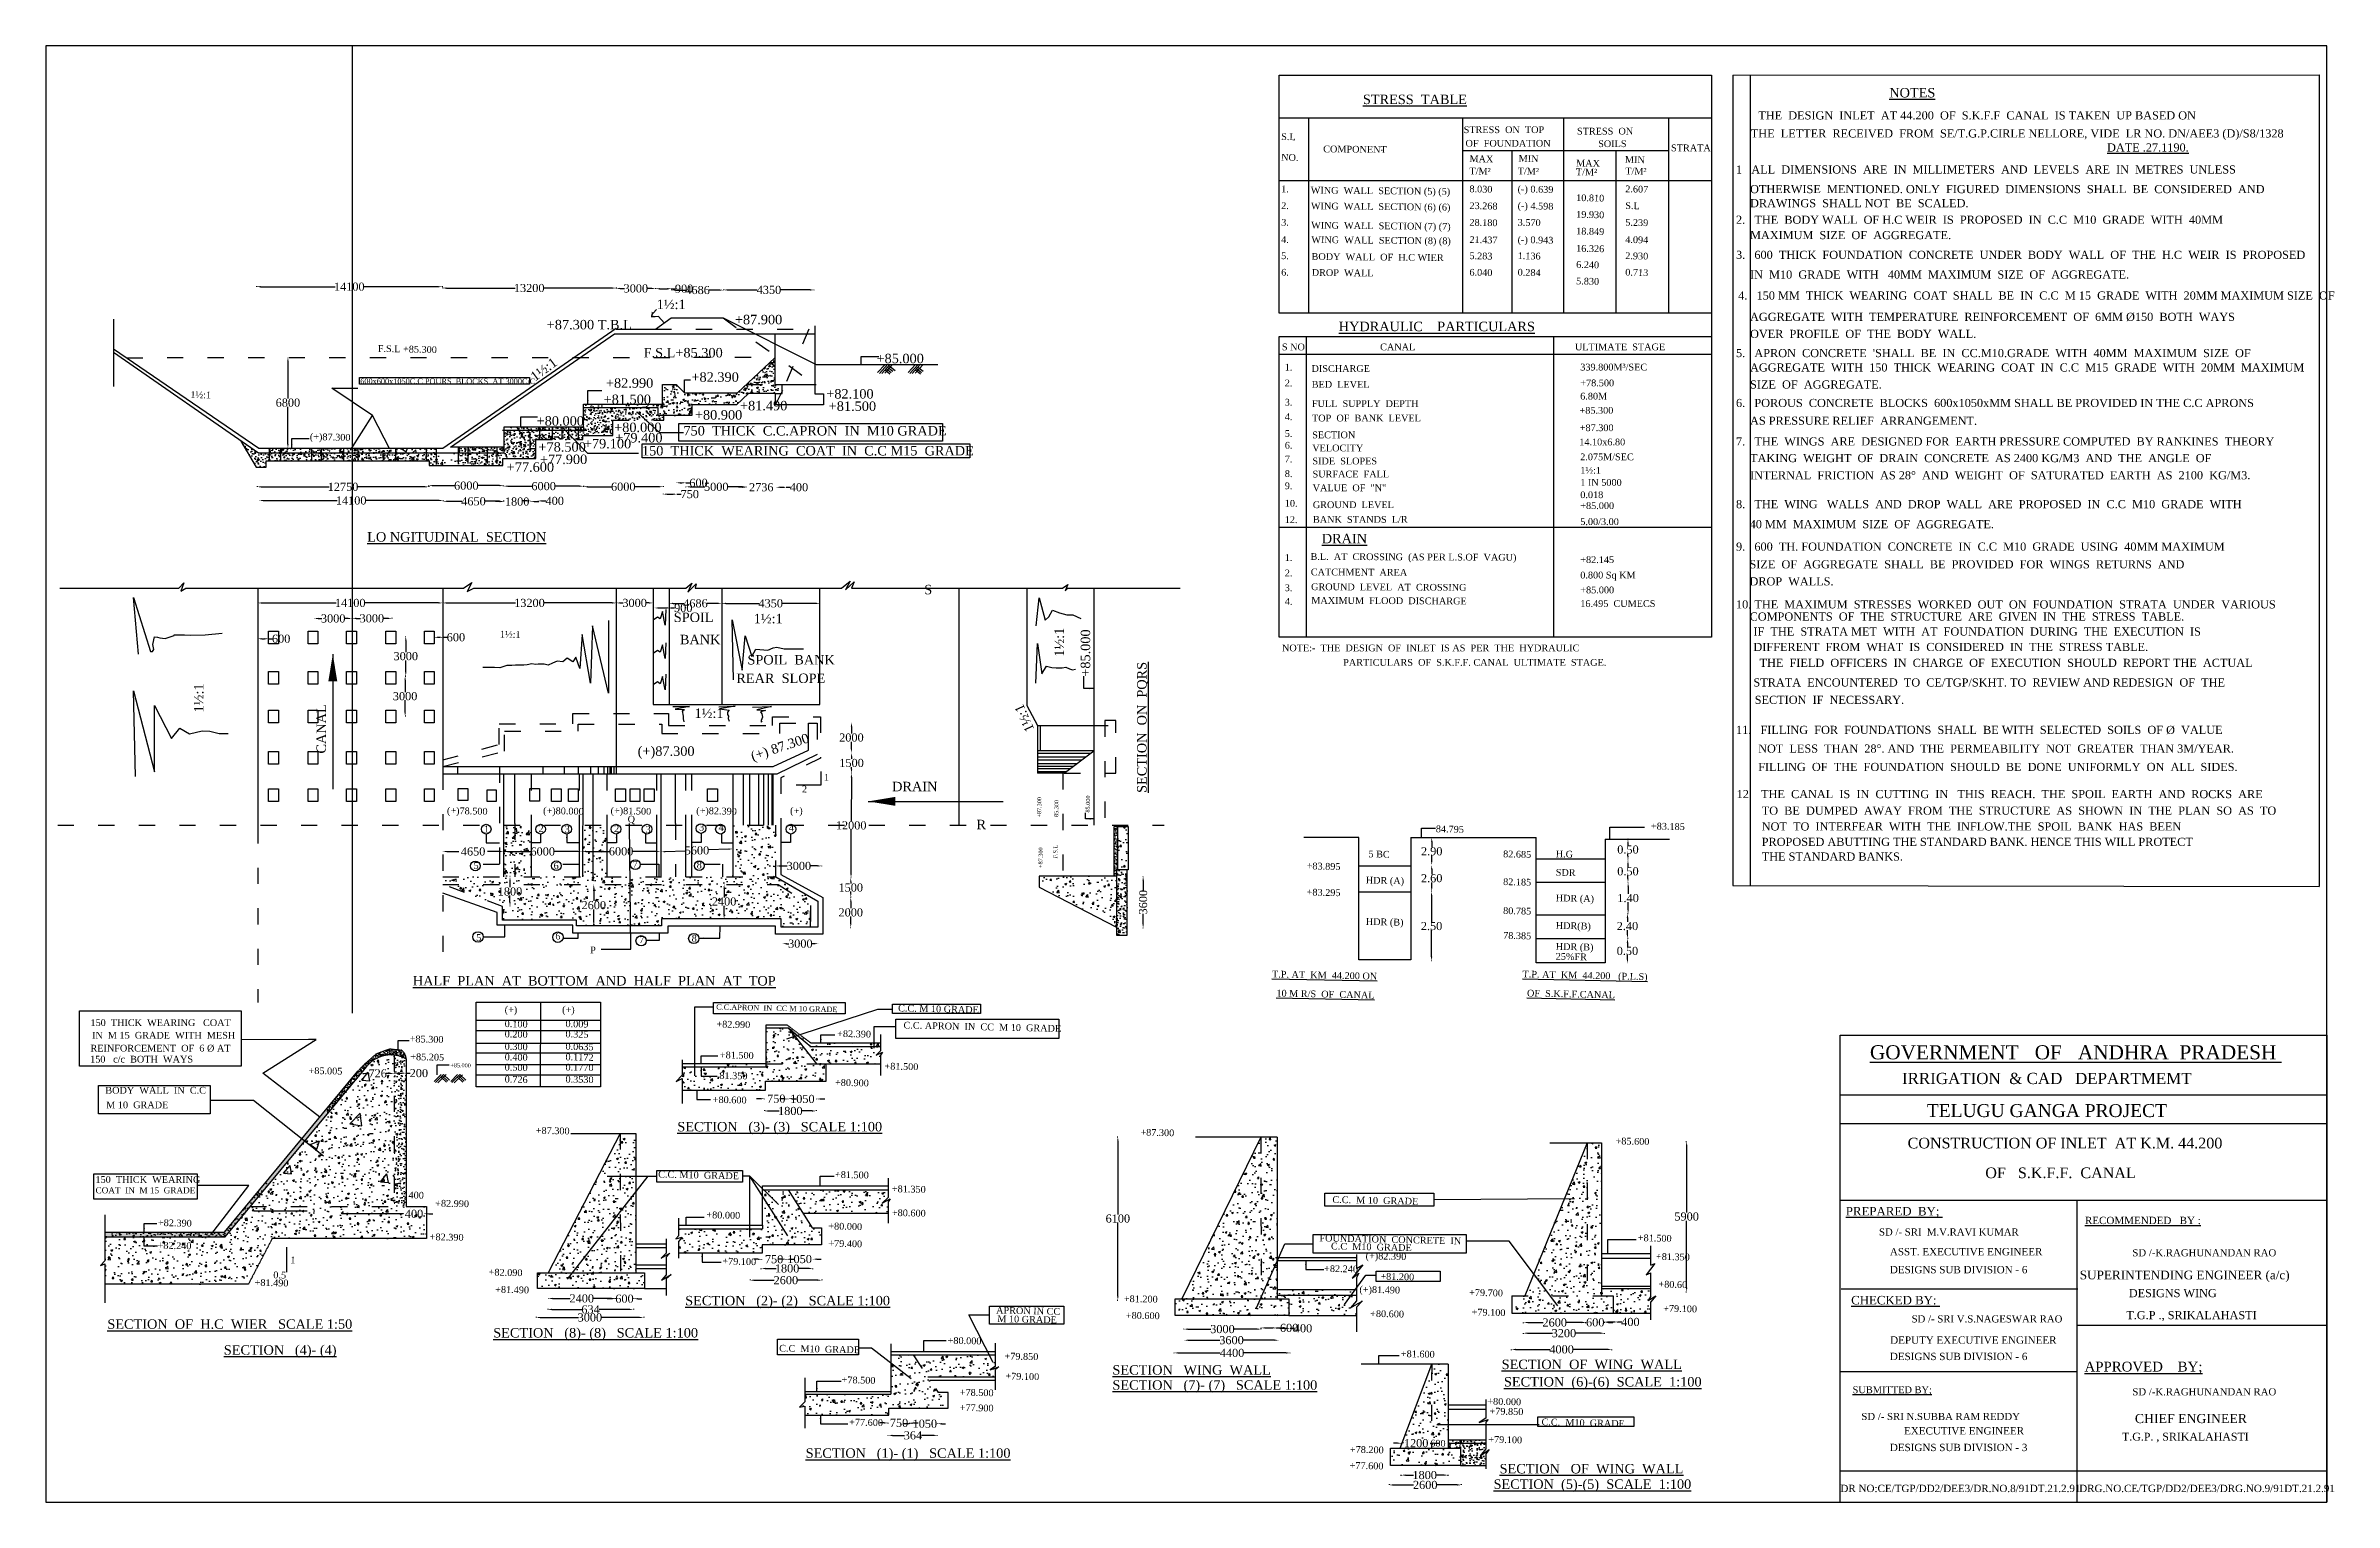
# Model space of a CAD drawing. Header units: millimetres. Extents: x 556 to 17486, y 324 to 11101.
import ezdxf

# ---------------------------------------------------------------- set-up
doc = ezdxf.new("R2010")
doc.units = ezdxf.units.MM
doc.header["$MEASUREMENT"] = 0
doc.linetypes.add('ACAD_ISO03W100', pattern=[30, 12, -18])
doc.linetypes.add('ACAD_ISO04W100', pattern=[30, 24, -3, 0, -3])
for name, color, linetype in [('DIM', 5, 'Continuous'), ('DWG.LINE', 10, 'Continuous'), ('HATCH', 2, 'Continuous'), ('RAILING', 4, 'Continuous'), ('TEXT', 7, 'Continuous')]:
    doc.layers.add(name, color=color, linetype=linetype)
doc.layers.add('DO LINE', color=3, linetype='Continuous', plot=False)
doc.layers.add('TITLE', color=7, linetype='Continuous', lineweight=30)
doc.styles.get("Standard").update_dxf_attribs({"font": 'TIMES.TTF', "height": 60})
doc.dimstyles.get("Standard").update_dxf_attribs({"dimtxt": 60, "dimasz": 30, "dimexe": 0.18, "dimexo": 0.0625, "dimgap": 0.09, "dimtad": 0, "dimtih": 1, "dimtoh": 1, "dimdec": 0, "dimzin": 0, "dimdsep": 46, "dimtxsty": 'Standard', "dimcen": 300, "dimclre": 256, "dimclrt": 4, "dimadec": 0, "dimazin": 0, "dimtfac": 1, "dimtdec": 0, "dimtofl": 0, "dimtmove": 0, "dimatfit": 3, "dimfxl": 5, "dimfxlon": 1, "dimtolj": 1, "dimtzin": 0, "dimarcsym": 0})
pattern_1 = [(50, (0, 0), (143.452, -12.5504), [15, -165]), (355, (0, 0), (-27.7503, 150.4384), [12, -132]), (100.4514, (11.95, -1.05), (115.7019, 137.8879), [12.748, -140.2284]), (46.1842, (0, 40), (213.4482, -33.1038), [22.5, -247.5]), (96.6356, (17.79, 37.24), (186.9325, 194.8236), [19.122, -210.3426]), (351.1842, (0, 40), (186.9324, 194.8237), [18, -198]), (21, (20, 30), (119.3814, -80.5238), [15, -165]), (326, (20, 30), (48.663, 145.03), [12, -132]), (71.4514, (29.95, 23.29), (168.0445, 64.5061), [12.748, -140.2284]), (37.5, (0, 0), (2.43197, 66.57877), [0, -130.4, 0, -134, 0, -132.5]), (7.5, (0, 0), (52.6139, 78.88234), [0, -76.4, 0, -127.4, 0, -50.5]), (327.5, (-44.6, 0), (106.76449, -4.51097), [0, -50, 0, -156, 0, -207]), (317.5, (-64.6, 0), (116.63723, 20.021), [0, -65, 0, -103.6, 0, -147])]
pattern_2 = [(50, (0, 0), (107.589, -9.4128), [11.25, -123.75]), (355, (0, 0), (-20.8127, 112.8288), [9, -99]), (100.4514, (8.97, -0.78), (86.7764, 103.4159), [9.561, -105.1713]), (46.1842, (0, 30), (160.0862, -24.8279), [16.875, -185.625]), (96.6356, (13.34, 27.93), (140.1994, 146.1177), [14.3415, -157.757]), (351.1842, (0, 30), (140.1993, 146.1178), [13.5, -148.5]), (21, (15, 22.5), (89.53606, -60.3928), [11.25, -123.75]), (326, (15, 22.5), (36.4973, 108.7725), [9, -99]), (71.4514, (22.46, 17.47), (126.0334, 48.3796), [9.561, -105.1713]), (37.5, (0, 0), (1.82398, 49.93408), [0, -97.8, 0, -100.5, 0, -99.375]), (7.5, (0, 0), (39.46043, 59.16176), [0, -57.3, 0, -95.55, 0, -37.875]), (327.5, (-33.45, 0), (80.07337, -3.38323), [0, -37.5, 0, -117, 0, -155.25]), (317.5, (-48.45, 0), (87.47793, 15.01575), [0, -48.75, 0, -77.7, 0, -110.25])]
pattern_3 = [(50, (0, 0), (71.72602, -6.27521), [7.5, -82.5]), (355, (0, 0), (-13.87513, 75.2192), [6, -66]), (100.4514, (5.98, -0.52), (57.85094, 68.94395), [6.37402, -70.1142]), (46.1842, (0, 20), (106.7241, -16.5519), [11.25, -123.75]), (96.6356, (8.89, 18.62), (93.4663, 97.4118), [9.561, -105.1713]), (351.1842, (0, 20), (93.4662, 97.4119), [9, -99]), (21, (10, 15), (59.6907, -40.2619), [7.5, -82.5]), (326, (10, 15), (24.33153, 72.515), [6, -66]), (71.4514, (14.974, 11.645), (84.02226, 32.25305), [6.37402, -70.1142]), (37.5, (0, 0), (1.215986, 33.289385), [0, -65.2, 0, -67, 0, -66.25]), (7.5, (0, 0), (26.30695, 39.44117), [0, -38.2, 0, -63.7, 0, -25.25]), (327.5, (-22.3, 0), (53.382244, -2.255487), [0, -25, 0, -78, 0, -103.5]), (317.5, (-32.3, 0), (58.31862, 10.0105), [0, -32.5, 0, -51.8, 0, -73.5])]

msp = doc.modelspace()

# ---------------------------------------------------------------- texts
at = {"layer": 'TEXT', "linetype": 'ACAD_ISO04W100', "ltscale": 0.2}
for s, height, p in [('%%USTRESS  TABLE', 70, (10299.9, 10669.3)), ('%%UNOTES', 70, (14194.1, 10718.3)), ('THE  DESIGN  INLET  AT 44.200  OF  S.K.F.F  CANAL  IS TAKEN  UP BASED ON', 60, (13225.4, 10555.6)), ('THE  LETTER  RECEIVED  FROM  SE/T.G.P.CIRLE NELLORE, VIDE  LR NO. DN/AEE3 (D)/S8/1328', 60, (13169.8, 10422.1)), ('%%UDATE .27.1190.', 60, (15805.4, 10318)), ('1   ALL  DIMENSIONS  ARE  IN  MILLIMETERS  AND  LEVELS  ARE  IN  METRES  UNLESS', 60, (13060.3, 10155.3)), ('OTHERWISE  MENTIONED. ONLY  FIGURED  DIMENSIONS  SHALL  BE  CONSIDERED  AND', 60, (13164.2, 10010.1)), ('2.   THE  BODY WALL  OF H.C WEIR  IS  PROPOSED  IN  C.C  M10  GRADE  WITH  40MM', 60, (13060.3, 9783.4)), ('DRAWINGS  SHALL NOT  BE  SCALED.', 60, (13164.2, 9905.8)), ('MAXIMUM  SIZE  OF  AGGREGATE.', 60, (13164.2, 9669.8)), ('3.   600  THICK  FOUNDATION  CONCRETE  UNDER  BODY  WALL  OF  THE  H.C  WEIR  IS  PROPOSED', 60, (13060.3, 9523.9)), ('IN  M10  GRADE  WITH   40MM  MAXIMUM  SIZE  OF  AGGREGATE.', 60, (13164.2, 9378)), ('1½:1', 70, (5075.3, 9152.4)), ('4.   150 MM  THICK  WEARING  COAT  SHALL  BE  IN  C.C  M 15  GRADE  WITH  20MM MAXIMUM SIZE  OF', 60, (13076.2, 9222.8)), ('+87.300 T.B.L', 70, (4262, 9002.4)), ('+87.900', 70, (5653.8, 9039.9)), ('%%UHYDRAULIC    PARTICULARS', 70, (10121.3, 8989)), ('AGGREGATE  WITH  TEMPERATURE  REINFORCEMENT  OF  6MM %%C150  BOTH  WAYS', 60, (13164.2, 9065.1)), ('OVER  PROFILE  OF  THE  BODY  WALL.', 60, (13164.2, 8938.9)), ('F.S.L+85.300', 70, (4978.5, 8794.8)), ('+85.000', 70, (6701.5, 8751.9)), ("5.   APRON  CONCRETE  'SHALL  BE  IN  CC.M10.GRADE  WITH  40MM  MAXIMUM  SIZE  OF", 60, (13060.3, 8796.9)), ('+82.990', 70, (4699.7, 8570.1)), ('+82.390', 70, (5332.5, 8614.6)), ('AGGREGATE  WITH  150  THICK  WEARING  COAT  IN  C.C  M15  GRADE  WITH  20MM  MAXIMUM', 60, (13164.2, 8690.5)), ('+81.500', 70, (4682.7, 8449.7)), ('+81.490', 70, (5691.6, 8403.2)), ('+82.100', 70, (6329.8, 8490.4)), ('+81.500', 70, (6348.1, 8398.8)), ('6.   POROUS  CONCRETE  BLOCKS  600x1050xMM SHALL BE PROVIDED IN THE C.C APRONS', 60, (13060.3, 8427.8)), ('SIZE  OF  AGGREGATE.', 60, (13164.2, 8564.4)), ('+80.000', 70, (4187, 8289.9)), ('+80.000', 70, (4760.5, 8242.1)), ('+80.900', 70, (5357.9, 8334.8)), ('AS PRESSURE RELIEF  ARRANGEMENT.', 60, (13164.2, 8296.4)), ('+78.500', 70, (4200.5, 8097.4)), ('+79.100', 70, (4536.3, 8121.9)), ('+79.400', 70, (4768, 8165.5)), ('150  THICK  WEARING  COAT  IN  C.C M15  GRADE', 70, (4966.2, 8069.5)), ('750  THICK  C.C.APRON  IN  M10 GRADE', 70, (5273.1, 8217.1)), ('7.   THE  WINGS  ARE  DESIGNED FOR  EARTH PRESSURE COMPUTED  BY RANKINES  THEORY', 60, (13060.3, 8143.2)), ('+77.600', 70, (3965.8, 7948.7)), ('+77.900', 70, (4211, 8005.9)), ('TAKING  WEIGHT  OF  DRAIN  CONCRETE  AS 2400 KG/M3  AND  THE  ANGLE  OF', 60, (13164.2, 8019.8)), ('INTERNAL  FRICTION  AS 28%%D  AND  WEIGHT  OF  SATURATED  EARTH  AS  2100  KG/M3.', 60, (13164.2, 7892.9)), ('8.   THE  WING   WALLS  AND  DROP  WALL  ARE  PROPOSED  IN  C.C  M10  GRADE  WITH', 60, (13060.3, 7679)), ('%%UDRAIN', 70, (9995.7, 7419.3)), ('40 MM  MAXIMUM  SIZE  OF  AGGREGATE.', 60, (13161.4, 7531)), ('9.   600  TH. FOUNDATION  CONCRETE  IN  C.C  M10  GRADE  USING  40MM MAXIMUM', 60, (13060.3, 7365)), ('SIZE  OF  AGGREGATE  SHALL  BE  PROVIDED  FOR  WINGS  RETURNS  AND', 60, (13160, 7234)), ('S', 70, (7054.6, 7041.9)), ('DROP  WALLS.', 60, (13160, 7107.9)), ('10. THE  MAXIMUM  STRESSES  WORKED  OUT  ON  FOUNDATION  STRATA  UNDER  VARIOUS', 60, (13060.3, 6937.4)), ('SPOIL', 70, (5201.7, 6836.9)), ('1½:1', 70, (5793.1, 6827.4)), ('COMPONENTS  OF  THE  STRUCTURE  ARE  GIVEN  IN  THE  STRESS  TABLE.', 60, (13161.2, 6847.6)), ('IF  THE  STRATA MET  WITH  AT  FOUNDATION  DURING  THE  EXECUTION  IS', 60, (13189.2, 6736.5)), ('BANK', 70, (5246.9, 6672.5)), ('DIFFERENT  FROM  WHAT  IS  CONSIDERED  IN  THE  STRESS TABLE.', 60, (13189.2, 6622.5)), ('REAR  SLOPE', 70, (5664.5, 6385.8)), ('SPOIL  BANK', 70, (5746.7, 6522.7)), ('  THE  FIELD  OFFICERS  IN  CHARGE  OF  EXECUTION  SHOULD  REPORT THE  ACTUAL', 60, (13189.2, 6505)), ('STRATA  ENCOUNTERED  TO  CE/TGP/SKHT. TO  REVIEW AND REDESIGN  OF  THE', 60, (13189.2, 6359.8)), ('SECTION  IF  NECESSARY.', 60, (13198.7, 6231.3)), ('1½:1', 70, (5355.5, 6127)), ('11.   FILLING  FOR  FOUNDATIONS  SHALL  BE WITH  SELECTED  SOILS  OF %%C  VALUE', 60, (13060.3, 6008.9)), ('NOT  LESS  THAN  28%%D. AND  THE  PERMEABILITY  NOT  GREATER  THAN 3M/YEAR.', 60, (13224.1, 5870.6)), ('(+)87.300', 70, (4934.7, 5846.7)), ('FILLING  OF  THE  FOUNDATION  SHOULD  BE  DONE  UNIFORMLY  ON  ALL  SIDES.', 60, (13224.1, 5734.8)), ('DRAIN', 70, (6817, 5584.8)), ('12.   THE  CANAL  IS  IN  CUTTING  IN   THIS  REACH.  THE  SPOIL  EARTH  AND  ROCKS  ARE', 60, (13064.8, 5533.7)), ('TO  BE  DUMPED  AWAY  FROM  THE  STRUCTURE  AS  SHOWN  IN  THE  PLAN  SO  AS  TO', 60, (13250.6, 5411.4)), ('R', 70, (7441.2, 5303.8)), ('NOT  TO  INTERFEAR  WITH  THE  INFLOW.THE  SPOIL  BANK  HAS  BEEN', 60, (13250.6, 5294.5)), ('THE STANDARD BANKS.', 60, (13250.6, 5071.7)), ('PROPOSED ABUTTING THE STANDARD BANK. HENCE THIS WILL PROTECT', 60, (13250.6, 5180.5)), ('%%USECTION   (3)- (3)   SCALE 1:100', 70, (5227.8, 3068))]:
    msp.add_text(s, height=height, dxfattribs=at).set_placement(p)
at = {"layer": 'TEXT', "linetype": 'ByBlock', "ltscale": 0.2}
for s, height, p in [('STRESS  ON  TOP', 50, (11045.3, 10454.5)), ('OF  FOUNDATION', 50, (11059.3, 10354.2)), ('STRESS  ON', 50, (11884, 10443.9)), ('SOILS', 50, (12040.4, 10350.9)), ('STRATA', 50, (12579.8, 10320.2)), ('S NO', 50, (9700.5, 8847.5)), ('CANAL', 50, (10427, 8847.5)), ('ULTIMATE  STAGE', 50, (11868.8, 8847.5)), ('600x600x1050C.C POURS  BLOCKS  AT 3000C/C', 40, (2882.2, 8598.5)), ('DISCHARGE', 50, (9920, 8687.5)), ('339.800M³/SEC', 50, (11908.2, 8698.1)), ('BED  LEVEL', 50, (9921.1, 8570.5)), ('FULL  SUPPLY  DEPTH', 50, (9922.4, 8428)), ('6.80M', 50, (11907.5, 8483)), ('+78.500', 50, (11908.2, 8581.2)), ('TOP  OF  BANK  LEVEL', 50, (9923.4, 8321)), ('+85.300', 50, (11902.3, 8378.2)), ('+87.300', 50, (11904, 8249.2)), ('VELOCITY', 50, (9925.5, 8099.9)), ('SECTION', 50, (9924.6, 8196.7)), ('14.10x6.80', 50, (11900.6, 8144.1)), ('SIDE  SLOPES', 50, (9926.4, 8003.2)), ('2.075M/SEC', 50, (11907.5, 8033.9)), ('1½:1', 50, (11908.2, 7934)), ('VALUE  OF  "N"', 50, (9928.2, 7804.8)), ('SURFACE  FALL', 50, (9927.3, 7906.5)), ('0.018', 50, (11908.2, 7753.6)), ('1 IN 5000', 50, (11908.2, 7844.7)), ('GROUND  LEVEL', 50, (9929.4, 7679.6)), ('BANK  STANDS  L/R', 50, (9930.4, 7571.1)), ('+85.000', 50, (11908.2, 7672.9)), ('5.00/3.00', 50, (11908.2, 7554.4)), ('+82.145', 50, (11908.2, 7273.4)), ('0.800 Sq KM', 50, (11908.2, 7159.3)), ('+85.000', 50, (11908.2, 7049.5)), ('16.495  CUMECS', 50, (11908.2, 6948.6)), ('NOTE:-  THE  DESIGN  OF  INLET  IS AS  PER  THE  HYDRAULIC', 50, (9701.2, 6620.2)), ('PARTICULARS  OF  S.K.F.F. CANAL  ULTIMATE  STAGE.', 50, (10154.2, 6513.1)), ('150  THICK  WEARING   COAT', 50, (886.1, 3847.7)), ('IN  M 15  GRADE  WITH  MESH ', 50, (897.8, 3754.5)), ('REINFORCEMENT  OF  6 %%C AT', 50, (886.1, 3659)), ('150   c/c  BOTH  WAYS', 50, (883.8, 3577.5)), ('BODY  WALL  IN  C.C', 50, (996.3, 3347.5)), ('M 10  GRADE', 50, (1002.8, 3239)), ('150  THICK  WEARING  ', 50, (923.2, 2687)), ('COAT  IN  M 15  GRADE', 45, (923.9, 2609.8))]:
    msp.add_text(s, height=height, dxfattribs=at).set_placement(p)
for s, height, rotation, p in [('S.L', 50, 358.76648, (9694.9, 10404)), ('COMPONENT', 50, 359.51699, (10005.9, 10312.3)), ('NO.', 50, 358.76648, (9694.9, 10251.1)), ('T/M²', 50, 358.76648, (11087.7, 10149.4)), ('MAX', 50, 358.76648, (11088.3, 10240.6)), ('T/M²', 50, 358.76648, (11444.5, 10149.4)), ('MIN', 50, 358.76648, (11451.3, 10242.6)), ('T/M²', 50, 358.76648, (11875.2, 10143.2)), ('MAX', 50, 358.76648, (11877.2, 10208.5)), ('MIN', 50, 358.76648, (12238.1, 10234.8)), ('T/M²', 50, 358.76648, (12240.6, 10149.4)), ('1.', 50, 358.76648, (9694.9, 10017)), ('WING  WALL  SECTION (5) (5)', 50, 359.45596, (9913.9, 10007.8)), ('8.030', 50, 358.76648, (11087.7, 10017)), ('(-) 0.639', 50, 358.76648, (11444.5, 10017)), ('10.810', 50, 358.76648, (11877.2, 9952.2)), ('2.607', 50, 358.76648, (12240.6, 10017)), ('2.', 50, 358.76648, (9694.9, 9893.2)), ('3.', 50, 358.76648, (9694.9, 9769.7)), ('WING  WALL  SECTION (6) (6)', 50, 359.45596, (9915.3, 9890.9)), ('23.268', 50, 358.76648, (11087.7, 9893.2)), ('28.180', 50, 358.76648, (11087.7, 9769.7)), ('(-) 4.598', 50, 358.76648, (11444.5, 9893.2)), ('3.570', 50, 358.76648, (11444.5, 9769.7)), ('19.930', 50, 358.76648, (11877.2, 9828.4)), ('S.L', 50, 358.76648, (12240.6, 9893.2)), ('4.', 50, 358.76648, (9694.9, 9642.2)), ('WING  WALL  SECTION (7) (7)', 50, 359.45596, (9917, 9748.3)), ('WING  WALL  SECTION (8) (8)', 50, 359.45596, (9918.3, 9641.3)), ('21.437', 50, 358.76648, (11087.7, 9642.2)), ('(-) 0.943', 50, 358.76648, (11444.5, 9642.2)), ('18.849', 50, 358.76648, (11877.2, 9704.9)), ('4.094', 50, 358.76648, (12240.6, 9642.2)), ('5.239', 50, 358.76648, (12240.6, 9769.7)), ('5.', 50, 358.76648, (9694.9, 9522.4)), ('BODY  WALL  OF  H.C WIER', 50, 359.45596, (9919.8, 9517)), ('5.283', 50, 358.76648, (11087.7, 9522.4)), ('1.136', 50, 358.76648, (11444.5, 9522.4)), ('6.240', 50, 358.76648, (11877.2, 9457.6)), ('16.326', 50, 358.76648, (11877.2, 9577.4)), ('2.930', 50, 358.76648, (12240.6, 9522.4)), ('6.', 50, 358.76648, (9694.9, 9400.3)), ('DROP  WALL', 50, 359.45596, (9921.2, 9398.7)), ('6.040', 50, 358.76648, (11087.7, 9400.3)), ('0.284', 50, 358.76648, (11444.5, 9400.3)), ('5.830', 50, 358.76648, (11877.2, 9335.5)), ('0.713', 50, 358.76648, (12240.6, 9400.3)), ('F.S.L +85.300', 50, 358.76648, (3011.4, 8836.3)), ('1.', 50, 358.76648, (9721.4, 8698.1)), ('1½:1', 50, 358.76648, (1625, 8494.8)), ('2.', 50, 358.76648, (9721.4, 8581.2)), ('3.', 50, 358.76648, (9721.4, 8438.6)), ('4.', 50, 358.76648, (9721.4, 8331.6)), ('(+)87.300', 50, 358.76648, (2508.9, 8184.1)), ('6.', 50, 358.76648, (9721.4, 8120.3)), ('5.', 50, 358.76648, (9721.4, 8207.3)), ('8.', 50, 358.76648, (9721.4, 7910.5)), ('7.', 50, 358.76648, (9721.4, 8018.7)), ('9.', 50, 358.76648, (9721.4, 7820.3)), ('10.', 50, 358.76648, (9721.4, 7691.3)), ('12.', 50, 358.76648, (9721.4, 7570.6)), ('1.', 50, 358.76648, (9721.4, 7289.7)), ('B.L.  AT  CROSSING  (AS PER L.S.OF  VAGU)', 50, 359.76917, (9912.5, 7296.7)), ('2.', 50, 358.76648, (9721.4, 7175.5)), ('3.', 50, 358.76648, (9721.4, 7065.8)), ('CATCHMENT  AREA', 50, 359.76917, (9914.5, 7182.5)), ('GROUND  LEVEL  AT  CROSSING', 50, 359.76917, (9916.4, 7072.8)), ('4.', 50, 358.76648, (9721.4, 6964.8)), ('MAXIMUM  FLOOD  DISCHARGE', 50, 359.76917, (9918.2, 6971.9)), ('1½:1', 50, 358.76648, (3915.1, 6722.4)), ('2', 50, 358.76648, (6149.5, 5576.1)), ('1', 50, 358.76648, (6312.3, 5662.9)), ('(+)78.500', 50, 358.76648, (3523.2, 5417.5)), ('(+)80.000', 50, 358.76648, (4234.4, 5417.5)), ('(+)81.500', 50, 358.76648, (4733.7, 5417.5)), ('(+)82.390', 50, 358.76648, (5367.3, 5417.5)), ('(+)', 50, 358.76648, (6061.9, 5417.5)), ('+87.300', 30, 88.76648, (7918.9, 5389.5)), ('F.S.L                  85.300', 30, 88.76648, (8038.8, 5086.7)), ('85.000', 30, 88.76648, (8279, 5427)), ('1', 50, 358.76648, (3794.7, 5281.8)), ('2', 50, 358.76648, (4200, 5282.9)), ('3', 50, 358.76648, (4393.9, 5279.8)), ('2', 50, 358.76648, (4759.6, 5282.5)), ('Q', 50, 358.76648, (4859.8, 5353.7)), ('3', 50, 358.76648, (4992.1, 5278.4)), ('3', 50, 358.76648, (5388.5, 5294.2)), ('4', 50, 358.76648, (5532.9, 5291.3)), ('4', 50, 358.76648, (6052.2, 5289.5)), ('84.795', 50, 358.76648, (10839, 5282)), ('+83.185', 50, 358.76648, (12430.5, 5302.7)), ('+87.300', 30, 88.76648, (7928.8, 5017.3)), ('5 BC', 50, 358.76648, (10340.6, 5096.5)), ('82.685', 50, 358.76648, (11336.9, 5096.5)), ('H.G', 50, 358.76648, (11726.1, 5096.5)), ('5', 50, 358.76648, (3719.8, 5010.8)), ('6', 50, 358.76648, (4312.4, 5010.8)), ('7', 50, 358.76648, (4896.5, 5018.9)), ('8', 50, 358.76648, (5370.9, 5014.6)), ('+83.895', 50, 358.76648, (9883.4, 5007.8)), ('HDR (A)', 50, 358.76648, (10320.9, 4902.7)), ('82.185', 50, 358.76648, (11336.9, 4890.9)), ('SDR', 50, 358.76648, (11726.1, 4960.2)), ('+83.295', 50, 358.76648, (9883.4, 4813.9)), ('HDR (A)', 50, 358.76648, (11726.1, 4770.8)), ('HDR (B)', 50, 358.76648, (10320.9, 4596.2)), ('80.785', 50, 358.76648, (11336.9, 4676.7)), ('HDR(B)', 50, 358.76648, (11726.1, 4567.3)), ('5', 50, 358.76648, (3739.5, 4478)), ('6', 50, 358.76648, (4325.2, 4488.3)), ('P', 50, 358.76648, (4582.7, 4385.7)), ('7', 50, 358.76648, (4945.3, 4462.6)), ('8', 50, 358.76648, (5333.5, 4472.4)), ('78.385', 50, 358.76648, (11336.9, 4493.5)), ('HDR (B)', 50, 358.76648, (11726.1, 4412)), ('25%%%FR', 50, 358.76648, (11726.1, 4338.7)), ('(+)', 50, 358.76648, (3950.3, 3945.3)), ('(+)', 50, 358.76648, (4375, 3945.3)), ('C.C.APRON  IN  CC M 10 GRADE', 40, 358.76648, (5515, 3969.3)), ('C.C. M 10 GRADE', 50, 358.76648, (6860.4, 3956.1)), ('+85.300', 50, 358.76648, (3247.2, 3728.2)), ('0.100', 50, 358.76648, (3950.3, 3840)), ('0.200', 50, 358.76648, (3950.3, 3764.2)), ('0.009', 50, 358.76648, (4400.1, 3840)), ('0.325', 50, 358.76648, (4400.1, 3764.2)), ('+82.990', 50, 358.76648, (5516.8, 3837.7)), ('+82.390', 50, 358.76648, (6410, 3767.5)), ('C.C. APRON  IN  CC  M 10  GRADE', 50, 358.76648, (6901, 3829.6)), ('+85.205', 50, 358.76648, (3251.9, 3596.1)), ('+85.000', 30, 358.76648, (3548.2, 3543.3)), ('0.300', 50, 358.76648, (3950.3, 3672.3)), ('0.400', 50, 358.76648, (3950.3, 3594.3)), ('0.500', 50, 358.76648, (3950.3, 3518.5)), ('0.0635', 50, 358.76648, (4400.1, 3672.3)), ('0.1172', 50, 358.76648, (4400.1, 3594.3)), ('0.1770', 50, 358.76648, (4400.1, 3518.5)), ('+81.500', 50, 358.76648, (5542.3, 3609.6)), ('+81.500', 50, 358.76648, (6760.2, 3526.6)), ('+85.005', 50, 358.76648, (2499.1, 3493.8)), ('0.726', 50, 358.76648, (3950.3, 3430.1)), ('0.3530', 50, 358.76648, (4400.1, 3430.1)), ('81.350', 50, 358.76648, (5538.8, 3457)), ('+80.900', 50, 358.76648, (6394, 3406)), ('+80.600', 50, 358.76648, (5489.7, 3279.4)), ('+87.300', 50, 358.76648, (4180.2, 3051.1)), ('+87.300', 50, 358.76648, (8653.4, 3037.1)), ('+85.600', 50, 358.76648, (12168.6, 2972.9)), ('C.C. M10  GRADE', 50, 358.76648, (5085.9, 2726.7)), ('+81.500', 50, 358.76648, (6394, 2724.8)), ('400', 50, 358.76648, (3239.1, 2572.9)), ('+82.990', 50, 358.76648, (3436.2, 2512.6)), ('+81.350', 50, 358.76648, (6814.9, 2619.3)), ('C.C.  M 10  GRADE', 50, 358.76648, (10073.6, 2539.4)), ('+82.390', 50, 358.76648, (1385, 2368.5)), ('+80.000', 50, 358.76648, (5442.5, 2426.3)), ('+80.000', 50, 358.76648, (6344.5, 2343.4)), ('+80.600', 50, 358.76648, (6814.9, 2442.4)), ('+82.240', 50, 358.76648, (1382.6, 2201.3)), ('+82.390', 50, 358.76648, (3396, 2263.5)), ('+79.400', 50, 358.76648, (6344.5, 2215.9)), ('FOUNDATION  CONCRETE  IN', 50, 358.76648, (9977.9, 2255)), ('C.C  M10  GRADE  ', 50, 358.76648, (10063.2, 2195)), ('+81.500', 50, 358.76648, (12333.3, 2256.7)), ('0.5', 50, 358.76648, (2238.6, 1981.5)), ('1', 50, 358.76648, (2364.4, 2092.1)), ('+82.090', 50, 358.76648, (3831.7, 2002.3)), ('+79.100', 50, 358.76648, (5560.5, 2083.8)), ('+82.240', 50, 358.76648, (10012.8, 2029.2)), ('(+)82.390', 50, 358.76648, (10319.9, 2122.9)), ('+81.350', 50, 358.76648, (12467.8, 2118.3)), ('+81.490', 50, 358.76648, (2100.3, 1926.2)), ('+81.490', 50, 358.76648, (3880, 1874.8)), ('(+)81.490', 50, 358.76648, (10273.7, 1875.2)), ('+81.200', 50, 358.76648, (10428.7, 1971.2)), ('+79.700', 50, 358.76648, (11085.3, 1852.1)), ('+80.60', 50, 358.76648, (12486, 1913.6)), ('APRON IN CC ', 50, 358.76648, (7586.1, 1720.7)), ('M 10 GRADE', 50, 358.76648, (7595, 1657.6)), ('+81.200', 50, 358.76648, (8531, 1806.3)), ('+80.600', 50, 358.76648, (8545.9, 1683.5)), ('+80.600', 50, 358.76648, (10353.3, 1696.2)), ('+79.100', 50, 358.76648, (11103.8, 1707)), ('+79.100', 50, 358.76648, (12521.1, 1734.5)), ('+80.000', 50, 358.76648, (7227.2, 1497.2)), ('C.C  M10  GRADE', 50, 358.76648, (5981.3, 1439.4)), ('+79.850', 50, 358.76648, (7648, 1381.3)), ('+81.600', 50, 358.76648, (10580.4, 1398.9)), ('+78.500', 50, 358.76648, (6443.1, 1205.9)), ('+79.100', 50, 358.76648, (7654.5, 1233.1)), ('+78.500', 50, 358.76648, (7316.9, 1113.6)), ('+77.900', 50, 358.76648, (7316.9, 1000.5)), ('+80.000', 50, 358.76648, (11219.9, 1046.9)), ('+79.850', 50, 358.76648, (11236.3, 974.2)), ('+77.600', 50, 358.76648, (6498.7, 893.1)), ('C.C.  M10  GRADE', 50, 358.76648, (11620.9, 894.2)), ('+78.200', 50, 358.76648, (10203.2, 691.1)), ('600', 50, 358.76648, (10797.9, 737)), ('+79.100', 50, 358.76648, (11227.2, 765)), ('+77.600', 50, 358.76648, (10201.4, 572.4))]:
    msp.add_text(s, height=height, rotation=rotation, dxfattribs=at).set_placement(p)
at = {"layer": 'TEXT', "linetype": 'ACAD_ISO04W100', "ltscale": 0.2}
for s, rotation, p in [('1½:1', 36.84628, (4174.8, 8614.3)), ('1½:1', 90, (8088.4, 6580.4)), ('+85.000', 90, (8282.3, 6432)), ('%%USECTION  ON  PQRS', 90, (8699.2, 5572.6)), ('1½:1', 90, (1722.4, 6167.9)), ('CANAL', 90, (2628.7, 5863.9)), ('1½:1', 114.42416, (7871.1, 6042.6)), ('(+) 87.300', 18.37143, (5785.6, 5808.4))]:
    msp.add_text(s, height=70, rotation=rotation, dxfattribs=at).set_placement(p)
at = {"layer": 'TITLE', "linetype": 'ACAD_ISO04W100', "ltscale": 0.2}
for s, p in [('%%ULO NGITUDINAL  SECTION', (2933.7, 7431.9)), ('%%UHALF  PLAN  AT  BOTTOM  AND  HALF  PLAN  AT  TOP', (3271.3, 4147.6)), ('%%USECTION   (2)- (2)   SCALE 1:100', (5286.1, 1780.9)), ('%%USECTION  OF  H.C  WIER   SCALE 1:50', (1011, 1607.4)), ('%%USECTION   (8)- (8)   SCALE 1:100', (3866, 1543.1)), ('%%USECTION   (4)- (4)', (1872.8, 1416.1)), ('%%USECTION  OF  WING  WALL', (11326.2, 1309.3)), ('%%USECTION   WING  WALL', (8447.1, 1268.4)), ('%%USECTION   (7)- (7)   SCALE 1:100', (8447.1, 1156.9)), ('%%USECTION  (6)-(6)  SCALE  1:100', (11343.3, 1180.7)), ('%%USECTION   (1)- (1)   SCALE 1:100', (6177.4, 652.8)), ('%%USECTION   OF  WING  WALL', (11311.2, 537.5)), ('%%USECTION  (5)-(5)  SCALE  1:100', (11266.6, 423.2))]:
    msp.add_text(s, height=70, dxfattribs=at).set_placement(p)
at = {"layer": 'TITLE', "linetype": 'ByBlock', "ltscale": 0.2}
for s, p in [('%%UT.P. AT  KM  44.200 ON', (9626.9, 4207.9)), ('%%UT.P. AT  KM  44.200   (P.L.S)', (11480.6, 4207.9)), ('%%U10 M R/S  OF  CANAL', (9659.7, 4066.6)), ('%%UOF  S.K.F.F.CANAL', (11513.5, 4066.6))]:
    msp.add_text(s, height=50, rotation=358.76648, dxfattribs=at).set_placement(p)
at = {"layer": 'TITLE', "lineweight": 30}
for s, height, p in [('%%UGOVERNMENT   OF   ANDHRA  PRADESH ', 104.155, (14050.9, 3601.4)), ('IRRIGATION  & CAD   DEPARTMEMT ', 82.91, (14288.2, 3418.4)), ('TELUGU GANGA PROJECT', 95.375, (14472, 3174.3)), ('CONSTRUCTION OF INLET  AT K.M. 44.200', 78.716, (14330, 2942.3)), (' OF   S.K.F.F.  CANAL', 78.716, (14874.8, 2722.2)), ('%%UPREPARED  BY; ', 62.978, (13872.5, 2445.9)), ('%%URECOMMENDED   BY :', 54.046, (15641.8, 2382.3)), ('SD /- SRI  M.V.RAVI KUMAR', 52.757, (14118.1, 2297.5)), ('ASST. EXECUTIVE ENGINEER', 54.121, (14198.6, 2151)), ('DESIGNS SUB DIVISION - 6', 54.121, (14198.6, 2018.1)), ('SUPERINTENDING ENGINEER (a/c)', 64.485, (15603.4, 1973.4)), ('SD /-K.RAGHUNANDAN RAO', 52.757, (15992.5, 2143.8)), ('DESIGNS WING', 59.879, (15966.4, 1841.5)), ('%%UCHECKED BY: ', 62.978, (13912.2, 1787.9)), ('SD /- SRI V.S.NAGESWAR RAO', 52.757, (14359.3, 1654.4)), ('T.G.P ., SRIKALAHASTI', 59.879, (15947.7, 1678.5)), ('DEPUTY EXECUTIVE ENGINEER', 54.121, (14200.9, 1497.1)), ('DESIGNS SUB DIVISION - 6', 54.121, (14198.6, 1375.9)), ('%%UAPPROVED    BY;', 72.667, (15638.9, 1291.3)), ('%%USUBMITTED BY;', 50.867, (13922.5, 1130.7)), ('SD /-K.RAGHUNANDAN RAO', 52.757, (15992.5, 1115)), ('SD /- SRI N.SUBBA RAM REDDY', 52.757, (13987.4, 932.4)), ('EXECUTIVE ENGINEER', 54.121, (14303.6, 825.7)), ('CHIEF ENGINEER', 67.471, (16011.2, 909.9)), ('DESIGNS SUB DIVISION - 3', 54.121, (14198.6, 702.5)), ('T.G.P. , SRIKALAHASTI', 58.133, (15916.5, 780.4)), ('DR NO:CE/TGP/DD2/DEE3/DR.NO.8/91DT.21.2.91', 54.121, (13832.6, 399.5)), ('DRG.NO.CE/TGP/DD2/DEE3/DRG.NO.9/91DT.21.2.91', 54.121, (15599.4, 399.5))]:
    msp.add_text(s, height=height, dxfattribs=at).set_placement(p)

# ---------------------------------------------------------------- blocks, each defined once
blk = doc.blocks.new('*D2')
at = {"layer": 'Defpoints', "color": 0, "linetype": 'ByBlock', "ltscale": 0.2}
for p in [(2120, 7845), (3390, 7845), (3390, 7837)]:
    blk.add_point(p, dxfattribs=at)
at = {"layer": 'DIM', "lineweight": -2, "ltscale": 0.2}
blk.add_line((2120, 7842), (2120, 7837), dxfattribs=at)
at = {"layer": 'DIM', "color": 0, "linetype": 'ByBlock', "lineweight": -2, "ltscale": 0.2}
for p, q in [((2150, 7837), (2651, 7837)), ((3360, 7837), (2859, 7837))]:
    blk.add_line(p, q, dxfattribs=at)
at = {"layer": 'DIM', "linetype": 'ByBlock', "lineweight": -2, "ltscale": 0.2}
blk.add_line((3390, 7842), (3390, 7837), dxfattribs=at)
at = {"layer": 'DIM', "color": 0, "linetype": 'ByBlock', "ltscale": 0.2}
for points in [[(2150, 7842), (2150, 7832), (2120, 7837)], [(3360, 7842), (3360, 7832), (3390, 7837)]]:
    blk.add_solid(points, dxfattribs=at)
at = {"layer": 'DIM', "color": 4, "linetype": 'ByBlock', "ltscale": 0.2, "insert": (2755, 7837), "char_height": 60, "attachment_point": 5}
blk.add_mtext('\\A1;12750', dxfattribs=at)
blk = doc.blocks.new('*D10')
at = {"layer": 'Defpoints', "color": 0, "linetype": 'ByBlock', "ltscale": 0.2}
for p in [(3492, 5139), (3942, 5139), (3942, 5139)]:
    blk.add_point(p, dxfattribs=at)
at = {"layer": 'DIM', "lineweight": -2, "ltscale": 0.2}
blk.add_line((3492, 5139), (3492, 5139), dxfattribs=at)
at = {"layer": 'DIM', "color": 0, "linetype": 'ByBlock', "lineweight": -2, "ltscale": 0.2}
for p, q in [((3522, 5139), (3611, 5139)), ((3912, 5139), (3823, 5139))]:
    blk.add_line(p, q, dxfattribs=at)
at = {"layer": 'DIM', "linetype": 'ByBlock', "lineweight": -2, "ltscale": 0.2}
blk.add_line((3942, 5139), (3942, 5139), dxfattribs=at)
at = {"layer": 'DIM', "color": 0, "linetype": 'ByBlock', "ltscale": 0.2}
for points in [[(3522, 5144), (3522, 5134), (3492, 5139)], [(3912, 5144), (3912, 5134), (3942, 5139)]]:
    blk.add_solid(points, dxfattribs=at)
at = {"layer": 'DIM', "color": 4, "linetype": 'ByBlock', "ltscale": 0.2, "insert": (3717, 5139), "char_height": 60, "attachment_point": 5}
blk.add_mtext('\\A1;4650', dxfattribs=at)
blk = doc.blocks.new('*D3')
at = {"layer": 'Defpoints', "color": 0, "linetype": 'ByBlock', "ltscale": 0.2}
for p in [(4522, 5140), (5103, 5140), (5103, 5140)]:
    blk.add_point(p, dxfattribs=at)
at = {"layer": 'DIM', "lineweight": -2, "ltscale": 0.2}
blk.add_line((4522, 5140), (4522, 5140), dxfattribs=at)
at = {"layer": 'DIM', "color": 0, "linetype": 'ByBlock', "lineweight": -2, "ltscale": 0.2}
for p, q in [((4552, 5140), (4727, 5140)), ((5073, 5140), (4897, 5140))]:
    blk.add_line(p, q, dxfattribs=at)
at = {"layer": 'DIM', "linetype": 'ByBlock', "lineweight": -2, "ltscale": 0.2}
blk.add_line((5103, 5140), (5103, 5140), dxfattribs=at)
at = {"layer": 'DIM', "color": 0, "linetype": 'ByBlock', "ltscale": 0.2}
for points in [[(4552, 5145), (4552, 5135), (4522, 5140)], [(5073, 5145), (5073, 5135), (5103, 5140)]]:
    blk.add_solid(points, dxfattribs=at)
at = {"layer": 'DIM', "color": 4, "linetype": 'ByBlock', "ltscale": 0.2, "insert": (4812, 5140), "char_height": 60, "attachment_point": 5}
blk.add_mtext('\\A1;6000', dxfattribs=at)
blk = doc.blocks.new('*D11')
at = {"layer": 'Defpoints', "color": 0, "linetype": 'ByBlock', "ltscale": 0.2}
for p in [(5108, 5136), (5638, 5158), (5638, 5158)]:
    blk.add_point(p, dxfattribs=at)
at = {"layer": 'DIM', "lineweight": -2, "ltscale": 0.2}
blk.add_line((5108, 5136), (5108, 5136), dxfattribs=at)
at = {"layer": 'DIM', "color": 0, "linetype": 'ByBlock', "lineweight": -2, "ltscale": 0.2}
for p, q in [((5138, 5138), (5288, 5144)), ((5608, 5157), (5458, 5151))]:
    blk.add_line(p, q, dxfattribs=at)
at = {"layer": 'DIM', "linetype": 'ByBlock', "lineweight": -2, "ltscale": 0.2}
blk.add_line((5638, 5158), (5638, 5158), dxfattribs=at)
at = {"layer": 'DIM', "color": 0, "linetype": 'ByBlock', "ltscale": 0.2}
for points in [[(5138, 5143), (5138, 5133), (5108, 5136)], [(5608, 5162), (5608, 5152), (5638, 5158)]]:
    blk.add_solid(points, dxfattribs=at)
at = {"layer": 'DIM', "color": 4, "linetype": 'ByBlock', "ltscale": 0.2, "insert": (5373, 5147), "char_height": 60, "attachment_point": 5}
blk.add_mtext('\\A1;5600', dxfattribs=at)
blk = doc.blocks.new('*D12')
at = {"layer": 'Defpoints', "color": 0, "linetype": 'ByBlock', "ltscale": 0.2}
for p in [(5574, 4896), (5574, 4641), (5574, 4641)]:
    blk.add_point(p, dxfattribs=at)
at = {"layer": 'DIM', "lineweight": -2, "ltscale": 0.2}
blk.add_line((5574, 4896), (5574, 4896), dxfattribs=at)
at = {"layer": 'DIM', "color": 0, "linetype": 'ByBlock', "lineweight": -2, "ltscale": 0.2}
for p, q in [((5574, 4866), (5574, 4799)), ((5574, 4671), (5574, 4738))]:
    blk.add_line(p, q, dxfattribs=at)
at = {"layer": 'DIM', "linetype": 'ByBlock', "lineweight": -2, "ltscale": 0.2}
blk.add_line((5574, 4641), (5574, 4641), dxfattribs=at)
at = {"layer": 'DIM', "color": 0, "linetype": 'ByBlock', "ltscale": 0.2}
for points in [[(5569, 4866), (5579, 4866), (5574, 4896)], [(5569, 4671), (5579, 4671), (5574, 4641)]]:
    blk.add_solid(points, dxfattribs=at)
at = {"layer": 'DIM', "color": 4, "linetype": 'ByBlock', "ltscale": 0.2, "insert": (5574, 4769), "char_height": 60, "attachment_point": 5}
blk.add_mtext('\\A1;2400', dxfattribs=at)
blk = doc.blocks.new('*D4')
at = {"layer": 'Defpoints', "color": 0, "linetype": 'ByBlock', "ltscale": 0.2}
for p in [(6006, 4455), (6271, 4457), (6271, 4455)]:
    blk.add_point(p, dxfattribs=at)
at = {"layer": 'DIM', "lineweight": -2, "ltscale": 0.2}
blk.add_line((6006, 4455), (6006, 4457), dxfattribs=at)
at = {"layer": 'DIM', "color": 0, "linetype": 'ByBlock', "lineweight": -2, "ltscale": 0.2}
for p, q in [((6036, 4457), (6053, 4457)), ((6241, 4457), (6224, 4457))]:
    blk.add_line(p, q, dxfattribs=at)
at = {"layer": 'DIM', "linetype": 'ByBlock', "lineweight": -2, "ltscale": 0.2}
blk.add_line((6271, 4455), (6271, 4457), dxfattribs=at)
at = {"layer": 'DIM', "color": 0, "linetype": 'ByBlock', "ltscale": 0.2}
for points in [[(6036, 4462), (6036, 4452), (6006, 4457)], [(6241, 4462), (6241, 4452), (6271, 4457)]]:
    blk.add_solid(points, dxfattribs=at)
at = {"layer": 'DIM', "color": 4, "linetype": 'ByBlock', "ltscale": 0.2, "insert": (6138, 4457), "char_height": 60, "attachment_point": 5}
blk.add_mtext('\\A1;3000', dxfattribs=at)
blk = doc.blocks.new('*D5')
at = {"layer": 'Defpoints', "color": 0, "linetype": 'ByBlock', "ltscale": 0.2}
for p in [(6510, 4800), (6510, 4577), (6511, 4577)]:
    blk.add_point(p, dxfattribs=at)
at = {"layer": 'DIM', "lineweight": -2, "ltscale": 0.2}
blk.add_line((6510, 4800), (6511, 4800), dxfattribs=at)
at = {"layer": 'DIM', "color": 0, "linetype": 'ByBlock', "lineweight": -2, "ltscale": 0.2}
for p, q in [((6511, 4770), (6511, 4719)), ((6511, 4607), (6511, 4658))]:
    blk.add_line(p, q, dxfattribs=at)
at = {"layer": 'DIM', "linetype": 'ByBlock', "lineweight": -2, "ltscale": 0.2}
blk.add_line((6510, 4577), (6511, 4577), dxfattribs=at)
at = {"layer": 'DIM', "color": 0, "linetype": 'ByBlock', "ltscale": 0.2}
for points in [[(6506, 4770), (6516, 4770), (6511, 4800)], [(6506, 4607), (6516, 4607), (6511, 4577)]]:
    blk.add_solid(points, dxfattribs=at)
at = {"layer": 'DIM', "color": 4, "linetype": 'ByBlock', "ltscale": 0.2, "insert": (6511, 4688), "char_height": 60, "attachment_point": 5}
blk.add_mtext('\\A1;2000', dxfattribs=at)
blk = doc.blocks.new('*D6')
at = {"layer": 'Defpoints', "color": 0, "linetype": 'ByBlock', "ltscale": 0.2}
for p in [(6513, 4945), (6511, 4800), (6513, 4800)]:
    blk.add_point(p, dxfattribs=at)
at = {"layer": 'DIM', "lineweight": -2, "ltscale": 0.2}
blk.add_line((6513, 4945), (6511, 4945), dxfattribs=at)
at = {"layer": 'DIM', "color": 0, "linetype": 'ByBlock', "lineweight": -2, "ltscale": 0.2}
for p, q in [((6511, 4915), (6511, 4903)), ((6511, 4830), (6511, 4842))]:
    blk.add_line(p, q, dxfattribs=at)
at = {"layer": 'DIM', "linetype": 'ByBlock', "lineweight": -2, "ltscale": 0.2}
blk.add_line((6513, 4800), (6511, 4800), dxfattribs=at)
at = {"layer": 'DIM', "color": 0, "linetype": 'ByBlock', "ltscale": 0.2}
for points in [[(6506, 4915), (6516, 4915), (6511, 4945)], [(6506, 4830), (6516, 4830), (6511, 4800)]]:
    blk.add_solid(points, dxfattribs=at)
at = {"layer": 'DIM', "color": 4, "linetype": 'ByBlock', "ltscale": 0.2, "insert": (6511, 4872), "char_height": 60, "attachment_point": 5}
blk.add_mtext('\\A1;1500', dxfattribs=at)
blk = doc.blocks.new('*D7')
at = {"layer": 'Defpoints', "color": 0, "linetype": 'ByBlock', "ltscale": 0.2}
for p in [(6516, 5718), (6513, 4945), (6513, 4945)]:
    blk.add_point(p, dxfattribs=at)
at = {"layer": 'DIM', "color": 0, "linetype": 'ByBlock', "lineweight": -2, "ltscale": 0.2}
for p, q in [((6516, 5688), (6514, 5362)), ((6513, 4975), (6514, 5301))]:
    blk.add_line(p, q, dxfattribs=at)
at = {"layer": 'DIM', "lineweight": -2, "ltscale": 0.2}
blk.add_line((6516, 5718), (6515, 5718), dxfattribs=at)
at = {"layer": 'DIM', "linetype": 'ByBlock', "lineweight": -2, "ltscale": 0.2}
blk.add_line((6513, 4945), (6513, 4945), dxfattribs=at)
at = {"layer": 'DIM', "color": 0, "linetype": 'ByBlock', "ltscale": 0.2}
for points in [[(6511, 5688), (6521, 5688), (6516, 5718)], [(6508, 4975), (6518, 4975), (6513, 4945)]]:
    blk.add_solid(points, dxfattribs=at)
at = {"layer": 'DIM', "color": 4, "linetype": 'ByBlock', "ltscale": 0.2, "insert": (6514, 5332), "char_height": 60, "attachment_point": 5}
blk.add_mtext('\\A1;12000', dxfattribs=at)
blk = doc.blocks.new('*D13')
at = {"layer": 'Defpoints', "color": 0, "linetype": 'ByBlock', "ltscale": 0.2}
for p in [(5957, 5030), (6296, 5032), (6296, 5030)]:
    blk.add_point(p, dxfattribs=at)
at = {"layer": 'DIM', "lineweight": -2, "ltscale": 0.2}
blk.add_line((5957, 5030), (5957, 5032), dxfattribs=at)
at = {"layer": 'DIM', "color": 0, "linetype": 'ByBlock', "lineweight": -2, "ltscale": 0.2}
for p, q in [((5987, 5032), (6041, 5032)), ((6266, 5032), (6212, 5032))]:
    blk.add_line(p, q, dxfattribs=at)
at = {"layer": 'DIM', "linetype": 'ByBlock', "lineweight": -2, "ltscale": 0.2}
blk.add_line((6296, 5030), (6296, 5032), dxfattribs=at)
at = {"layer": 'DIM', "color": 0, "linetype": 'ByBlock', "ltscale": 0.2}
for points in [[(5987, 5037), (5987, 5027), (5957, 5032)], [(6266, 5037), (6266, 5027), (6296, 5032)]]:
    blk.add_solid(points, dxfattribs=at)
at = {"layer": 'DIM', "color": 4, "linetype": 'ByBlock', "ltscale": 0.2, "insert": (6127, 5032), "char_height": 60, "attachment_point": 5}
blk.add_mtext('\\A1;3000', dxfattribs=at)
blk = doc.blocks.new('*D8')
at = {"layer": 'Defpoints', "color": 0, "linetype": 'ByBlock', "ltscale": 0.2}
for p in [(6516, 5869), (6517, 5869), (6516, 5718)]:
    blk.add_point(p, dxfattribs=at)
at = {"layer": 'DIM', "linetype": 'ByBlock', "lineweight": -2, "ltscale": 0.2}
blk.add_line((6516, 5869), (6517, 5869), dxfattribs=at)
at = {"layer": 'DIM', "color": 0, "linetype": 'ByBlock', "lineweight": -2, "ltscale": 0.2}
for p, q in [((6517, 5839), (6517, 5824)), ((6517, 5748), (6517, 5763))]:
    blk.add_line(p, q, dxfattribs=at)
at = {"layer": 'DIM', "lineweight": -2, "ltscale": 0.2}
blk.add_line((6516, 5718), (6517, 5718), dxfattribs=at)
at = {"layer": 'DIM', "color": 0, "linetype": 'ByBlock', "ltscale": 0.2}
for points in [[(6512, 5839), (6522, 5839), (6517, 5869)], [(6512, 5748), (6522, 5748), (6517, 5718)]]:
    blk.add_solid(points, dxfattribs=at)
at = {"layer": 'DIM', "color": 4, "linetype": 'ByBlock', "ltscale": 0.2, "insert": (6517, 5794), "char_height": 60, "attachment_point": 5}
blk.add_mtext('\\A1;1500', dxfattribs=at)
blk = doc.blocks.new('*D9')
at = {"layer": 'Defpoints', "color": 0, "linetype": 'ByBlock', "ltscale": 0.2}
for p in [(6516, 6094), (6516, 6094), (6516, 5869)]:
    blk.add_point(p, dxfattribs=at)
at = {"layer": 'DIM', "linetype": 'ByBlock', "lineweight": -2, "ltscale": 0.2}
blk.add_line((6516, 6094), (6516, 6094), dxfattribs=at)
at = {"layer": 'DIM', "color": 0, "linetype": 'ByBlock', "lineweight": -2, "ltscale": 0.2}
for p, q in [((6516, 6064), (6516, 6012)), ((6516, 5899), (6516, 5951))]:
    blk.add_line(p, q, dxfattribs=at)
at = {"layer": 'DIM', "lineweight": -2, "ltscale": 0.2}
blk.add_line((6516, 5869), (6516, 5869), dxfattribs=at)
at = {"layer": 'DIM', "color": 0, "linetype": 'ByBlock', "ltscale": 0.2}
for points in [[(6511, 6064), (6521, 6064), (6516, 6094)], [(6511, 5899), (6521, 5899), (6516, 5869)]]:
    blk.add_solid(points, dxfattribs=at)
at = {"layer": 'DIM', "color": 4, "linetype": 'ByBlock', "ltscale": 0.2, "insert": (6516, 5982), "char_height": 60, "attachment_point": 5}
blk.add_mtext('\\A1;2000', dxfattribs=at)
blk = doc.blocks.new('*D14')
at = {"layer": 'Defpoints', "color": 0, "linetype": 'ByBlock', "ltscale": 0.2}
for p in [(4610, 4896), (4610, 4588), (4610, 4588)]:
    blk.add_point(p, dxfattribs=at)
at = {"layer": 'DIM', "lineweight": -2, "ltscale": 0.2}
blk.add_line((4610, 4896), (4610, 4896), dxfattribs=at)
at = {"layer": 'DIM', "color": 0, "linetype": 'ByBlock', "lineweight": -2, "ltscale": 0.2}
for p, q in [((4610, 4866), (4610, 4773)), ((4610, 4618), (4610, 4711))]:
    blk.add_line(p, q, dxfattribs=at)
at = {"layer": 'DIM', "linetype": 'ByBlock', "lineweight": -2, "ltscale": 0.2}
blk.add_line((4610, 4588), (4610, 4588), dxfattribs=at)
at = {"layer": 'DIM', "color": 0, "linetype": 'ByBlock', "ltscale": 0.2}
for points in [[(4605, 4866), (4615, 4866), (4610, 4896)], [(4605, 4618), (4615, 4618), (4610, 4588)]]:
    blk.add_solid(points, dxfattribs=at)
at = {"layer": 'DIM', "color": 4, "linetype": 'ByBlock', "ltscale": 0.2, "insert": (4610, 4742), "char_height": 60, "attachment_point": 5}
blk.add_mtext('\\A1;2600', dxfattribs=at)
blk = doc.blocks.new('*D15')
at = {"layer": 'Defpoints', "color": 0, "linetype": 'ByBlock', "ltscale": 0.2}
for p in [(3992, 4953), (3990, 4734), (3992, 4734)]:
    blk.add_point(p, dxfattribs=at)
at = {"layer": 'DIM', "lineweight": -2, "ltscale": 0.2}
blk.add_line((3992, 4953), (3989, 4953), dxfattribs=at)
at = {"layer": 'DIM', "color": 0, "linetype": 'ByBlock', "lineweight": -2, "ltscale": 0.2}
for p, q in [((3990, 4923), (3990, 4874)), ((3990, 4764), (3990, 4813))]:
    blk.add_line(p, q, dxfattribs=at)
at = {"layer": 'DIM', "linetype": 'ByBlock', "lineweight": -2, "ltscale": 0.2}
blk.add_line((3992, 4734), (3989, 4734), dxfattribs=at)
at = {"layer": 'DIM', "color": 0, "linetype": 'ByBlock', "ltscale": 0.2}
for points in [[(3985, 4923), (3995, 4923), (3990, 4953)], [(3985, 4764), (3995, 4764), (3990, 4734)]]:
    blk.add_solid(points, dxfattribs=at)
at = {"layer": 'DIM', "color": 4, "linetype": 'ByBlock', "ltscale": 0.2, "insert": (3990, 4843), "char_height": 60, "attachment_point": 5}
blk.add_mtext('\\A1;1800', dxfattribs=at)
blk = doc.blocks.new('*D16')
at = {"layer": 'Defpoints', "color": 0, "ltscale": 0.2}
for p in [(2124, 6978), (3492, 6978), (3492, 6978)]:
    blk.add_point(p, dxfattribs=at)
at = {"layer": 'DIM', "lineweight": -2, "ltscale": 0.2}
for p, q in [((2124, 6978), (2124, 6978)), ((3492, 6978), (3492, 6978))]:
    blk.add_line(p, q, dxfattribs=at)
at = {"layer": 'DIM', "color": 0, "lineweight": -2, "ltscale": 0.2}
for p, q in [((2154, 6978), (2704, 6978)), ((3462, 6978), (2912, 6978))]:
    blk.add_line(p, q, dxfattribs=at)
at = {"layer": 'DIM', "color": 0, "ltscale": 0.2}
for points in [[(2154, 6983), (2154, 6973), (2124, 6978)], [(3462, 6983), (3462, 6973), (3492, 6978)]]:
    blk.add_solid(points, dxfattribs=at)
at = {"layer": 'DIM', "color": 4, "ltscale": 0.2, "insert": (2808, 6978), "char_height": 60, "attachment_point": 5}
blk.add_mtext('\\A1;14100', dxfattribs=at)
blk = doc.blocks.new('*D17')
at = {"layer": 'Defpoints', "color": 0, "ltscale": 0.2}
for p in [(2124, 6713), (2204, 6713), (2204, 6713)]:
    blk.add_point(p, dxfattribs=at)
at = {"layer": 'DIM', "lineweight": -2, "ltscale": 0.2}
for p, q in [((2124, 6713), (2124, 6713)), ((2204, 6713), (2204, 6713))]:
    blk.add_line(p, q, dxfattribs=at)
at = {"layer": 'DIM', "color": 0, "lineweight": -2, "ltscale": 0.2}
for p, q in [((2154, 6713), (2174, 6713)), ((2204, 6713), (2234, 6713))]:
    blk.add_line(p, q, dxfattribs=at)
at = {"layer": 'DIM', "color": 0, "ltscale": 0.2}
for points in [[(2154, 6718), (2154, 6708), (2124, 6713)], [(2174, 6718), (2174, 6708), (2204, 6713)]]:
    blk.add_solid(points, dxfattribs=at)
at = {"layer": 'DIM', "color": 4, "ltscale": 0.2, "insert": (2297, 6713), "char_height": 60, "attachment_point": 5}
blk.add_mtext('\\A1;600', dxfattribs=at)
blk = doc.blocks.new('*D18')
at = {"layer": 'Defpoints', "color": 0, "ltscale": 0.2}
for p in [(2541, 6863), (2822, 6863), (2822, 6863)]:
    blk.add_point(p, dxfattribs=at)
at = {"layer": 'DIM', "lineweight": -2, "ltscale": 0.2}
for p, q in [((2541, 6863), (2541, 6864)), ((2822, 6863), (2822, 6864))]:
    blk.add_line(p, q, dxfattribs=at)
at = {"layer": 'DIM', "color": 0, "lineweight": -2, "ltscale": 0.2}
for p, q in [((2571, 6863), (2597, 6863)), ((2792, 6863), (2767, 6863))]:
    blk.add_line(p, q, dxfattribs=at)
at = {"layer": 'DIM', "color": 0, "ltscale": 0.2}
for points in [[(2571, 6868), (2571, 6858), (2541, 6863)], [(2792, 6868), (2792, 6858), (2822, 6863)]]:
    blk.add_solid(points, dxfattribs=at)
at = {"layer": 'DIM', "color": 4, "ltscale": 0.2, "insert": (2682, 6863), "char_height": 60, "attachment_point": 5}
blk.add_mtext('\\A1;3000', dxfattribs=at)
blk = doc.blocks.new('*D19')
at = {"layer": 'Defpoints', "color": 0, "ltscale": 0.2}
for p in [(2822, 6867), (3115, 6867), (3115, 6864)]:
    blk.add_point(p, dxfattribs=at)
at = {"layer": 'DIM', "lineweight": -2, "ltscale": 0.2}
for p, q in [((2822, 6867), (2822, 6863)), ((3115, 6867), (3115, 6863))]:
    blk.add_line(p, q, dxfattribs=at)
at = {"layer": 'DIM', "color": 0, "lineweight": -2, "ltscale": 0.2}
for p, q in [((2852, 6864), (2883, 6864)), ((3085, 6864), (3054, 6864))]:
    blk.add_line(p, q, dxfattribs=at)
at = {"layer": 'DIM', "color": 0, "ltscale": 0.2}
for points in [[(2852, 6869), (2852, 6859), (2822, 6864)], [(3085, 6869), (3085, 6859), (3115, 6864)]]:
    blk.add_solid(points, dxfattribs=at)
at = {"layer": 'DIM', "color": 4, "ltscale": 0.2, "insert": (2968, 6864), "char_height": 60, "attachment_point": 5}
blk.add_mtext('\\A1;3000', dxfattribs=at)
blk = doc.blocks.new('*D20')
at = {"layer": 'Defpoints', "color": 0, "ltscale": 0.2}
for p in [(3492, 6978), (4776, 6978), (4776, 6978)]:
    blk.add_point(p, dxfattribs=at)
at = {"layer": 'DIM', "lineweight": -2, "ltscale": 0.2}
for p, q in [((3492, 6978), (3492, 6978)), ((4776, 6978), (4776, 6978))]:
    blk.add_line(p, q, dxfattribs=at)
at = {"layer": 'DIM', "color": 0, "lineweight": -2, "ltscale": 0.2}
for p, q in [((3522, 6978), (4030, 6978)), ((4746, 6978), (4238, 6978))]:
    blk.add_line(p, q, dxfattribs=at)
at = {"layer": 'DIM', "color": 0, "ltscale": 0.2}
for points in [[(3522, 6983), (3522, 6973), (3492, 6978)], [(4746, 6983), (4746, 6973), (4776, 6978)]]:
    blk.add_solid(points, dxfattribs=at)
at = {"layer": 'DIM', "color": 4, "ltscale": 0.2, "insert": (4134, 6978), "char_height": 60, "attachment_point": 5}
blk.add_mtext('\\A1;13200', dxfattribs=at)
blk = doc.blocks.new('*D21')
at = {"layer": 'Defpoints', "color": 0, "ltscale": 0.2}
for p in [(4776, 6978), (5048, 6978), (5048, 6978)]:
    blk.add_point(p, dxfattribs=at)
at = {"layer": 'DIM', "lineweight": -2, "ltscale": 0.2}
for p, q in [((4776, 6978), (4776, 6979)), ((5048, 6978), (5048, 6979))]:
    blk.add_line(p, q, dxfattribs=at)
at = {"layer": 'DIM', "color": 0, "lineweight": -2, "ltscale": 0.2}
for p, q in [((4806, 6978), (4827, 6978)), ((5018, 6978), (4998, 6978))]:
    blk.add_line(p, q, dxfattribs=at)
at = {"layer": 'DIM', "color": 0, "ltscale": 0.2}
for points in [[(4806, 6983), (4806, 6973), (4776, 6978)], [(5018, 6983), (5018, 6973), (5048, 6978)]]:
    blk.add_solid(points, dxfattribs=at)
at = {"layer": 'DIM', "color": 4, "ltscale": 0.2, "insert": (4912, 6978), "char_height": 60, "attachment_point": 5}
blk.add_mtext('\\A1;3000', dxfattribs=at)
blk = doc.blocks.new('*D22')
at = {"layer": 'Defpoints', "color": 0, "ltscale": 0.2}
for p in [(5059, 6941), (5178, 6941), (5178, 6941)]:
    blk.add_point(p, dxfattribs=at)
at = {"layer": 'DIM', "lineweight": -2, "ltscale": 0.2}
for p, q in [((5059, 6941), (5059, 6941)), ((5178, 6941), (5178, 6941))]:
    blk.add_line(p, q, dxfattribs=at)
at = {"layer": 'DIM', "color": 0, "lineweight": -2, "ltscale": 0.2}
for p, q in [((5089, 6941), (5148, 6941)), ((5178, 6941), (5208, 6941))]:
    blk.add_line(p, q, dxfattribs=at)
at = {"layer": 'DIM', "color": 0, "ltscale": 0.2}
for points in [[(5089, 6946), (5089, 6936), (5059, 6941)], [(5148, 6946), (5148, 6936), (5178, 6941)]]:
    blk.add_solid(points, dxfattribs=at)
at = {"layer": 'DIM', "color": 4, "ltscale": 0.2, "insert": (5272, 6941), "char_height": 60, "attachment_point": 5}
blk.add_mtext('\\A1;900', dxfattribs=at)
blk = doc.blocks.new('*D23')
at = {"layer": 'Defpoints', "color": 0, "ltscale": 0.2}
for p in [(5167, 6979), (5556, 6979), (5556, 6975)]:
    blk.add_point(p, dxfattribs=at)
at = {"layer": 'DIM', "lineweight": -2, "ltscale": 0.2}
for p, q in [((5167, 6979), (5167, 6975)), ((5556, 6979), (5556, 6975))]:
    blk.add_line(p, q, dxfattribs=at)
at = {"layer": 'DIM', "color": 0, "lineweight": -2, "ltscale": 0.2}
for p, q in [((5197, 6975), (5275, 6975)), ((5526, 6975), (5448, 6975))]:
    blk.add_line(p, q, dxfattribs=at)
at = {"layer": 'DIM', "color": 0, "ltscale": 0.2}
for points in [[(5197, 6980), (5197, 6970), (5167, 6975)], [(5526, 6980), (5526, 6970), (5556, 6975)]]:
    blk.add_solid(points, dxfattribs=at)
at = {"layer": 'DIM', "color": 4, "ltscale": 0.2, "insert": (5362, 6975), "char_height": 60, "attachment_point": 5}
blk.add_mtext('\\A1;4686', dxfattribs=at)
blk = doc.blocks.new('*D24')
at = {"layer": 'Defpoints', "color": 0, "ltscale": 0.2}
for p in [(5556, 6975), (6282, 6975), (6282, 6975)]:
    blk.add_point(p, dxfattribs=at)
at = {"layer": 'DIM', "lineweight": -2, "ltscale": 0.2}
for p, q in [((5556, 6975), (5556, 6975)), ((6282, 6975), (6282, 6975))]:
    blk.add_line(p, q, dxfattribs=at)
at = {"layer": 'DIM', "color": 0, "lineweight": -2, "ltscale": 0.2}
for p, q in [((5586, 6975), (5833, 6975)), ((6252, 6975), (6006, 6975))]:
    blk.add_line(p, q, dxfattribs=at)
at = {"layer": 'DIM', "color": 0, "ltscale": 0.2}
for points in [[(5586, 6980), (5586, 6970), (5556, 6975)], [(6252, 6980), (6252, 6970), (6282, 6975)]]:
    blk.add_solid(points, dxfattribs=at)
at = {"layer": 'DIM', "color": 4, "ltscale": 0.2, "insert": (5919, 6975), "char_height": 60, "attachment_point": 5}
blk.add_mtext('\\A1;4350', dxfattribs=at)
blk = doc.blocks.new('*D25')
at = {"layer": 'Defpoints', "color": 0, "ltscale": 0.2}
for p in [(3217, 6731), (3217, 6437), (3219, 6437)]:
    blk.add_point(p, dxfattribs=at)
at = {"layer": 'DIM', "lineweight": -2, "ltscale": 0.2}
for p, q in [((3217, 6731), (3219, 6731)), ((3217, 6437), (3219, 6437))]:
    blk.add_line(p, q, dxfattribs=at)
at = {"layer": 'DIM', "color": 0, "lineweight": -2, "ltscale": 0.2}
for p, q in [((3219, 6701), (3219, 6614)), ((3219, 6467), (3219, 6553))]:
    blk.add_line(p, q, dxfattribs=at)
at = {"layer": 'DIM', "color": 0, "ltscale": 0.2}
for points in [[(3214, 6701), (3224, 6701), (3219, 6731)], [(3214, 6467), (3224, 6467), (3219, 6437)]]:
    blk.add_solid(points, dxfattribs=at)
at = {"layer": 'DIM', "color": 4, "ltscale": 0.2, "insert": (3219, 6584), "char_height": 60, "attachment_point": 5}
blk.add_mtext('\\A1;3000', dxfattribs=at)
blk = doc.blocks.new('*D26')
at = {"layer": 'Defpoints', "color": 0, "ltscale": 0.2}
for p in [(3219, 6437), (3214, 6140), (3219, 6140)]:
    blk.add_point(p, dxfattribs=at)
at = {"layer": 'DIM', "lineweight": -2, "ltscale": 0.2}
for p, q in [((3219, 6437), (3214, 6437)), ((3219, 6140), (3214, 6140))]:
    blk.add_line(p, q, dxfattribs=at)
at = {"layer": 'DIM', "color": 0, "lineweight": -2, "ltscale": 0.2}
for p, q in [((3214, 6407), (3214, 6319)), ((3214, 6170), (3214, 6258))]:
    blk.add_line(p, q, dxfattribs=at)
at = {"layer": 'DIM', "color": 0, "ltscale": 0.2}
for points in [[(3209, 6407), (3219, 6407), (3214, 6437)], [(3209, 6170), (3219, 6170), (3214, 6140)]]:
    blk.add_solid(points, dxfattribs=at)
at = {"layer": 'DIM', "color": 4, "ltscale": 0.2, "insert": (3214, 6288), "char_height": 60, "attachment_point": 5}
blk.add_mtext('\\A1;3000', dxfattribs=at)
blk = doc.blocks.new('*D27')
at = {"layer": 'Defpoints', "color": 0, "ltscale": 0.2}
for p in [(3429, 6726), (3496, 6726), (3496, 6724)]:
    blk.add_point(p, dxfattribs=at)
at = {"layer": 'DIM', "lineweight": -2, "ltscale": 0.2}
for p, q in [((3429, 6726), (3429, 6723)), ((3496, 6726), (3496, 6723))]:
    blk.add_line(p, q, dxfattribs=at)
at = {"layer": 'DIM', "color": 0, "lineweight": -2, "ltscale": 0.2}
for p, q in [((3459, 6724), (3466, 6724)), ((3496, 6724), (3526, 6724))]:
    blk.add_line(p, q, dxfattribs=at)
at = {"layer": 'DIM', "color": 0, "ltscale": 0.2}
for points in [[(3459, 6729), (3459, 6719), (3429, 6724)], [(3466, 6729), (3466, 6719), (3496, 6724)]]:
    blk.add_solid(points, dxfattribs=at)
at = {"layer": 'DIM', "color": 4, "ltscale": 0.2, "insert": (3590, 6724), "char_height": 60, "attachment_point": 5}
blk.add_mtext('\\A1;600', dxfattribs=at)
blk = doc.blocks.new('*D28')
at = {"layer": 'Defpoints', "color": 0, "ltscale": 0.2}
for p in [(3942, 5139), (4522, 5139), (4522, 5139)]:
    blk.add_point(p, dxfattribs=at)
at = {"layer": 'DIM', "lineweight": -2, "ltscale": 0.2}
for p, q in [((3942, 5139), (3942, 5139)), ((4522, 5139), (4522, 5139))]:
    blk.add_line(p, q, dxfattribs=at)
at = {"layer": 'DIM', "color": 0, "lineweight": -2, "ltscale": 0.2}
for p, q in [((3972, 5139), (4146, 5139)), ((4492, 5139), (4317, 5139))]:
    blk.add_line(p, q, dxfattribs=at)
at = {"layer": 'DIM', "color": 0, "ltscale": 0.2}
for points in [[(3972, 5144), (3972, 5134), (3942, 5139)], [(4492, 5144), (4492, 5134), (4522, 5139)]]:
    blk.add_solid(points, dxfattribs=at)
at = {"layer": 'DIM', "color": 4, "ltscale": 0.2, "insert": (4232, 5139), "char_height": 60, "attachment_point": 5}
blk.add_mtext('\\A1;6000', dxfattribs=at)
blk = doc.blocks.new('*D29')
at = {"layer": 'Defpoints', "color": 0, "ltscale": 0.2}
for p in [(2134, 7735), (3496, 7736), (3496, 7735)]:
    blk.add_point(p, dxfattribs=at)
at = {"layer": 'DIM', "lineweight": -2, "ltscale": 0.2}
for p, q in [((2134, 7735), (2134, 7736)), ((3496, 7735), (3496, 7736))]:
    blk.add_line(p, q, dxfattribs=at)
at = {"layer": 'DIM', "color": 0, "lineweight": -2, "ltscale": 0.2}
for p, q in [((2164, 7736), (2711, 7736)), ((3466, 7736), (2919, 7736))]:
    blk.add_line(p, q, dxfattribs=at)
at = {"layer": 'DIM', "color": 0, "ltscale": 0.2}
for points in [[(2164, 7741), (2164, 7731), (2134, 7736)], [(3466, 7741), (3466, 7731), (3496, 7736)]]:
    blk.add_solid(points, dxfattribs=at)
at = {"layer": 'DIM', "color": 4, "ltscale": 0.2, "insert": (2815, 7736), "char_height": 60, "attachment_point": 5}
blk.add_mtext('\\A1;14100', dxfattribs=at)
blk = doc.blocks.new('*D30')
at = {"layer": 'Defpoints', "color": 0, "ltscale": 0.2}
for p in [(3496, 7735), (3943, 7735), (3943, 7730)]:
    blk.add_point(p, dxfattribs=at)
at = {"layer": 'DIM', "lineweight": -2, "ltscale": 0.2}
for p, q in [((3496, 7735), (3496, 7730)), ((3943, 7735), (3943, 7730))]:
    blk.add_line(p, q, dxfattribs=at)
at = {"layer": 'DIM', "color": 0, "lineweight": -2, "ltscale": 0.2}
for p, q in [((3526, 7730), (3633, 7730)), ((3913, 7730), (3806, 7730))]:
    blk.add_line(p, q, dxfattribs=at)
at = {"layer": 'DIM', "color": 0, "ltscale": 0.2}
for points in [[(3526, 7735), (3526, 7725), (3496, 7730)], [(3913, 7735), (3913, 7725), (3943, 7730)]]:
    blk.add_solid(points, dxfattribs=at)
at = {"layer": 'DIM', "color": 4, "ltscale": 0.2, "insert": (3720, 7730), "char_height": 60, "attachment_point": 5}
blk.add_mtext('\\A1;4650', dxfattribs=at)
blk = doc.blocks.new('*D31')
at = {"layer": 'Defpoints', "color": 0, "ltscale": 0.2}
for p in [(3943, 7730), (4143, 7730), (4143, 7728)]:
    blk.add_point(p, dxfattribs=at)
at = {"layer": 'DIM', "color": 0, "lineweight": -2, "ltscale": 0.2}
for p, q in [((3913, 7728), (3883, 7728)), ((4173, 7728), (4203, 7728))]:
    blk.add_line(p, q, dxfattribs=at)
at = {"layer": 'DIM', "lineweight": -2, "ltscale": 0.2}
for p, q in [((3943, 7730), (3943, 7728)), ((4143, 7730), (4143, 7728))]:
    blk.add_line(p, q, dxfattribs=at)
at = {"layer": 'DIM', "color": 0, "ltscale": 0.2}
for points in [[(3913, 7733), (3913, 7723), (3943, 7728)], [(4173, 7733), (4173, 7723), (4143, 7728)]]:
    blk.add_solid(points, dxfattribs=at)
at = {"layer": 'DIM', "color": 4, "ltscale": 0.2, "insert": (4043, 7728), "char_height": 60, "attachment_point": 5}
blk.add_mtext('\\A1;1800', dxfattribs=at)
blk = doc.blocks.new('*D32')
at = {"layer": 'Defpoints', "color": 0, "ltscale": 0.2}
for p in [(4145, 7733), (4197, 7733), (4197, 7733)]:
    blk.add_point(p, dxfattribs=at)
at = {"layer": 'DIM', "color": 0, "lineweight": -2, "ltscale": 0.2}
for p, q in [((4115, 7733), (4085, 7733)), ((4227, 7733), (4257, 7733))]:
    blk.add_line(p, q, dxfattribs=at)
at = {"layer": 'DIM', "lineweight": -2, "ltscale": 0.2}
for p, q in [((4145, 7733), (4145, 7733)), ((4197, 7733), (4197, 7733))]:
    blk.add_line(p, q, dxfattribs=at)
at = {"layer": 'DIM', "color": 0, "ltscale": 0.2}
for points in [[(4115, 7738), (4115, 7728), (4145, 7733)], [(4227, 7738), (4227, 7728), (4197, 7733)]]:
    blk.add_solid(points, dxfattribs=at)
at = {"layer": 'DIM', "color": 4, "ltscale": 0.2, "insert": (4321, 7733), "char_height": 60, "attachment_point": 5}
blk.add_mtext('\\A1;400', dxfattribs=at)
blk = doc.blocks.new('*D33')
at = {"layer": 'Defpoints', "color": 0, "ltscale": 0.2}
for p in [(3390, 7837), (3943, 7846), (3943, 7837)]:
    blk.add_point(p, dxfattribs=at)
at = {"layer": 'DIM', "lineweight": -2, "ltscale": 0.2}
for p, q in [((3390, 7841), (3390, 7846)), ((3943, 7841), (3943, 7846))]:
    blk.add_line(p, q, dxfattribs=at)
at = {"layer": 'DIM', "color": 0, "lineweight": -2, "ltscale": 0.2}
for p, q in [((3420, 7846), (3582, 7846)), ((3913, 7846), (3752, 7846))]:
    blk.add_line(p, q, dxfattribs=at)
at = {"layer": 'DIM', "color": 0, "ltscale": 0.2}
for points in [[(3420, 7851), (3420, 7841), (3390, 7846)], [(3913, 7851), (3913, 7841), (3943, 7846)]]:
    blk.add_solid(points, dxfattribs=at)
at = {"layer": 'DIM', "color": 4, "ltscale": 0.2, "insert": (3667, 7846), "char_height": 60, "attachment_point": 5}
blk.add_mtext('\\A1;6000', dxfattribs=at)
blk = doc.blocks.new('*D34')
at = {"layer": 'Defpoints', "color": 0, "ltscale": 0.2}
for p in [(3943, 7846), (4534, 7846), (4534, 7842)]:
    blk.add_point(p, dxfattribs=at)
at = {"layer": 'DIM', "lineweight": -2, "ltscale": 0.2}
for p, q in [((3943, 7845), (3943, 7842)), ((4534, 7845), (4534, 7842))]:
    blk.add_line(p, q, dxfattribs=at)
at = {"layer": 'DIM', "color": 0, "lineweight": -2, "ltscale": 0.2}
for p, q in [((3973, 7842), (4153, 7842)), ((4504, 7842), (4324, 7842))]:
    blk.add_line(p, q, dxfattribs=at)
at = {"layer": 'DIM', "color": 0, "ltscale": 0.2}
for points in [[(3973, 7847), (3973, 7837), (3943, 7842)], [(4504, 7847), (4504, 7837), (4534, 7842)]]:
    blk.add_solid(points, dxfattribs=at)
at = {"layer": 'DIM', "color": 4, "ltscale": 0.2, "insert": (4239, 7842), "char_height": 60, "attachment_point": 5}
blk.add_mtext('\\A1;6000', dxfattribs=at)
blk = doc.blocks.new('*D35')
at = {"layer": 'Defpoints', "color": 0, "ltscale": 0.2}
for p in [(4534, 7844), (5122, 7844), (5122, 7838)]:
    blk.add_point(p, dxfattribs=at)
at = {"layer": 'DIM', "lineweight": -2, "ltscale": 0.2}
for p, q in [((4534, 7843), (4534, 7837)), ((5122, 7843), (5122, 7837))]:
    blk.add_line(p, q, dxfattribs=at)
at = {"layer": 'DIM', "color": 0, "lineweight": -2, "ltscale": 0.2}
for p, q in [((4564, 7838), (4743, 7838)), ((5092, 7838), (4913, 7838))]:
    blk.add_line(p, q, dxfattribs=at)
at = {"layer": 'DIM', "color": 0, "ltscale": 0.2}
for points in [[(4564, 7843), (4564, 7833), (4534, 7838)], [(5092, 7843), (5092, 7833), (5122, 7838)]]:
    blk.add_solid(points, dxfattribs=at)
at = {"layer": 'DIM', "color": 4, "ltscale": 0.2, "insert": (4828, 7838), "char_height": 60, "attachment_point": 5}
blk.add_mtext('\\A1;6000', dxfattribs=at)
blk = doc.blocks.new('*D36')
at = {"layer": 'Defpoints', "color": 0, "ltscale": 0.2}
for p in [(5122, 7785), (5226, 7785), (5226, 7783)]:
    blk.add_point(p, dxfattribs=at)
at = {"layer": 'DIM', "lineweight": -2, "ltscale": 0.2}
for p, q in [((5122, 7785), (5122, 7783)), ((5226, 7785), (5226, 7783))]:
    blk.add_line(p, q, dxfattribs=at)
at = {"layer": 'DIM', "color": 0, "lineweight": -2, "ltscale": 0.2}
for p, q in [((5152, 7783), (5196, 7783)), ((5226, 7783), (5256, 7783))]:
    blk.add_line(p, q, dxfattribs=at)
at = {"layer": 'DIM', "color": 0, "ltscale": 0.2}
for points in [[(5152, 7788), (5152, 7778), (5122, 7783)], [(5196, 7788), (5196, 7778), (5226, 7783)]]:
    blk.add_solid(points, dxfattribs=at)
at = {"layer": 'DIM', "color": 4, "ltscale": 0.2, "insert": (5320, 7783), "char_height": 60, "attachment_point": 5}
blk.add_mtext('\\A1;750', dxfattribs=at)
blk = doc.blocks.new('*D37')
at = {"layer": 'Defpoints', "color": 0, "ltscale": 0.2}
for p in [(5219, 7868), (5292, 7868), (5292, 7867)]:
    blk.add_point(p, dxfattribs=at)
at = {"layer": 'DIM', "lineweight": -2, "ltscale": 0.2}
for p, q in [((5219, 7868), (5219, 7867)), ((5292, 7868), (5292, 7867))]:
    blk.add_line(p, q, dxfattribs=at)
at = {"layer": 'DIM', "color": 0, "lineweight": -2, "ltscale": 0.2}
for p, q in [((5249, 7867), (5262, 7867)), ((5292, 7867), (5322, 7867))]:
    blk.add_line(p, q, dxfattribs=at)
at = {"layer": 'DIM', "color": 0, "ltscale": 0.2}
for points in [[(5249, 7872), (5249, 7862), (5219, 7867)], [(5262, 7872), (5262, 7862), (5292, 7867)]]:
    blk.add_solid(points, dxfattribs=at)
at = {"layer": 'DIM', "color": 4, "ltscale": 0.2, "insert": (5385, 7867), "char_height": 60, "attachment_point": 5}
blk.add_mtext('\\A1;600', dxfattribs=at)
blk = doc.blocks.new('*D38')
at = {"layer": 'Defpoints', "color": 0, "ltscale": 0.2}
for p in [(5292, 7833), (5740, 7837), (5740, 7833)]:
    blk.add_point(p, dxfattribs=at)
at = {"layer": 'DIM', "lineweight": -2, "ltscale": 0.2}
for p, q in [((5292, 7834), (5292, 7837)), ((5740, 7834), (5740, 7837))]:
    blk.add_line(p, q, dxfattribs=at)
at = {"layer": 'DIM', "color": 0, "lineweight": -2, "ltscale": 0.2}
for p, q in [((5322, 7837), (5431, 7837)), ((5710, 7837), (5601, 7837))]:
    blk.add_line(p, q, dxfattribs=at)
at = {"layer": 'DIM', "color": 0, "ltscale": 0.2}
for points in [[(5322, 7842), (5322, 7832), (5292, 7837)], [(5710, 7842), (5710, 7832), (5740, 7837)]]:
    blk.add_solid(points, dxfattribs=at)
at = {"layer": 'DIM', "color": 4, "ltscale": 0.2, "insert": (5516, 7837), "char_height": 60, "attachment_point": 5}
blk.add_mtext('\\A1;5000', dxfattribs=at)
blk = doc.blocks.new('*D39')
at = {"layer": 'Defpoints', "color": 0, "ltscale": 0.2}
for p in [(5740, 7833), (5959, 7834), (5959, 7833)]:
    blk.add_point(p, dxfattribs=at)
at = {"layer": 'DIM', "color": 0, "lineweight": -2, "ltscale": 0.2}
for p, q in [((5710, 7834), (5680, 7834)), ((5989, 7834), (6019, 7834))]:
    blk.add_line(p, q, dxfattribs=at)
at = {"layer": 'DIM', "lineweight": -2, "ltscale": 0.2}
for p, q in [((5740, 7834), (5740, 7834)), ((5959, 7834), (5959, 7834))]:
    blk.add_line(p, q, dxfattribs=at)
at = {"layer": 'DIM', "color": 0, "ltscale": 0.2}
for points in [[(5710, 7839), (5710, 7829), (5740, 7834)], [(5989, 7839), (5989, 7829), (5959, 7834)]]:
    blk.add_solid(points, dxfattribs=at)
at = {"layer": 'DIM', "color": 4, "ltscale": 0.2, "insert": (5849, 7834), "char_height": 60, "attachment_point": 5}
blk.add_mtext('\\A1;2736', dxfattribs=at)
blk = doc.blocks.new('*D40')
at = {"layer": 'Defpoints', "color": 0, "ltscale": 0.2}
for p in [(5959, 7834), (6034, 7834), (6034, 7834)]:
    blk.add_point(p, dxfattribs=at)
at = {"layer": 'DIM', "lineweight": -2, "ltscale": 0.2}
for p, q in [((5959, 7834), (5959, 7834)), ((6034, 7834), (6034, 7834))]:
    blk.add_line(p, q, dxfattribs=at)
at = {"layer": 'DIM', "color": 0, "lineweight": -2, "ltscale": 0.2}
for p, q in [((5989, 7834), (6004, 7834)), ((6034, 7834), (6064, 7834))]:
    blk.add_line(p, q, dxfattribs=at)
at = {"layer": 'DIM', "color": 0, "ltscale": 0.2}
for points in [[(5989, 7839), (5989, 7829), (5959, 7834)], [(6004, 7839), (6004, 7829), (6034, 7834)]]:
    blk.add_solid(points, dxfattribs=at)
at = {"layer": 'DIM', "color": 4, "ltscale": 0.2, "insert": (6128, 7834), "char_height": 60, "attachment_point": 5}
blk.add_mtext('\\A1;400', dxfattribs=at)
blk = doc.blocks.new('*D41')
at = {"layer": 'Defpoints', "color": 0, "ltscale": 0.2}
for p in [(2347, 8797), (2347, 8123), (2347, 8123)]:
    blk.add_point(p, dxfattribs=at)
at = {"layer": 'DIM', "lineweight": -2, "ltscale": 0.2}
for p, q in [((2347, 8797), (2347, 8797)), ((2347, 8123), (2346, 8123))]:
    blk.add_line(p, q, dxfattribs=at)
at = {"layer": 'DIM', "color": 0, "lineweight": -2, "ltscale": 0.2}
for p, q in [((2347, 8767), (2347, 8491)), ((2347, 8153), (2347, 8429))]:
    blk.add_line(p, q, dxfattribs=at)
at = {"layer": 'DIM', "color": 0, "ltscale": 0.2}
for points in [[(2342, 8767), (2352, 8767), (2347, 8797)], [(2342, 8153), (2352, 8153), (2347, 8123)]]:
    blk.add_solid(points, dxfattribs=at)
at = {"layer": 'DIM', "color": 4, "ltscale": 0.2, "insert": (2347, 8460), "char_height": 60, "attachment_point": 5}
blk.add_mtext('\\A1;6800', dxfattribs=at)
blk = doc.blocks.new('*D42')
at = {"layer": 'Defpoints', "color": 0, "ltscale": 0.2}
for p in [(2115, 9333), (3487, 9333), (3487, 9318)]:
    blk.add_point(p, dxfattribs=at)
at = {"layer": 'DIM', "lineweight": -2, "ltscale": 0.2}
for p, q in [((2115, 9323), (2115, 9318)), ((3487, 9323), (3487, 9318))]:
    blk.add_line(p, q, dxfattribs=at)
at = {"layer": 'DIM', "color": 0, "lineweight": -2, "ltscale": 0.2}
for p, q in [((2145, 9318), (2697, 9318)), ((3457, 9318), (2905, 9318))]:
    blk.add_line(p, q, dxfattribs=at)
at = {"layer": 'DIM', "color": 0, "ltscale": 0.2}
for points in [[(2145, 9323), (2145, 9313), (2115, 9318)], [(3457, 9323), (3457, 9313), (3487, 9318)]]:
    blk.add_solid(points, dxfattribs=at)
at = {"layer": 'DIM', "color": 4, "ltscale": 0.2, "insert": (2801, 9318), "char_height": 60, "attachment_point": 5}
blk.add_mtext('\\A1;14100', dxfattribs=at)
blk = doc.blocks.new('*D43')
at = {"layer": 'Defpoints', "color": 0, "ltscale": 0.2}
for p in [(3490, 9318), (4775, 9318), (4775, 9308)]:
    blk.add_point(p, dxfattribs=at)
at = {"layer": 'DIM', "lineweight": -2, "ltscale": 0.2}
for p, q in [((3490, 9313), (3490, 9307)), ((4775, 9313), (4775, 9307))]:
    blk.add_line(p, q, dxfattribs=at)
at = {"layer": 'DIM', "color": 0, "lineweight": -2, "ltscale": 0.2}
for p, q in [((3520, 9308), (4028, 9308)), ((4745, 9308), (4236, 9308))]:
    blk.add_line(p, q, dxfattribs=at)
at = {"layer": 'DIM', "color": 0, "ltscale": 0.2}
for points in [[(3520, 9313), (3520, 9303), (3490, 9308)], [(4745, 9313), (4745, 9303), (4775, 9308)]]:
    blk.add_solid(points, dxfattribs=at)
at = {"layer": 'DIM', "color": 4, "ltscale": 0.2, "insert": (4132, 9308), "char_height": 60, "attachment_point": 5}
blk.add_mtext('\\A1;13200', dxfattribs=at)
blk = doc.blocks.new('*D44')
at = {"layer": 'Defpoints', "color": 0, "ltscale": 0.2}
for p in [(4775, 9307), (5067, 9307), (5067, 9305)]:
    blk.add_point(p, dxfattribs=at)
at = {"layer": 'DIM', "lineweight": -2, "ltscale": 0.2}
for p, q in [((4775, 9307), (4775, 9305)), ((5067, 9307), (5067, 9305))]:
    blk.add_line(p, q, dxfattribs=at)
at = {"layer": 'DIM', "color": 0, "lineweight": -2, "ltscale": 0.2}
for p, q in [((4805, 9305), (4836, 9305)), ((5037, 9305), (5006, 9305))]:
    blk.add_line(p, q, dxfattribs=at)
at = {"layer": 'DIM', "color": 0, "ltscale": 0.2}
for points in [[(4805, 9310), (4805, 9300), (4775, 9305)], [(5037, 9310), (5037, 9300), (5067, 9305)]]:
    blk.add_solid(points, dxfattribs=at)
at = {"layer": 'DIM', "color": 4, "ltscale": 0.2, "insert": (4921, 9305), "char_height": 60, "attachment_point": 5}
blk.add_mtext('\\A1;3000', dxfattribs=at)
blk = doc.blocks.new('*D45')
at = {"layer": 'Defpoints', "color": 0, "ltscale": 0.2}
for p in [(5067, 9305), (5185, 9305), (5185, 9303)]:
    blk.add_point(p, dxfattribs=at)
at = {"layer": 'DIM', "lineweight": -2, "ltscale": 0.2}
for p, q in [((5067, 9305), (5067, 9303)), ((5185, 9305), (5185, 9303))]:
    blk.add_line(p, q, dxfattribs=at)
at = {"layer": 'DIM', "color": 0, "lineweight": -2, "ltscale": 0.2}
for p, q in [((5097, 9303), (5155, 9303)), ((5185, 9303), (5215, 9303))]:
    blk.add_line(p, q, dxfattribs=at)
at = {"layer": 'DIM', "color": 0, "ltscale": 0.2}
for points in [[(5097, 9308), (5097, 9298), (5067, 9303)], [(5155, 9308), (5155, 9298), (5185, 9303)]]:
    blk.add_solid(points, dxfattribs=at)
at = {"layer": 'DIM', "color": 4, "ltscale": 0.2, "insert": (5278, 9303), "char_height": 60, "attachment_point": 5}
blk.add_mtext('\\A1;900', dxfattribs=at)
blk = doc.blocks.new('*D46')
at = {"layer": 'Defpoints', "color": 0, "ltscale": 0.2}
for p in [(5185, 9303), (5570, 9303), (5570, 9293)]:
    blk.add_point(p, dxfattribs=at)
at = {"layer": 'DIM', "lineweight": -2, "ltscale": 0.2}
for p, q in [((5185, 9298), (5185, 9293)), ((5570, 9298), (5570, 9293))]:
    blk.add_line(p, q, dxfattribs=at)
at = {"layer": 'DIM', "color": 0, "lineweight": -2, "ltscale": 0.2}
for p, q in [((5215, 9293), (5291, 9293)), ((5540, 9293), (5464, 9293))]:
    blk.add_line(p, q, dxfattribs=at)
at = {"layer": 'DIM', "color": 0, "ltscale": 0.2}
for points in [[(5215, 9298), (5215, 9288), (5185, 9293)], [(5540, 9298), (5540, 9288), (5570, 9293)]]:
    blk.add_solid(points, dxfattribs=at)
at = {"layer": 'DIM', "color": 4, "ltscale": 0.2, "insert": (5378, 9293), "char_height": 60, "attachment_point": 5}
blk.add_mtext('\\A1;4686', dxfattribs=at)
blk = doc.blocks.new('*D47')
at = {"layer": 'Defpoints', "color": 0, "ltscale": 0.2}
for p in [(5571, 9293), (6240, 9294), (6240, 9293)]:
    blk.add_point(p, dxfattribs=at)
at = {"layer": 'DIM', "lineweight": -2, "ltscale": 0.2}
for p, q in [((5571, 9293), (5571, 9294)), ((6240, 9293), (6240, 9294))]:
    blk.add_line(p, q, dxfattribs=at)
at = {"layer": 'DIM', "color": 0, "lineweight": -2, "ltscale": 0.2}
for p, q in [((5601, 9294), (5819, 9294)), ((6210, 9294), (5992, 9294))]:
    blk.add_line(p, q, dxfattribs=at)
at = {"layer": 'DIM', "color": 0, "ltscale": 0.2}
for points in [[(5601, 9299), (5601, 9289), (5571, 9294)], [(6210, 9299), (6210, 9289), (6240, 9294)]]:
    blk.add_solid(points, dxfattribs=at)
at = {"layer": 'DIM', "color": 4, "ltscale": 0.2, "insert": (5906, 9294), "char_height": 60, "attachment_point": 5}
blk.add_mtext('\\A1;4350', dxfattribs=at)
blk = doc.blocks.new('*D48')
at = {"layer": 'Defpoints', "color": 0, "linetype": 'ACAD_ISO04W100', "ltscale": 0.2}
for p in [(3199, 2461), (3360, 2461), (3360, 2458)]:
    blk.add_point(p, dxfattribs=at)
at = {"layer": 'DIM', "color": 0, "linetype": 'ACAD_ISO04W100', "lineweight": -2, "ltscale": 0.2}
for p, q in [((3169, 2458), (3139, 2458)), ((3390, 2458), (3420, 2458))]:
    blk.add_line(p, q, dxfattribs=at)
at = {"layer": 'DIM', "lineweight": -2, "ltscale": 0.2}
blk.add_line((3199, 2461), (3199, 2458), dxfattribs=at)
at = {"layer": 'DIM', "linetype": 'ACAD_ISO04W100', "lineweight": -2, "ltscale": 0.2}
blk.add_line((3360, 2461), (3360, 2458), dxfattribs=at)
at = {"layer": 'DIM', "color": 0, "linetype": 'ACAD_ISO04W100', "ltscale": 0.2}
for points in [[(3169, 2463), (3169, 2453), (3199, 2458)], [(3390, 2463), (3390, 2453), (3360, 2458)]]:
    blk.add_solid(points, dxfattribs=at)
at = {"layer": 'DIM', "color": 4, "linetype": 'ACAD_ISO04W100', "ltscale": 0.2, "insert": (3280, 2458), "char_height": 60, "attachment_point": 5}
blk.add_mtext('\\A1;400', dxfattribs=at)
blk = doc.blocks.new('*D49')
at = {"layer": 'Defpoints', "color": 0, "ltscale": 0.2}
for p in [(2890, 3498), (3133, 3498), (3133, 3497)]:
    blk.add_point(p, dxfattribs=at)
at = {"layer": 'DIM', "lineweight": -2, "ltscale": 0.2}
for p, q in [((2890, 3498), (2890, 3497)), ((3133, 3498), (3133, 3497))]:
    blk.add_line(p, q, dxfattribs=at)
at = {"layer": 'DIM', "color": 0, "lineweight": -2, "ltscale": 0.2}
for p, q in [((2920, 3497), (2948, 3497)), ((3103, 3497), (3074, 3497))]:
    blk.add_line(p, q, dxfattribs=at)
at = {"layer": 'DIM', "color": 0, "ltscale": 0.2}
for points in [[(2920, 3502), (2920, 3492), (2890, 3497)], [(3103, 3502), (3103, 3492), (3133, 3497)]]:
    blk.add_solid(points, dxfattribs=at)
at = {"layer": 'DIM', "color": 4, "ltscale": 0.2, "insert": (3011, 3497), "char_height": 60, "attachment_point": 5}
blk.add_mtext('\\A1;726', dxfattribs=at)
blk = doc.blocks.new('*D50')
at = {"layer": 'Defpoints', "color": 0, "ltscale": 0.2}
for p in [(3133, 3498), (3222, 3499), (3222, 3499)]:
    blk.add_point(p, dxfattribs=at)
at = {"layer": 'DIM', "lineweight": -2, "ltscale": 0.2}
for p, q in [((3133, 3498), (3133, 3498)), ((3222, 3499), (3222, 3499))]:
    blk.add_line(p, q, dxfattribs=at)
at = {"layer": 'DIM', "color": 0, "lineweight": -2, "ltscale": 0.2}
for p, q in [((3163, 3498), (3192, 3499)), ((3222, 3499), (3252, 3499))]:
    blk.add_line(p, q, dxfattribs=at)
at = {"layer": 'DIM', "color": 0, "ltscale": 0.2}
for points in [[(3163, 3503), (3163, 3493), (3133, 3498)], [(3192, 3504), (3192, 3494), (3222, 3499)]]:
    blk.add_solid(points, dxfattribs=at)
at = {"layer": 'DIM', "color": 4, "ltscale": 0.2, "insert": (3316, 3499), "char_height": 60, "attachment_point": 5}
blk.add_mtext('\\A1;200', dxfattribs=at)
blk = doc.blocks.new('*D51')
at = {"layer": 'Defpoints', "color": 0, "ltscale": 0.2}
for p in [(5854, 2120), (6033, 2122), (6033, 2120)]:
    blk.add_point(p, dxfattribs=at)
at = {"layer": 'DIM', "color": 0, "lineweight": -2, "ltscale": 0.2}
for p, q in [((5824, 2122), (5794, 2122)), ((6063, 2122), (6093, 2122))]:
    blk.add_line(p, q, dxfattribs=at)
at = {"layer": 'DIM', "lineweight": -2, "ltscale": 0.2}
for p, q in [((5854, 2120), (5854, 2122)), ((6033, 2120), (6033, 2122))]:
    blk.add_line(p, q, dxfattribs=at)
at = {"layer": 'DIM', "color": 0, "ltscale": 0.2}
for points in [[(5824, 2127), (5824, 2117), (5854, 2122)], [(6063, 2127), (6063, 2117), (6033, 2122)]]:
    blk.add_solid(points, dxfattribs=at)
at = {"layer": 'DIM', "color": 4, "ltscale": 0.2, "insert": (5944, 2122), "char_height": 60, "attachment_point": 5}
blk.add_mtext('\\A1;750', dxfattribs=at)
blk = doc.blocks.new('*D52')
at = {"layer": 'Defpoints', "color": 0, "ltscale": 0.2}
for p in [(6035, 2122), (6231, 2123), (6231, 2122)]:
    blk.add_point(p, dxfattribs=at)
at = {"layer": 'DIM', "color": 0, "lineweight": -2, "ltscale": 0.2}
for p, q in [((6005, 2123), (5975, 2123)), ((6261, 2123), (6291, 2123))]:
    blk.add_line(p, q, dxfattribs=at)
at = {"layer": 'DIM', "lineweight": -2, "ltscale": 0.2}
for p, q in [((6035, 2122), (6035, 2123)), ((6231, 2122), (6231, 2123))]:
    blk.add_line(p, q, dxfattribs=at)
at = {"layer": 'DIM', "color": 0, "ltscale": 0.2}
for points in [[(6005, 2128), (6005, 2118), (6035, 2123)], [(6261, 2128), (6261, 2118), (6231, 2123)]]:
    blk.add_solid(points, dxfattribs=at)
at = {"layer": 'DIM', "color": 4, "ltscale": 0.2, "insert": (6133, 2123), "char_height": 60, "attachment_point": 5}
blk.add_mtext('\\A1;1050', dxfattribs=at)
blk = doc.blocks.new('*D53')
at = {"layer": 'Defpoints', "color": 0, "ltscale": 0.2}
for p in [(5849, 2049), (6231, 2054), (6231, 2049)]:
    blk.add_point(p, dxfattribs=at)
at = {"layer": 'DIM', "lineweight": -2, "ltscale": 0.2}
for p, q in [((5849, 2049), (5849, 2054)), ((6231, 2049), (6231, 2054))]:
    blk.add_line(p, q, dxfattribs=at)
at = {"layer": 'DIM', "color": 0, "lineweight": -2, "ltscale": 0.2}
for p, q in [((5879, 2054), (5958, 2054)), ((6201, 2054), (6122, 2054))]:
    blk.add_line(p, q, dxfattribs=at)
at = {"layer": 'DIM', "color": 0, "ltscale": 0.2}
for points in [[(5879, 2059), (5879, 2049), (5849, 2054)], [(6201, 2059), (6201, 2049), (6231, 2054)]]:
    blk.add_solid(points, dxfattribs=at)
at = {"layer": 'DIM', "color": 4, "ltscale": 0.2, "insert": (6040, 2054), "char_height": 60, "attachment_point": 5}
blk.add_mtext('\\A1;1800', dxfattribs=at)
blk = doc.blocks.new('*D54')
at = {"layer": 'Defpoints', "color": 0, "ltscale": 0.2}
for p in [(5766, 1974), (6297, 1974), (6297, 1967)]:
    blk.add_point(p, dxfattribs=at)
at = {"layer": 'DIM', "lineweight": -2, "ltscale": 0.2}
for p, q in [((5766, 1972), (5766, 1967)), ((6297, 1972), (6297, 1967))]:
    blk.add_line(p, q, dxfattribs=at)
at = {"layer": 'DIM', "color": 0, "lineweight": -2, "ltscale": 0.2}
for p, q in [((5796, 1967), (5945, 1967)), ((6267, 1967), (6117, 1967))]:
    blk.add_line(p, q, dxfattribs=at)
at = {"layer": 'DIM', "color": 0, "ltscale": 0.2}
for points in [[(5796, 1972), (5796, 1962), (5766, 1967)], [(6267, 1972), (6267, 1962), (6297, 1967)]]:
    blk.add_solid(points, dxfattribs=at)
at = {"layer": 'DIM', "color": 4, "ltscale": 0.2, "insert": (6031, 1967), "char_height": 60, "attachment_point": 5}
blk.add_mtext('\\A1;2600', dxfattribs=at)
blk = doc.blocks.new('*D55')
at = {"layer": 'Defpoints', "color": 0, "ltscale": 0.2}
for p in [(4274, 1836), (4769, 1836), (4769, 1832)]:
    blk.add_point(p, dxfattribs=at)
at = {"layer": 'DIM', "lineweight": -2, "ltscale": 0.2}
for p, q in [((4274, 1835), (4274, 1832)), ((4769, 1835), (4769, 1832))]:
    blk.add_line(p, q, dxfattribs=at)
at = {"layer": 'DIM', "color": 0, "lineweight": -2, "ltscale": 0.2}
for p, q in [((4304, 1832), (4435, 1832)), ((4739, 1832), (4607, 1832))]:
    blk.add_line(p, q, dxfattribs=at)
at = {"layer": 'DIM', "color": 0, "ltscale": 0.2}
for points in [[(4304, 1837), (4304, 1827), (4274, 1832)], [(4739, 1837), (4739, 1827), (4769, 1832)]]:
    blk.add_solid(points, dxfattribs=at)
at = {"layer": 'DIM', "color": 4, "ltscale": 0.2, "insert": (4521, 1832), "char_height": 60, "attachment_point": 5}
blk.add_mtext('\\A1;2400', dxfattribs=at)
blk = doc.blocks.new('*D56')
at = {"layer": 'Defpoints', "color": 0, "ltscale": 0.2}
for p in [(4769, 1832), (4905, 1832), (4905, 1830)]:
    blk.add_point(p, dxfattribs=at)
at = {"layer": 'DIM', "color": 0, "lineweight": -2, "ltscale": 0.2}
for p, q in [((4739, 1830), (4709, 1830)), ((4935, 1830), (4965, 1830))]:
    blk.add_line(p, q, dxfattribs=at)
at = {"layer": 'DIM', "lineweight": -2, "ltscale": 0.2}
for p, q in [((4769, 1832), (4769, 1830)), ((4905, 1832), (4905, 1830))]:
    blk.add_line(p, q, dxfattribs=at)
at = {"layer": 'DIM', "color": 0, "ltscale": 0.2}
for points in [[(4739, 1835), (4739, 1825), (4769, 1830)], [(4935, 1835), (4935, 1825), (4905, 1830)]]:
    blk.add_solid(points, dxfattribs=at)
at = {"layer": 'DIM', "color": 4, "ltscale": 0.2, "insert": (4837, 1830), "char_height": 60, "attachment_point": 5}
blk.add_mtext('\\A1;600', dxfattribs=at)
blk = doc.blocks.new('*D57')
at = {"layer": 'Defpoints', "color": 0, "ltscale": 0.2}
for p in [(4269, 1761), (4903, 1761), (4903, 1751)]:
    blk.add_point(p, dxfattribs=at)
at = {"layer": 'DIM', "lineweight": -2, "ltscale": 0.2}
for p, q in [((4269, 1756), (4269, 1751)), ((4903, 1756), (4903, 1751))]:
    blk.add_line(p, q, dxfattribs=at)
at = {"layer": 'DIM', "color": 0, "lineweight": -2, "ltscale": 0.2}
for p, q in [((4299, 1751), (4523, 1751)), ((4873, 1751), (4649, 1751))]:
    blk.add_line(p, q, dxfattribs=at)
at = {"layer": 'DIM', "color": 0, "ltscale": 0.2}
for points in [[(4299, 1756), (4299, 1746), (4269, 1751)], [(4873, 1756), (4873, 1746), (4903, 1751)]]:
    blk.add_solid(points, dxfattribs=at)
at = {"layer": 'DIM', "color": 4, "ltscale": 0.2, "insert": (4586, 1751), "char_height": 60, "attachment_point": 5}
blk.add_mtext('\\A1;634', dxfattribs=at)
blk = doc.blocks.new('*D58')
at = {"layer": 'Defpoints', "color": 0, "ltscale": 0.2}
for p in [(4183, 1696), (4979, 1696), (4979, 1691)]:
    blk.add_point(p, dxfattribs=at)
at = {"layer": 'DIM', "lineweight": -2, "ltscale": 0.2}
for p, q in [((4183, 1696), (4183, 1691)), ((4979, 1696), (4979, 1691))]:
    blk.add_line(p, q, dxfattribs=at)
at = {"layer": 'DIM', "color": 0, "lineweight": -2, "ltscale": 0.2}
for p, q in [((4213, 1691), (4496, 1691)), ((4949, 1691), (4667, 1691))]:
    blk.add_line(p, q, dxfattribs=at)
at = {"layer": 'DIM', "color": 0, "ltscale": 0.2}
for points in [[(4213, 1696), (4213, 1686), (4183, 1691)], [(4949, 1696), (4949, 1686), (4979, 1691)]]:
    blk.add_solid(points, dxfattribs=at)
at = {"layer": 'DIM', "color": 4, "ltscale": 0.2, "insert": (4581, 1691), "char_height": 60, "attachment_point": 5}
blk.add_mtext('\\A1;3000', dxfattribs=at)
blk = doc.blocks.new('*D59')
at = {"layer": 'Defpoints', "color": 0, "ltscale": 0.2}
for p in [(6787, 907), (6949, 911), (6949, 907)]:
    blk.add_point(p, dxfattribs=at)
at = {"layer": 'DIM', "color": 0, "lineweight": -2, "ltscale": 0.2}
for p, q in [((6757, 911), (6727, 911)), ((6979, 911), (7009, 911))]:
    blk.add_line(p, q, dxfattribs=at)
at = {"layer": 'DIM', "lineweight": -2, "ltscale": 0.2}
for p, q in [((6787, 907), (6787, 911)), ((6949, 907), (6949, 911))]:
    blk.add_line(p, q, dxfattribs=at)
at = {"layer": 'DIM', "color": 0, "ltscale": 0.2}
for points in [[(6757, 916), (6757, 906), (6787, 911)], [(6979, 916), (6979, 906), (6949, 911)]]:
    blk.add_solid(points, dxfattribs=at)
at = {"layer": 'DIM', "color": 4, "ltscale": 0.2, "insert": (6868, 911), "char_height": 60, "attachment_point": 5}
blk.add_mtext('\\A1;750', dxfattribs=at)
blk = doc.blocks.new('*D60')
at = {"layer": 'Defpoints', "color": 0, "ltscale": 0.2}
for p in [(6964, 908), (7153, 908), (7153, 905)]:
    blk.add_point(p, dxfattribs=at)
at = {"layer": 'DIM', "color": 0, "lineweight": -2, "ltscale": 0.2}
for p, q in [((6934, 905), (6904, 905)), ((7183, 905), (7213, 905))]:
    blk.add_line(p, q, dxfattribs=at)
at = {"layer": 'DIM', "lineweight": -2, "ltscale": 0.2}
for p, q in [((6964, 908), (6964, 905)), ((7153, 908), (7153, 905))]:
    blk.add_line(p, q, dxfattribs=at)
at = {"layer": 'DIM', "color": 0, "ltscale": 0.2}
for points in [[(6934, 910), (6934, 900), (6964, 905)], [(7183, 910), (7183, 900), (7153, 905)]]:
    blk.add_solid(points, dxfattribs=at)
at = {"layer": 'DIM', "color": 4, "ltscale": 0.2, "insert": (7059, 905), "char_height": 60, "attachment_point": 5}
blk.add_mtext('\\A1;1050', dxfattribs=at)
blk = doc.blocks.new('*D61')
at = {"layer": 'Defpoints', "color": 0, "ltscale": 0.2}
for p in [(6789, 818), (7153, 819), (7153, 818)]:
    blk.add_point(p, dxfattribs=at)
at = {"layer": 'DIM', "lineweight": -2, "ltscale": 0.2}
for p, q in [((6789, 818), (6789, 820)), ((7153, 818), (7153, 820))]:
    blk.add_line(p, q, dxfattribs=at)
at = {"layer": 'DIM', "color": 0, "lineweight": -2, "ltscale": 0.2}
for p, q in [((6819, 819), (6908, 819)), ((7123, 819), (7034, 819))]:
    blk.add_line(p, q, dxfattribs=at)
at = {"layer": 'DIM', "color": 0, "ltscale": 0.2}
for points in [[(6819, 824), (6819, 814), (6789, 819)], [(7123, 824), (7123, 814), (7153, 819)]]:
    blk.add_solid(points, dxfattribs=at)
at = {"layer": 'DIM', "color": 4, "ltscale": 0.2, "insert": (6971, 819), "char_height": 60, "attachment_point": 5}
blk.add_mtext('\\A1;364', dxfattribs=at)
blk = doc.blocks.new('*D62')
at = {"layer": 'Defpoints', "color": 0, "ltscale": 0.2}
for p in [(8478, 3028), (8478, 1819), (8487, 1819)]:
    blk.add_point(p, dxfattribs=at)
at = {"layer": 'DIM', "lineweight": -2, "ltscale": 0.2}
for p, q in [((8482, 3028), (8487, 3028)), ((8482, 1819), (8487, 1819))]:
    blk.add_line(p, q, dxfattribs=at)
at = {"layer": 'DIM', "color": 0, "lineweight": -2, "ltscale": 0.2}
for p, q in [((8487, 2998), (8487, 2454)), ((8487, 1849), (8487, 2393))]:
    blk.add_line(p, q, dxfattribs=at)
at = {"layer": 'DIM', "color": 0, "ltscale": 0.2}
for points in [[(8482, 2998), (8492, 2998), (8487, 3028)], [(8482, 1849), (8492, 1849), (8487, 1819)]]:
    blk.add_solid(points, dxfattribs=at)
at = {"layer": 'DIM', "color": 4, "ltscale": 0.2, "insert": (8487, 2423), "char_height": 60, "attachment_point": 5}
blk.add_mtext('\\A1;6100', dxfattribs=at)
blk = doc.blocks.new('*D63')
at = {"layer": 'Defpoints', "color": 0, "ltscale": 0.2}
for p in [(8672, 4954), (8672, 4573), (8674, 4573)]:
    blk.add_point(p, dxfattribs=at)
at = {"layer": 'DIM', "lineweight": -2, "ltscale": 0.2}
for p, q in [((8672, 4954), (8675, 4954)), ((8672, 4573), (8675, 4573))]:
    blk.add_line(p, q, dxfattribs=at)
at = {"layer": 'DIM', "color": 0, "lineweight": -2, "ltscale": 0.2}
for p, q in [((8674, 4924), (8674, 4849)), ((8674, 4603), (8674, 4678))]:
    blk.add_line(p, q, dxfattribs=at)
at = {"layer": 'DIM', "color": 0, "ltscale": 0.2}
for points in [[(8669, 4924), (8679, 4924), (8674, 4954)], [(8669, 4603), (8679, 4603), (8674, 4573)]]:
    blk.add_solid(points, dxfattribs=at)
at = {"layer": 'DIM', "color": 4, "ltscale": 0.2, "insert": (8674, 4764), "char_height": 60, "attachment_point": 5, "rotation": 90}
blk.add_mtext('\\A1;3600', dxfattribs=at)
blk = doc.blocks.new('*D64')
at = {"layer": 'Defpoints', "color": 0, "ltscale": 0.2}
for p in [(8903, 1426), (9761, 1429), (9761, 1426)]:
    blk.add_point(p, dxfattribs=at)
at = {"layer": 'DIM', "lineweight": -2, "ltscale": 0.2}
for p, q in [((8903, 1426), (8903, 1429)), ((9761, 1426), (9761, 1429))]:
    blk.add_line(p, q, dxfattribs=at)
at = {"layer": 'DIM', "color": 0, "lineweight": -2, "ltscale": 0.2}
for p, q in [((8933, 1429), (9245, 1429)), ((9731, 1429), (9418, 1429))]:
    blk.add_line(p, q, dxfattribs=at)
at = {"layer": 'DIM', "color": 0, "ltscale": 0.2}
for points in [[(8933, 1434), (8933, 1424), (8903, 1429)], [(9731, 1434), (9731, 1424), (9761, 1429)]]:
    blk.add_solid(points, dxfattribs=at)
at = {"layer": 'DIM', "color": 4, "ltscale": 0.2, "insert": (9332, 1429), "char_height": 60, "attachment_point": 5}
blk.add_mtext('\\A1;4400', dxfattribs=at)
blk = doc.blocks.new('*D65')
at = {"layer": 'Defpoints', "color": 0, "ltscale": 0.2}
for p in [(8979, 1523), (9677, 1523), (9677, 1523)]:
    blk.add_point(p, dxfattribs=at)
at = {"layer": 'DIM', "lineweight": -2, "ltscale": 0.2}
for p, q in [((8979, 1523), (8979, 1523)), ((9677, 1523), (9677, 1523))]:
    blk.add_line(p, q, dxfattribs=at)
at = {"layer": 'DIM', "color": 0, "lineweight": -2, "ltscale": 0.2}
for p, q in [((9009, 1523), (9242, 1523)), ((9647, 1523), (9413, 1523))]:
    blk.add_line(p, q, dxfattribs=at)
at = {"layer": 'DIM', "color": 0, "ltscale": 0.2}
for points in [[(9009, 1528), (9009, 1518), (8979, 1523)], [(9647, 1528), (9647, 1518), (9677, 1523)]]:
    blk.add_solid(points, dxfattribs=at)
at = {"layer": 'DIM', "color": 4, "ltscale": 0.2, "insert": (9328, 1523), "char_height": 60, "attachment_point": 5}
blk.add_mtext('\\A1;3600', dxfattribs=at)
blk = doc.blocks.new('*D66')
at = {"layer": 'Defpoints', "color": 0, "ltscale": 0.2}
for p in [(8975, 1605), (9548, 1605), (9548, 1605)]:
    blk.add_point(p, dxfattribs=at)
at = {"layer": 'DIM', "lineweight": -2, "ltscale": 0.2}
for p, q in [((8975, 1605), (8975, 1606)), ((9548, 1605), (9548, 1606))]:
    blk.add_line(p, q, dxfattribs=at)
at = {"layer": 'DIM', "color": 0, "lineweight": -2, "ltscale": 0.2}
for p, q in [((9005, 1605), (9176, 1605)), ((9518, 1605), (9347, 1605))]:
    blk.add_line(p, q, dxfattribs=at)
at = {"layer": 'DIM', "color": 0, "ltscale": 0.2}
for points in [[(9005, 1610), (9005, 1600), (8975, 1605)], [(9518, 1610), (9518, 1600), (9548, 1605)]]:
    blk.add_solid(points, dxfattribs=at)
at = {"layer": 'DIM', "color": 4, "ltscale": 0.2, "insert": (9261, 1605), "char_height": 60, "attachment_point": 5}
blk.add_mtext('\\A1;3000', dxfattribs=at)
blk = doc.blocks.new('*D67')
at = {"layer": 'Defpoints', "color": 0, "ltscale": 0.2}
for p in [(9548, 1606), (9661, 1614), (9661, 1606)]:
    blk.add_point(p, dxfattribs=at)
at = {"layer": 'DIM', "lineweight": -2, "ltscale": 0.2}
for p, q in [((9548, 1609), (9548, 1614)), ((9661, 1609), (9661, 1614))]:
    blk.add_line(p, q, dxfattribs=at)
at = {"layer": 'DIM', "color": 0, "lineweight": -2, "ltscale": 0.2}
for p, q in [((9578, 1614), (9631, 1614)), ((9661, 1614), (9691, 1614))]:
    blk.add_line(p, q, dxfattribs=at)
at = {"layer": 'DIM', "color": 0, "ltscale": 0.2}
for points in [[(9578, 1619), (9578, 1609), (9548, 1614)], [(9631, 1619), (9631, 1609), (9661, 1614)]]:
    blk.add_solid(points, dxfattribs=at)
at = {"layer": 'DIM', "color": 4, "ltscale": 0.2, "insert": (9754, 1614), "char_height": 60, "attachment_point": 5}
blk.add_mtext('\\A1;600', dxfattribs=at)
blk = doc.blocks.new('*D68')
at = {"layer": 'Defpoints', "color": 0, "ltscale": 0.2}
for p in [(9661, 1611), (9763, 1611), (9763, 1611)]:
    blk.add_point(p, dxfattribs=at)
at = {"layer": 'DIM', "lineweight": -2, "ltscale": 0.2}
for p, q in [((9661, 1611), (9661, 1612)), ((9763, 1611), (9763, 1612))]:
    blk.add_line(p, q, dxfattribs=at)
at = {"layer": 'DIM', "color": 0, "lineweight": -2, "ltscale": 0.2}
for p, q in [((9691, 1611), (9733, 1611)), ((9763, 1611), (9793, 1611))]:
    blk.add_line(p, q, dxfattribs=at)
at = {"layer": 'DIM', "color": 0, "ltscale": 0.2}
for points in [[(9691, 1616), (9691, 1606), (9661, 1611)], [(9733, 1616), (9733, 1606), (9763, 1611)]]:
    blk.add_solid(points, dxfattribs=at)
at = {"layer": 'DIM', "color": 4, "ltscale": 0.2, "insert": (9857, 1611), "char_height": 60, "attachment_point": 5}
blk.add_mtext('\\A1;400', dxfattribs=at)
blk = doc.blocks.new('*D69')
at = {"layer": 'Defpoints', "color": 0, "ltscale": 0.2}
for p in [(5874, 3307), (6047, 3310), (6047, 3307)]:
    blk.add_point(p, dxfattribs=at)
at = {"layer": 'DIM', "color": 0, "lineweight": -2, "ltscale": 0.2}
for p, q in [((5844, 3310), (5814, 3310)), ((6077, 3310), (6107, 3310))]:
    blk.add_line(p, q, dxfattribs=at)
at = {"layer": 'DIM', "lineweight": -2, "ltscale": 0.2}
for p, q in [((5874, 3307), (5874, 3310)), ((6047, 3307), (6047, 3310))]:
    blk.add_line(p, q, dxfattribs=at)
at = {"layer": 'DIM', "color": 0, "ltscale": 0.2}
for points in [[(5844, 3315), (5844, 3305), (5874, 3310)], [(6077, 3315), (6077, 3305), (6047, 3310)]]:
    blk.add_solid(points, dxfattribs=at)
at = {"layer": 'DIM', "color": 4, "ltscale": 0.2, "insert": (5960, 3310), "char_height": 60, "attachment_point": 5}
blk.add_mtext('\\A1;750', dxfattribs=at)
blk = doc.blocks.new('*D70')
at = {"layer": 'Defpoints', "color": 0, "ltscale": 0.2}
for p in [(6047, 3307), (6260, 3308), (6260, 3307)]:
    blk.add_point(p, dxfattribs=at)
at = {"layer": 'DIM', "color": 0, "lineweight": -2, "ltscale": 0.2}
for p, q in [((6017, 3308), (5987, 3308)), ((6290, 3308), (6320, 3308))]:
    blk.add_line(p, q, dxfattribs=at)
at = {"layer": 'DIM', "lineweight": -2, "ltscale": 0.2}
for p, q in [((6047, 3307), (6047, 3308)), ((6260, 3307), (6260, 3308))]:
    blk.add_line(p, q, dxfattribs=at)
at = {"layer": 'DIM', "color": 0, "ltscale": 0.2}
for points in [[(6017, 3313), (6017, 3303), (6047, 3308)], [(6290, 3313), (6290, 3303), (6260, 3308)]]:
    blk.add_solid(points, dxfattribs=at)
at = {"layer": 'DIM', "color": 4, "ltscale": 0.2, "insert": (6153, 3308), "char_height": 60, "attachment_point": 5}
blk.add_mtext('\\A1;1050', dxfattribs=at)
blk = doc.blocks.new('*D71')
at = {"layer": 'Defpoints', "color": 0, "ltscale": 0.2}
for p in [(5872, 3225), (6255, 3225), (6255, 3219)]:
    blk.add_point(p, dxfattribs=at)
at = {"layer": 'DIM', "lineweight": -2, "ltscale": 0.2}
for p, q in [((5872, 3224), (5872, 3219)), ((6255, 3224), (6255, 3219))]:
    blk.add_line(p, q, dxfattribs=at)
at = {"layer": 'DIM', "color": 0, "lineweight": -2, "ltscale": 0.2}
for p, q in [((5902, 3219), (5982, 3219)), ((6225, 3219), (6145, 3219))]:
    blk.add_line(p, q, dxfattribs=at)
at = {"layer": 'DIM', "color": 0, "ltscale": 0.2}
for points in [[(5902, 3224), (5902, 3214), (5872, 3219)], [(6225, 3224), (6225, 3214), (6255, 3219)]]:
    blk.add_solid(points, dxfattribs=at)
at = {"layer": 'DIM', "color": 4, "ltscale": 0.2, "insert": (6064, 3219), "char_height": 60, "attachment_point": 5}
blk.add_mtext('\\A1;1800', dxfattribs=at)
blk = doc.blocks.new('*D72')
at = {"layer": 'Defpoints', "color": 0, "ltscale": 0.2}
for p in [(10584, 518), (10930, 525), (10930, 518)]:
    blk.add_point(p, dxfattribs=at)
at = {"layer": 'DIM', "lineweight": -2, "ltscale": 0.2}
for p, q in [((10584, 520), (10584, 526)), ((10930, 520), (10930, 526))]:
    blk.add_line(p, q, dxfattribs=at)
at = {"layer": 'DIM', "color": 0, "lineweight": -2, "ltscale": 0.2}
for p, q in [((10614, 525), (10675, 525)), ((10900, 525), (10839, 525))]:
    blk.add_line(p, q, dxfattribs=at)
at = {"layer": 'DIM', "color": 0, "ltscale": 0.2}
for points in [[(10614, 530), (10614, 520), (10584, 525)], [(10900, 530), (10900, 520), (10930, 525)]]:
    blk.add_solid(points, dxfattribs=at)
at = {"layer": 'DIM', "color": 4, "ltscale": 0.2, "insert": (10757, 525), "char_height": 60, "attachment_point": 5}
blk.add_mtext('\\A1;1800', dxfattribs=at)
blk = doc.blocks.new('*D73')
at = {"layer": 'Defpoints', "color": 0, "ltscale": 0.2}
for p in [(10495, 465), (11028, 465), (11028, 452)]:
    blk.add_point(p, dxfattribs=at)
at = {"layer": 'DIM', "lineweight": -2, "ltscale": 0.2}
for p, q in [((10495, 457), (10495, 452)), ((11028, 457), (11028, 452))]:
    blk.add_line(p, q, dxfattribs=at)
at = {"layer": 'DIM', "color": 0, "lineweight": -2, "ltscale": 0.2}
for p, q in [((10525, 452), (10675, 452)), ((10998, 452), (10847, 452))]:
    blk.add_line(p, q, dxfattribs=at)
at = {"layer": 'DIM', "color": 0, "ltscale": 0.2}
for points in [[(10525, 457), (10525, 447), (10495, 452)], [(10998, 457), (10998, 447), (11028, 452)]]:
    blk.add_solid(points, dxfattribs=at)
at = {"layer": 'DIM', "color": 4, "ltscale": 0.2, "insert": (10761, 452), "char_height": 60, "attachment_point": 5}
blk.add_mtext('\\A1;2600', dxfattribs=at)
blk = doc.blocks.new('*D74')
at = {"layer": 'Defpoints', "color": 0, "ltscale": 0.2}
for p in [(10586, 757), (10802, 761), (10802, 757)]:
    blk.add_point(p, dxfattribs=at)
at = {"layer": 'DIM', "color": 0, "lineweight": -2, "ltscale": 0.2}
for p, q in [((10556, 761), (10526, 761)), ((10832, 761), (10862, 761))]:
    blk.add_line(p, q, dxfattribs=at)
at = {"layer": 'DIM', "lineweight": -2, "ltscale": 0.2}
for p, q in [((10586, 757), (10586, 761)), ((10802, 757), (10802, 761))]:
    blk.add_line(p, q, dxfattribs=at)
at = {"layer": 'DIM', "color": 0, "ltscale": 0.2}
for points in [[(10556, 766), (10556, 756), (10586, 761)], [(10832, 766), (10832, 756), (10802, 761)]]:
    blk.add_solid(points, dxfattribs=at)
at = {"layer": 'DIM', "color": 4, "ltscale": 0.2, "insert": (10694, 761), "char_height": 60, "attachment_point": 5}
blk.add_mtext('\\A1;1200', dxfattribs=at)
blk = doc.blocks.new('*D75')
at = {"layer": 'Defpoints', "color": 0, "ltscale": 0.2}
for p in [(11489, 1650), (11949, 1654), (11949, 1650)]:
    blk.add_point(p, dxfattribs=at)
at = {"layer": 'DIM', "lineweight": -2, "ltscale": 0.2}
for p, q in [((11489, 1650), (11489, 1654)), ((11949, 1650), (11949, 1654))]:
    blk.add_line(p, q, dxfattribs=at)
at = {"layer": 'DIM', "color": 0, "lineweight": -2, "ltscale": 0.2}
for p, q in [((11519, 1654), (11633, 1654)), ((11919, 1654), (11805, 1654))]:
    blk.add_line(p, q, dxfattribs=at)
at = {"layer": 'DIM', "color": 0, "ltscale": 0.2}
for points in [[(11519, 1659), (11519, 1649), (11489, 1654)], [(11919, 1659), (11919, 1649), (11949, 1654)]]:
    blk.add_solid(points, dxfattribs=at)
at = {"layer": 'DIM', "color": 4, "ltscale": 0.2, "insert": (11719, 1654), "char_height": 60, "attachment_point": 5}
blk.add_mtext('\\A1;2600', dxfattribs=at)
blk = doc.blocks.new('*D76')
at = {"layer": 'Defpoints', "color": 0, "ltscale": 0.2}
for p in [(11949, 1652), (12088, 1655), (12088, 1652)]:
    blk.add_point(p, dxfattribs=at)
at = {"layer": 'DIM', "color": 0, "lineweight": -2, "ltscale": 0.2}
for p, q in [((11919, 1655), (11889, 1655)), ((12118, 1655), (12148, 1655))]:
    blk.add_line(p, q, dxfattribs=at)
at = {"layer": 'DIM', "lineweight": -2, "ltscale": 0.2}
for p, q in [((11949, 1652), (11949, 1656)), ((12088, 1652), (12088, 1656))]:
    blk.add_line(p, q, dxfattribs=at)
at = {"layer": 'DIM', "color": 0, "ltscale": 0.2}
for points in [[(11919, 1660), (11919, 1650), (11949, 1655)], [(12118, 1660), (12118, 1650), (12088, 1655)]]:
    blk.add_solid(points, dxfattribs=at)
at = {"layer": 'DIM', "color": 4, "ltscale": 0.2, "insert": (12019, 1655), "char_height": 60, "attachment_point": 5}
blk.add_mtext('\\A1;600', dxfattribs=at)
blk = doc.blocks.new('*D77')
at = {"layer": 'Defpoints', "color": 0, "ltscale": 0.2}
for p in [(12088, 1654), (12185, 1658), (12185, 1654)]:
    blk.add_point(p, dxfattribs=at)
at = {"layer": 'DIM', "lineweight": -2, "ltscale": 0.2}
for p, q in [((12088, 1654), (12088, 1658)), ((12185, 1654), (12185, 1658))]:
    blk.add_line(p, q, dxfattribs=at)
at = {"layer": 'DIM', "color": 0, "lineweight": -2, "ltscale": 0.2}
for p, q in [((12118, 1658), (12155, 1658)), ((12185, 1658), (12215, 1658))]:
    blk.add_line(p, q, dxfattribs=at)
at = {"layer": 'DIM', "color": 0, "ltscale": 0.2}
for points in [[(12118, 1663), (12118, 1653), (12088, 1658)], [(12155, 1663), (12155, 1653), (12185, 1658)]]:
    blk.add_solid(points, dxfattribs=at)
at = {"layer": 'DIM', "color": 4, "ltscale": 0.2, "insert": (12279, 1658), "char_height": 60, "attachment_point": 5}
blk.add_mtext('\\A1;400', dxfattribs=at)
blk = doc.blocks.new('*D78')
at = {"layer": 'Defpoints', "color": 0, "ltscale": 0.2}
for p in [(11487, 1564), (12087, 1575), (12087, 1564)]:
    blk.add_point(p, dxfattribs=at)
at = {"layer": 'DIM', "lineweight": -2, "ltscale": 0.2}
for p, q in [((11487, 1570), (11487, 1575)), ((12087, 1570), (12087, 1575))]:
    blk.add_line(p, q, dxfattribs=at)
at = {"layer": 'DIM', "color": 0, "lineweight": -2, "ltscale": 0.2}
for p, q in [((11517, 1575), (11702, 1575)), ((12057, 1575), (11873, 1575))]:
    blk.add_line(p, q, dxfattribs=at)
at = {"layer": 'DIM', "color": 0, "ltscale": 0.2}
for points in [[(11517, 1580), (11517, 1570), (11487, 1575)], [(12057, 1580), (12057, 1570), (12087, 1575)]]:
    blk.add_solid(points, dxfattribs=at)
at = {"layer": 'DIM', "color": 4, "ltscale": 0.2, "insert": (11787, 1575), "char_height": 60, "attachment_point": 5}
blk.add_mtext('\\A1;3200', dxfattribs=at)
blk = doc.blocks.new('*D79')
at = {"layer": 'Defpoints', "color": 0, "ltscale": 0.2}
for p in [(11399, 1444), (12142, 1455), (12142, 1444)]:
    blk.add_point(p, dxfattribs=at)
at = {"layer": 'DIM', "lineweight": -2, "ltscale": 0.2}
for p, q in [((11399, 1450), (11399, 1455)), ((12142, 1450), (12142, 1455))]:
    blk.add_line(p, q, dxfattribs=at)
at = {"layer": 'DIM', "color": 0, "lineweight": -2, "ltscale": 0.2}
for p, q in [((11429, 1455), (11684, 1455)), ((12112, 1455), (11857, 1455))]:
    blk.add_line(p, q, dxfattribs=at)
at = {"layer": 'DIM', "color": 0, "ltscale": 0.2}
for points in [[(11429, 1460), (11429, 1450), (11399, 1455)], [(12112, 1460), (12112, 1450), (12142, 1455)]]:
    blk.add_solid(points, dxfattribs=at)
at = {"layer": 'DIM', "color": 4, "ltscale": 0.2, "insert": (11770, 1455), "char_height": 60, "attachment_point": 5}
blk.add_mtext('\\A1;4000', dxfattribs=at)
blk = doc.blocks.new('*D80')
at = {"layer": 'Defpoints', "color": 0, "ltscale": 0.2}
for p in [(12670, 2994), (12670, 1882), (12695, 1882)]:
    blk.add_point(p, dxfattribs=at)
at = {"layer": 'DIM', "lineweight": -2, "ltscale": 0.2}
for p, q in [((12690, 2994), (12695, 2994)), ((12690, 1882), (12695, 1882))]:
    blk.add_line(p, q, dxfattribs=at)
at = {"layer": 'DIM', "color": 0, "lineweight": -2, "ltscale": 0.2}
for p, q in [((12695, 2964), (12695, 2469)), ((12695, 1912), (12695, 2407))]:
    blk.add_line(p, q, dxfattribs=at)
at = {"layer": 'DIM', "color": 0, "ltscale": 0.2}
for points in [[(12690, 2964), (12700, 2964), (12695, 2994)], [(12690, 1912), (12700, 1912), (12695, 1882)]]:
    blk.add_solid(points, dxfattribs=at)
at = {"layer": 'DIM', "color": 4, "ltscale": 0.2, "insert": (12695, 2438), "char_height": 60, "attachment_point": 5}
blk.add_mtext('\\A1;5900', dxfattribs=at)
blk = doc.blocks.new('*D81')
at = {"layer": 'Defpoints', "color": 0, "ltscale": 0.2}
for p in [(10810, 5242), (10809, 5038), (10810, 5038)]:
    blk.add_point(p, dxfattribs=at)
at = {"layer": 'DIM', "lineweight": -2, "ltscale": 0.2}
for p, q in [((10810, 5242), (10809, 5242)), ((10810, 5038), (10809, 5038))]:
    blk.add_line(p, q, dxfattribs=at)
at = {"layer": 'DIM', "color": 0, "lineweight": -2, "ltscale": 0.2}
for p, q in [((10809, 5212), (10809, 5171)), ((10809, 5068), (10809, 5109))]:
    blk.add_line(p, q, dxfattribs=at)
at = {"layer": 'DIM', "color": 0, "ltscale": 0.2}
for points in [[(10804, 5212), (10814, 5212), (10809, 5242)], [(10804, 5068), (10814, 5068), (10809, 5038)]]:
    blk.add_solid(points, dxfattribs=at)
at = {"layer": 'DIM', "color": 4, "ltscale": 0.2, "insert": (10809, 5140), "char_height": 60, "attachment_point": 5}
blk.add_mtext('\\A1;2.90', dxfattribs=at)
blk = doc.blocks.new('*D82')
at = {"layer": 'Defpoints', "color": 0, "ltscale": 0.2}
for p in [(10809, 5038), (10809, 4843), (10809, 4843)]:
    blk.add_point(p, dxfattribs=at)
at = {"layer": 'DIM', "lineweight": -2, "ltscale": 0.2}
for p, q in [((10809, 5038), (10809, 5038)), ((10809, 4843), (10809, 4843))]:
    blk.add_line(p, q, dxfattribs=at)
at = {"layer": 'DIM', "color": 0, "lineweight": -2, "ltscale": 0.2}
for p, q in [((10809, 5008), (10809, 4971)), ((10809, 4873), (10809, 4910))]:
    blk.add_line(p, q, dxfattribs=at)
at = {"layer": 'DIM', "color": 0, "ltscale": 0.2}
for points in [[(10804, 5008), (10814, 5008), (10809, 5038)], [(10804, 4873), (10814, 4873), (10809, 4843)]]:
    blk.add_solid(points, dxfattribs=at)
at = {"layer": 'DIM', "color": 4, "ltscale": 0.2, "insert": (10809, 4941), "char_height": 60, "attachment_point": 5}
blk.add_mtext('\\A1;2.60', dxfattribs=at)
blk = doc.blocks.new('*D83')
at = {"layer": 'Defpoints', "color": 0, "ltscale": 0.2}
for p in [(10809, 4843), (10808, 4330), (10809, 4330)]:
    blk.add_point(p, dxfattribs=at)
at = {"layer": 'DIM', "lineweight": -2, "ltscale": 0.2}
for p, q in [((10809, 4843), (10807, 4843)), ((10809, 4330), (10807, 4330))]:
    blk.add_line(p, q, dxfattribs=at)
at = {"layer": 'DIM', "color": 0, "lineweight": -2, "ltscale": 0.2}
for p, q in [((10808, 4813), (10808, 4617)), ((10808, 4360), (10808, 4556))]:
    blk.add_line(p, q, dxfattribs=at)
at = {"layer": 'DIM', "color": 0, "ltscale": 0.2}
for points in [[(10803, 4813), (10813, 4813), (10808, 4843)], [(10803, 4360), (10813, 4360), (10808, 4330)]]:
    blk.add_solid(points, dxfattribs=at)
at = {"layer": 'DIM', "color": 4, "ltscale": 0.2, "insert": (10808, 4587), "char_height": 60, "attachment_point": 5}
blk.add_mtext('\\A1;2.50', dxfattribs=at)
blk = doc.blocks.new('*D84')
at = {"layer": 'Defpoints', "color": 0, "ltscale": 0.2}
for p in [(12262, 5230), (12261, 5076), (12262, 5076)]:
    blk.add_point(p, dxfattribs=at)
at = {"layer": 'DIM', "lineweight": -2, "ltscale": 0.2}
for p, q in [((12262, 5230), (12261, 5230)), ((12262, 5076), (12261, 5076))]:
    blk.add_line(p, q, dxfattribs=at)
at = {"layer": 'DIM', "color": 0, "lineweight": -2, "ltscale": 0.2}
for p, q in [((12261, 5200), (12261, 5184)), ((12261, 5106), (12261, 5122))]:
    blk.add_line(p, q, dxfattribs=at)
at = {"layer": 'DIM', "color": 0, "ltscale": 0.2}
for points in [[(12256, 5200), (12266, 5200), (12261, 5230)], [(12256, 5106), (12266, 5106), (12261, 5076)]]:
    blk.add_solid(points, dxfattribs=at)
at = {"layer": 'DIM', "color": 4, "ltscale": 0.2, "insert": (12261, 5153), "char_height": 60, "attachment_point": 5}
blk.add_mtext('\\A1;0.50', dxfattribs=at)
blk = doc.blocks.new('*D85')
at = {"layer": 'Defpoints', "color": 0, "ltscale": 0.2}
for p in [(12261, 5076), (12261, 4909), (12261, 4909)]:
    blk.add_point(p, dxfattribs=at)
at = {"layer": 'DIM', "lineweight": -2, "ltscale": 0.2}
for p, q in [((12261, 5076), (12261, 5076)), ((12261, 4909), (12261, 4909))]:
    blk.add_line(p, q, dxfattribs=at)
at = {"layer": 'DIM', "color": 0, "lineweight": -2, "ltscale": 0.2}
for p, q in [((12261, 5046), (12261, 5023)), ((12261, 4939), (12261, 4962))]:
    blk.add_line(p, q, dxfattribs=at)
at = {"layer": 'DIM', "color": 0, "ltscale": 0.2}
for points in [[(12256, 5046), (12266, 5046), (12261, 5076)], [(12256, 4939), (12266, 4939), (12261, 4909)]]:
    blk.add_solid(points, dxfattribs=at)
at = {"layer": 'DIM', "color": 4, "ltscale": 0.2, "insert": (12261, 4992), "char_height": 60, "attachment_point": 5}
blk.add_mtext('\\A1;0.50', dxfattribs=at)
blk = doc.blocks.new('*D86')
at = {"layer": 'Defpoints', "color": 0, "ltscale": 0.2}
for p in [(12261, 4909), (12261, 4680), (12262, 4680)]:
    blk.add_point(p, dxfattribs=at)
at = {"layer": 'DIM', "lineweight": -2, "ltscale": 0.2}
for p, q in [((12261, 4909), (12262, 4909)), ((12261, 4680), (12262, 4680))]:
    blk.add_line(p, q, dxfattribs=at)
at = {"layer": 'DIM', "color": 0, "lineweight": -2, "ltscale": 0.2}
for p, q in [((12262, 4879), (12262, 4825)), ((12262, 4710), (12262, 4764))]:
    blk.add_line(p, q, dxfattribs=at)
at = {"layer": 'DIM', "color": 0, "ltscale": 0.2}
for points in [[(12257, 4879), (12267, 4879), (12262, 4909)], [(12257, 4710), (12267, 4710), (12262, 4680)]]:
    blk.add_solid(points, dxfattribs=at)
at = {"layer": 'DIM', "color": 4, "ltscale": 0.2, "insert": (12262, 4794), "char_height": 60, "attachment_point": 5}
blk.add_mtext('\\A1;1.40', dxfattribs=at)
blk = doc.blocks.new('*D87')
at = {"layer": 'Defpoints', "color": 0, "ltscale": 0.2}
for p in [(12262, 4680), (12257, 4495), (12262, 4495)]:
    blk.add_point(p, dxfattribs=at)
at = {"layer": 'DIM', "lineweight": -2, "ltscale": 0.2}
for p, q in [((12262, 4680), (12257, 4680)), ((12262, 4495), (12257, 4495))]:
    blk.add_line(p, q, dxfattribs=at)
at = {"layer": 'DIM', "color": 0, "lineweight": -2, "ltscale": 0.2}
for p, q in [((12257, 4650), (12257, 4618)), ((12257, 4525), (12257, 4557))]:
    blk.add_line(p, q, dxfattribs=at)
at = {"layer": 'DIM', "color": 0, "ltscale": 0.2}
for points in [[(12252, 4650), (12262, 4650), (12257, 4680)], [(12252, 4525), (12262, 4525), (12257, 4495)]]:
    blk.add_solid(points, dxfattribs=at)
at = {"layer": 'DIM', "color": 4, "ltscale": 0.2, "insert": (12257, 4587), "char_height": 60, "attachment_point": 5}
blk.add_mtext('\\A1;2.40', dxfattribs=at)
blk = doc.blocks.new('*D88')
at = {"layer": 'Defpoints', "color": 0, "ltscale": 0.2}
for p in [(12257, 4495), (12257, 4311), (12257, 4311)]:
    blk.add_point(p, dxfattribs=at)
at = {"layer": 'DIM', "lineweight": -2, "ltscale": 0.2}
for p, q in [((12257, 4495), (12257, 4495)), ((12257, 4311), (12257, 4311))]:
    blk.add_line(p, q, dxfattribs=at)
at = {"layer": 'DIM', "color": 0, "lineweight": -2, "ltscale": 0.2}
for p, q in [((12257, 4465), (12257, 4433)), ((12257, 4341), (12257, 4372))]:
    blk.add_line(p, q, dxfattribs=at)
at = {"layer": 'DIM', "color": 0, "ltscale": 0.2}
for points in [[(12252, 4465), (12262, 4465), (12257, 4495)], [(12252, 4341), (12262, 4341), (12257, 4311)]]:
    blk.add_solid(points, dxfattribs=at)
at = {"layer": 'DIM', "color": 4, "ltscale": 0.2, "insert": (12257, 4403), "char_height": 60, "attachment_point": 5}
blk.add_mtext('\\A1;0.50', dxfattribs=at)

# ---------------------------------------------------------------- dimensions: what is measured, and where the dimension line sits
at = {"layer": 'DIM', "ltscale": 0.2}
for p1, p2, distance, text, picture, middle in [((2115.1, 9333.3), (3486.7, 9333.3), -15, '14100', '*D42', (2800.9, 9318.3)), ((3489.5, 9317.8), (4775, 9317.8), -10.3, '13200', '*D43', (4132.3, 9307.5)), ((4775, 9307.3), (5067, 9307.3), -2.5, '3000', '*D44', (4921, 9304.8)), ((5067, 9304.8), (5185, 9304.8), -1.8, '900', '*D45', (5278.2, 9303.1)), ((5185, 9303.1), (5570.4, 9303.1), -10.2, '4686', '*D46', (5377.7, 9292.9)), ((5571.5, 9293.1), (6240.3, 9293.1), 0.9, '4350', '*D47', (5905.9, 9294)), ((2346.7, 8796.8), (2346.7, 8123.1), 0, '6800', '*D41', (2346.7, 8460)), ((3390.3, 7836.7), (3943.2, 7836.7), 8.8, '6000', '*D33', (3666.8, 7845.5)), ((3943.2, 7845.5), (4533.9, 7845.5), -3.2, '6000', '*D34', (4238.6, 7842.3)), ((4533.9, 7843.8), (5122.1, 7843.8), -6.1, '6000', '*D35', (4828, 7837.6)), ((5122.1, 7784.7), (5226.5, 7784.7), -1.6, '750', '*D36', (5319.8, 7783.1)), ((5219.3, 7867.9), (5291.9, 7867.9), -1.2, '600', '*D37', (5384.9, 7866.7)), ((5291.9, 7833.5), (5740.2, 7833.5), 3.4, '5000', '*D38', (5516, 7836.8)), ((5740.2, 7833.5), (5958.8, 7833.5), 0.2, '2736', '*D39', (5849.5, 7833.7)), ((5958.8, 7833.9), (6033.9, 7833.9), -0.2, '400', '*D40', (6128.2, 7833.7)), ((2133.7, 7735.3), (3496.5, 7735.3), 0.6, '14100', '*D29', (2815.1, 7736)), ((3496.5, 7735.3), (3943.3, 7735.3), -5.3, '4650', '*D30', (3719.9, 7730)), ((3943.3, 7729.8), (4142.5, 7729.8), -1.7, '1800', '*D31', (4042.9, 7728.1)), ((4144.8, 7733.1), (4197.2, 7733.1), 0, '400', '*D32', (4321.5, 7733.1)), ((2123.8, 6978.3), (3491.9, 6978.3), 0, '14100', '*D16', (2807.9, 6978.3)), ((3491.9, 6978.3), (4776.3, 6978.3), 0, '13200', '*D20', (4134.1, 6978.3)), ((4776.3, 6978.5), (5048.1, 6978.5), 0, '3000', '*D21', (4912.2, 6978.5)), ((5059.4, 6940.9), (5178.3, 6940.9), 0, '900', '*D22', (5271.5, 6940.9)), ((5167, 6978.6), (5556.3, 6978.6), -3.9, '4686', '*D23', (5361.7, 6974.7)), ((5556.3, 6974.5), (6282.4, 6974.5), 0, '4350', '*D24', (5919.4, 6974.5)), ((2541.5, 6863.3), (2822.4, 6863.3), 0, '3000', '*D18', (2681.9, 6863.3)), ((2821.6, 6866.7), (3115.3, 6866.7), -3.2, '3000', '*D19', (2968.4, 6863.6)), ((2123.8, 6713), (2204, 6713), 0, '600', '*D17', (2297.1, 6713)), ((3217, 6730.7), (3217, 6436.6), 1.6, '3000', '*D25', (3218.6, 6583.6)), ((3429.5, 6725.8), (3496.5, 6725.8), -2.3, '600', '*D27', (3589.5, 6723.5)), ((3218.8, 6436.6), (3218.8, 6139.9), -4.8, '3000', '*D26', (3213.9, 6288.3)), ((3941.9, 5138.7), (4521.5, 5138.7), 0, '6000', '*D28', (4231.7, 5138.7)), ((10809.6, 5242.4), (10809.6, 5037.8), -0.9, '2.90', '*D81', (10808.7, 5140.1)), ((12262.4, 5230.2), (12262.4, 5075.8), -1.4, '0.50', '*D84', (12261, 5153)), ((10808.5, 5037.8), (10808.5, 4843.5), 0.2, '2.60', '*D82', (10808.7, 4940.7)), ((12260.8, 5075.8), (12260.8, 4908.6), 0.2, '0.50', '*D85', (12261, 4992.2)), ((10808.9, 4843.5), (10808.9, 4329.7), -1.2, '2.50', '*D83', (10807.7, 4586.6)), ((12260.9, 4908.6), (12260.9, 4680), 0.8, '1.40', '*D86', (12261.7, 4794.3)), ((12261.7, 4680), (12261.7, 4494.7), -5, '2.40', '*D87', (12256.7, 4587.4)), ((12256.5, 4494.7), (12256.5, 4310.6), 0.3, '0.50', '*D88', (12256.9, 4402.6)), ((2889.7, 3498.4), (3133, 3498.4), -1.2, '726', '*D49', (3011.3, 3497.3)), ((3133, 3498.4), (3221.9, 3498.7), 0, '200', '*D50', (3315.9, 3498.8)), ((5873.7, 3306.9), (6046.7, 3306.9), 3.2, '750', '*D69', (5960.2, 3310.1)), ((5872.3, 3225.1), (6254.7, 3225.1), -6.4, '1800', '*D71', (6063.5, 3218.7)), ((6046.7, 3307), (6260.2, 3307), 1.3, '1050', '*D70', (6153.5, 3308.3)), ((8478.5, 3027.6), (8478.5, 1818.7), 8.2, '6100', '*D62', (8486.7, 2423.1)), ((12670.3, 2994), (12670.3, 1881.6), 24.3, '5900', '*D80', (12694.6, 2437.8)), ((5853.8, 2120.3), (6033.4, 2120.3), 1.6, '750', '*D51', (5943.6, 2121.9)), ((5848.7, 2048.8), (6231, 2048.8), 4.7, '1800', '*D53', (6039.9, 2053.5)), ((6035.4, 2121.5), (6230.6, 2121.5), 1.7, '1050', '*D52', (6133, 2123.3)), ((4273.5, 1835.5), (4768.7, 1835.5), -3.7, '2400', '*D55', (4521.1, 1831.9)), ((4768.7, 1831.7), (4904.8, 1831.7), -1.5, '600', '*D56', (4836.8, 1830.2)), ((5765.5, 1974.3), (6296.9, 1974.3), -7.1, '2600', '*D54', (6031.2, 1967.3)), ((4183.4, 1696.1), (4979.3, 1696.1), -5.3, '3000', '*D58', (4581.4, 1690.8)), ((11489.1, 1650.4), (11949.2, 1650.4), 3.3, '2600', '*D75', (11719.2, 1653.7)), ((11949.2, 1652.2), (12088, 1652.2), 3.2, '600', '*D76', (12018.6, 1655.4)), ((12088, 1653.9), (12184.5, 1653.9), 4.1, '400', '*D77', (12278.8, 1658)), ((8974.5, 1605.5), (9547.9, 1605.5), 0, '3000', '*D66', (9261.2, 1605.5)), ((8978.6, 1523.1), (9676.7, 1523.1), 0, '3600', '*D65', (9327.6, 1523.1)), ((9547.9, 1605.6), (9660.6, 1605.6), 7.9, '600', '*D67', (9753.6, 1613.5)), ((9660.6, 1611.1), (9763.2, 1611.1), 0.4, '400', '*D68', (9857.4, 1611.5)), ((11487.5, 1563.9), (12087.2, 1563.9), 11.4, '3200', '*D78', (11787.3, 1575.3)), ((8902.6, 1426.1), (9761.2, 1426.1), 2.5, '4400', '*D64', (9331.9, 1428.6)), ((11398.8, 1444.2), (12142, 1444.2), 10.8, '4000', '*D79', (11770.4, 1455)), ((6786.5, 906.7), (6949.2, 906.7), 4, '750', '*D59', (6867.9, 910.7)), ((6964.2, 908.2), (7152.8, 908.2), -2.8, '1050', '*D60', (7058.5, 905.4)), ((10586.5, 756.8), (10801.7, 756.8), 3.8, '1200', '*D74', (10694.1, 760.6)), ((10584.2, 517.9), (10929.6, 517.9), 7.5, '1800', '*D72', (10756.9, 525.4)), ((10494.6, 464.6), (11027.6, 464.6), -12.4, '2600', '*D73', (10761.1, 452.2))]:
    dim = msp.add_aligned_dim(p1=p1, p2=p2, distance=distance, text=text, dimstyle='Standard', dxfattribs=at)
    dim.commit()
    dim.dimension.update_dxf_attribs({"geometry": picture, "text_midpoint": middle})
at = {"layer": 'DIM', "linetype": 'ByBlock', "ltscale": 0.2}
for p1, p2, distance, text, picture, middle in [((2120.3, 7845.4), (3390.3, 7845.4), -8.5, '12750', '*D2', (2755.3, 7836.9)), ((6515.8, 5868.7), (6515.8, 6094.5), 0.1, '2000', '*D9', (6515.7, 5981.6)), ((6515.8, 5718.3), (6515.8, 5868.7), -1.5, '1500', '*D8', (6517.3, 5793.5)), ((6515.7, 5718.3), (6512.9, 4945.3), 0, '12000', '*D7', (6514.3, 5331.8)), ((4521.5, 5140.1), (5102.7, 5140.1), 0, '6000', '*D3', (4812.1, 5140.1)), ((5107.8, 5136.3), (5637.7, 5157.8), 0, '5600', '*D11', (5372.8, 5147.1)), ((3992, 4952.7), (3992, 4734.1), -2.4, '1800', '*D15', (3989.6, 4843.4)), ((5956.9, 5030), (6296.2, 5030), 2, '3000', '*D13', (6126.6, 5032.1)), ((6512.9, 4945.3), (6512.9, 4799.7), -2.1, '1500', '*D6', (6510.9, 4872.5)), ((4609.9, 4896), (4609.9, 4588.2), 0, '2600', '*D14', (4609.9, 4742.1)), ((5574.2, 4896), (5574.2, 4641), 0, '2400', '*D12', (5574.2, 4768.5)), ((6509.8, 4799.7), (6509.8, 4576.6), 1, '2000', '*D5', (6510.9, 4688.1)), ((6005.8, 4455.4), (6270.8, 4455.4), 1.2, '3000', '*D4', (6138.3, 4456.6))]:
    dim = msp.add_aligned_dim(p1=p1, p2=p2, distance=distance, text=text, dimstyle='Standard', dxfattribs=at)
    dim.commit()
    dim.dimension.update_dxf_attribs({"geometry": picture, "text_midpoint": middle})
dim = msp.add_aligned_dim(p1=(3491.9, 5138.7), p2=(3941.9, 5138.7), distance=0, text='4650', dimstyle='Standard', override={"dimtxt": 450, "dimgap": 20, "dimtih": 0, "dimtoh": 0}, dxfattribs=at)
dim.commit()
dim.dimension.update_dxf_attribs({"geometry": '*D10', "text_midpoint": (3716.9, 5138.7)})
at = {"layer": 'DIM', "ltscale": 0.2}
dim = msp.add_aligned_dim(p1=(8672, 4953.6), p2=(8672, 4573.4), distance=2.4, text='3600', dimstyle='Standard', dxfattribs=at)
dim.commit()
dim.dimension.update_dxf_attribs({"geometry": '*D63', "text_midpoint": (8674.4, 4763.5), "text_rotation": 90})
at = {"layer": 'DIM', "linetype": 'ACAD_ISO04W100', "ltscale": 0.2}
dim = msp.add_aligned_dim(p1=(3199.5, 2461), p2=(3359.7, 2461), distance=-3.1, text='400', dimstyle='Standard', dxfattribs=at)
dim.commit()
dim.dimension.update_dxf_attribs({"geometry": '*D48', "text_midpoint": (3279.6, 2457.9)})
at = {"layer": 'DIM', "ltscale": 0.2}
for p1, p2, distance, picture, middle in [((4268.9, 1761.5), (4903.2, 1761.5), -10.7, '*D57', (4586, 1750.8)), ((6789.2, 818.2), (7152.8, 818.2), 1.3, '*D61', (6971, 819.5))]:
    dim = msp.add_aligned_dim(p1=p1, p2=p2, distance=distance, dimstyle='Standard', dxfattribs=at)
    dim.commit()
    dim.dimension.update_dxf_attribs({"geometry": picture, "text_midpoint": middle})

# ---------------------------------------------------------------- hatches: boundary and pattern name
at = {"layer": 'Defpoints', "linetype": 'ACAD_ISO04W100', "ltscale": 0.2}
h = msp.add_hatch(dxfattribs=at)
h.set_pattern_fill('AR-CONC', color=256, scale=60, style=0)
h.paths.add_polyline_path([(3941.9, 4952.7), (4024.6, 4952.7), (4024.6, 5333.3), (3941.9, 5333.3)])
at = {"layer": 'DIM', "ltscale": 0.2}
h = msp.add_hatch(dxfattribs=at)
h.set_pattern_fill('AR-CONC', color=256, scale=10, style=0)
h.set_pattern_definition(pattern_3)
h.paths.add_polyline_path([(4421.6, 8255.3), (4373.7, 8255.3), (4373.7, 8186.3), (4421.6, 8186.3)])
h = msp.add_hatch(dxfattribs=at)
h.set_pattern_fill('AR-CONC', color=256, scale=10, style=0)
h.set_pattern_definition(pattern_3)
h.paths.add_polyline_path([(4493.6, 8186.3), (4493.6, 8255.3), (4421.6, 8255.3), (4421.6, 8186.3)])
h = msp.add_hatch(dxfattribs=at)
h.set_pattern_fill('AR-CONC', color=256, scale=70, style=0)
h.paths.add_polyline_path([(11208.5, 719.1), (11208.5, 760.9), (10930.1, 760.9), (10930.1, 725), (11021.4, 725), (11021.4, 597), (11208.5, 597), (11208.5, 682.4), (11233.6, 714.9), (11166.7, 668.2)])
at = {"layer": 'HATCH', "linetype": 'ACAD_ISO04W100', "ltscale": 0.2}
h = msp.add_hatch(dxfattribs=at)
h.set_pattern_fill('AR-CONC', color=256, scale=20, style=0)
h.set_pattern_definition(pattern_1)
h.paths.add_polyline_path([(5738.2, 8594.1), (5948.2, 8594.1), (5948.2, 8790.5)])
at = {"layer": 'HATCH', "ltscale": 0.2}
h = msp.add_hatch(dxfattribs=at)
h.set_pattern_fill('AR-CONC', color=256, scale=10, style=0)
h.set_pattern_definition(pattern_3)
h.paths.add_polyline_path([(5948.2, 8790.5), (5738.2, 8594.1), (5948.2, 8594.1)])
at = {"layer": 'HATCH', "linetype": 'ACAD_ISO04W100', "ltscale": 0.2}
h = msp.add_hatch(dxfattribs=at)
h.set_pattern_fill('AR-CONC', color=256, scale=20, style=0)
h.set_pattern_definition(pattern_1)
h.paths.add_polyline_path([(5336.2, 8444.3), (5664.8, 8444.3), (5755, 8527.9), (5955, 8527.9), (6004.3, 8527.9), (6004.3, 8594.1), (5950.5, 8594.1), (5738.2, 8594.1), (5672.4, 8532.5), (5280.6, 8532.5), (5220.2, 8594.9), (5117.5, 8594.9), (5117.5, 8448.3), (4533.8, 8448.3), (4533.8, 8421.3), (5086.5, 8421.3), (5086.5, 8364.2), (5336.2, 8364.2)])
h = msp.add_hatch(dxfattribs=at)
h.set_pattern_fill('AR-CONC', color=256, scale=15, style=0)
h.set_pattern_definition(pattern_2)
h.paths.add_polyline_path([(5336.2, 8444.3), (5664.8, 8444.3), (5755, 8527.9), (5955, 8527.9), (6004.3, 8527.9), (6004.3, 8594.1), (5950.5, 8594.1), (5738.2, 8594.1), (5672.4, 8532.5), (5280.6, 8532.5), (5220.2, 8594.9), (5117.5, 8594.9), (5117.5, 8448.3), (4533.8, 8448.3), (4533.8, 8421.3), (5086.5, 8421.3), (5086.5, 8364.2), (5336.2, 8364.2)])
h = msp.add_hatch(dxfattribs=at)
h.set_pattern_fill('AR-CONC', color=256, scale=20, style=0)
h.paths.add_polyline_path([(3937.8, 7995), (3937.8, 8045.8), (4180.8, 8045.8), (4180.8, 8186.3), (4528.2, 8186.3), (4528.2, 8217.5), (4751.2, 8217.5), (4751.2, 8330.9), (5127, 8330.9), (5127, 8364.2), (5086.5, 8364.2), (5086.5, 8421.3), (4533.8, 8421.3), (4533.8, 8281.7), (4533.8, 8255.3), (3947.2, 8255.3), (3947.2, 8087.7), (2822.4, 8087.7), (2822.4, 8029.7), (3392.8, 8029.7), (3392.8, 7995)])
at = {"layer": 'HATCH', "ltscale": 0.2}
h = msp.add_hatch(dxfattribs=at)
h.set_pattern_fill('AR-CONC', color=256, scale=10, style=0)
h.set_pattern_definition(pattern_3)
h.paths.add_polyline_path([(4751.2, 8330.9), (5127, 8330.9), (5127, 8364.2), (5086.5, 8364.2), (5086.5, 8421.3), (4533.8, 8421.3), (4533.8, 8281.7), (4533.8, 8255.3), (4493.6, 8255.3), (4493.6, 8186.3), (4528.2, 8186.3), (4528.2, 8217.5), (4751.2, 8217.5)])
at = {"layer": 'HATCH', "linetype": 'ACAD_ISO04W100', "ltscale": 0.2}
h = msp.add_hatch(dxfattribs=at)
h.set_pattern_fill('AR-CONC', color=256, scale=20, style=0)
h.paths.add_polyline_path([(2129.7, 8087.7), (1996.6, 8180.3), (2111.2, 7982.6), (2185.9, 7982.6), (2185.9, 8029.7), (2822.4, 8029.7), (2822.4, 8087.7)])
h = msp.add_hatch(dxfattribs=at)
h.set_pattern_fill('AR-CONC', color=256, scale=20, style=0)
h.paths.add_polyline_path([(2822.4, 8029.7), (2822.4, 8087.7), (2129.7, 8087.7), (1996.6, 8180.3), (2111.2, 7982.6), (2185.9, 7982.6), (2185.9, 8029.7)])
at = {"layer": 'HATCH', "ltscale": 0.2}
h = msp.add_hatch(dxfattribs=at)
h.set_pattern_fill('AR-CONC', color=256, scale=10, style=0)
h.set_pattern_definition(pattern_3)
h.paths.add_polyline_path([(2208.5, 8087.7), (2129.7, 8087.7), (1996.6, 8180.3), (2111.2, 7982.6), (2185.9, 7982.6), (2185.9, 8029.7), (2208.5, 8029.7)])
at = {"layer": 'HATCH', "linetype": 'ACAD_ISO04W100', "ltscale": 0.2}
h = msp.add_hatch(dxfattribs=at)
h.set_pattern_fill('AR-CONC', color=256, scale=20, style=0)
h.paths.add_polyline_path([(3820.1, 8130.1), (3678.2, 8130.1), (3678.2, 8087.7), (3820.1, 8087.7)])
h.paths.add_polyline_path([(3892.5, 8130.1), (3820.1, 8130.1), (3820.1, 8087.7), (3892.5, 8087.7)])
h.paths.add_polyline_path([(3947.2, 8130.1), (3892.5, 8130.1), (3892.5, 8087.7), (3947.2, 8087.7)])
h.paths.add_polyline_path([(3143.8, 8123.1), (2864.5, 8123.1), (2864.5, 8087.7), (3143.8, 8087.7)])
h.paths.add_polyline_path([(3370.4, 8123.1), (3143.8, 8123.1), (3143.8, 8087.7), (3370.4, 8087.7)])
h.paths.add_polyline_path([(2864.5, 8123.1), (2822.4, 8123.1), (2822.4, 8087.7), (2864.5, 8087.7)])
h.paths.add_polyline_path([(2822.4, 8123.1), (2758.9, 8123.1), (2758.9, 8087.7), (2822.4, 8087.7)])
h.paths.add_polyline_path([(2758.9, 8123.1), (2593.1, 8123.1), (2593.1, 8087.7), (2758.9, 8087.7)])
h.paths.add_polyline_path([(2593.1, 8123.1), (2521.9, 8123.1), (2521.9, 8087.7), (2593.1, 8087.7)])
h.paths.add_polyline_path([(2521.9, 8123.1), (2292.4, 8123.1), (2292.4, 8087.7), (2521.9, 8087.7)])
h.paths.add_polyline_path([(2292.4, 8123.1), (2208.5, 8123.1), (2208.5, 8087.7), (2292.4, 8087.7)])
h = msp.add_hatch(dxfattribs=at)
h.set_pattern_fill('AR-CONC', color=256, scale=40, style=0)
h.paths.add_polyline_path([(3370.4, 8123.1), (3143.8, 8123.1), (3143.8, 8087.7), (3370.4, 8087.7)])
h.paths.add_polyline_path([(3444.5, 8123.1), (3370.4, 8123.1), (3370.4, 8087.7), (3444.5, 8087.7)])
h.paths.add_polyline_path([(3678.2, 8130.1), (3605.9, 8130.1), (3605.9, 8087.7), (3678.2, 8087.7)])
h.paths.add_polyline_path([(3820.1, 8130.1), (3678.2, 8130.1), (3678.2, 8087.7), (3820.1, 8087.7)])
h.paths.add_polyline_path([(3892.5, 8130.1), (3820.1, 8130.1), (3820.1, 8087.7), (3892.5, 8087.7)])
h.paths.add_polyline_path([(3947.2, 8130.1), (3892.5, 8130.1), (3892.5, 8087.7), (3947.2, 8087.7)])
h = msp.add_hatch(dxfattribs=at)
h.set_pattern_fill('AR-CONC', color=256, scale=60, style=0)
h.paths.add_polyline_path([(3370.4, 8123.1), (3143.8, 8123.1), (3143.8, 8087.7), (3370.4, 8087.7)])
h.paths.add_polyline_path([(3444.5, 8123.1), (3370.4, 8123.1), (3370.4, 8087.7), (3444.5, 8087.7)])
h.paths.add_polyline_path([(3678.2, 8130.1), (3605.9, 8130.1), (3605.9, 8087.7), (3678.2, 8087.7)])
h.paths.add_polyline_path([(3820.1, 8130.1), (3678.2, 8130.1), (3678.2, 8087.7), (3820.1, 8087.7)])
h.paths.add_polyline_path([(3892.5, 8130.1), (3820.1, 8130.1), (3820.1, 8087.7), (3892.5, 8087.7)])
h.paths.add_polyline_path([(3947.2, 8130.1), (3892.5, 8130.1), (3892.5, 8087.7), (3947.2, 8087.7)])
h = msp.add_hatch(dxfattribs=at)
h.set_pattern_fill('AR-CONC', color=256, scale=20, style=0)
h.paths.add_polyline_path([(3678.2, 8087.7), (3678.2, 8130.1), (3605.9, 8130.1), (3605.9, 8087.7)])
at = {"layer": 'HATCH', "ltscale": 0.2}
h = msp.add_hatch(dxfattribs=at)
h.set_pattern_fill('AR-CONC', color=256, scale=10, style=0)
h.set_pattern_definition(pattern_3)
h.paths.add_polyline_path([(3678.2, 8087.7), (3678.2, 8130.1), (3605.9, 8130.1), (3605.9, 8087.7)])
h = msp.add_hatch(dxfattribs=at)
h.set_pattern_fill('AR-CONC', color=256, scale=10, style=0)
h.set_pattern_definition(pattern_3)
h.paths.add_polyline_path([(3820.1, 8087.7), (3820.1, 8130.1), (3678.2, 8130.1), (3678.2, 8087.7)])
h = msp.add_hatch(dxfattribs=at)
h.set_pattern_fill('AR-CONC', color=256, scale=10, style=0)
h.set_pattern_definition(pattern_3)
h.paths.add_polyline_path([(3892.5, 8087.7), (3892.5, 8130.1), (3820.1, 8130.1), (3820.1, 8087.7)])
h = msp.add_hatch(dxfattribs=at)
h.set_pattern_fill('AR-CONC', color=256, scale=10, style=0)
h.set_pattern_definition(pattern_3)
h.paths.add_polyline_path([(4180.8, 8045.8), (4180.8, 8121.8), (4138.9, 8121.8), (4055, 8255.3), (3947.2, 8255.3), (3947.2, 8087.7), (3892.5, 8087.7), (3892.5, 7995), (3937.8, 7995), (3937.8, 8045.8)])
h = msp.add_hatch(dxfattribs=at)
h.set_pattern_fill('AR-CONC', color=256, scale=10, style=0)
h.set_pattern_definition(pattern_3)
h.paths.add_polyline_path([(4180.8, 8121.8), (4138.9, 8121.8), (4055, 8255.3), (3947.2, 8255.3), (3947.2, 8087.7), (3892.5, 8087.7), (3892.5, 7995), (3937.8, 7995), (3937.8, 8045.8), (4180.8, 8045.8)])
at = {"layer": 'HATCH', "linetype": 'ACAD_ISO04W100', "ltscale": 0.2}
h = msp.add_hatch(dxfattribs=at)
h.set_pattern_fill('AR-CONC', color=256, scale=15, style=0)
h.set_pattern_definition(pattern_2)
h.paths.add_polyline_path([(4533.8, 8281.7), (3947.2, 8281.7), (3947.2, 8255.3), (4533.8, 8255.3)])
at = {"layer": 'HATCH', "ltscale": 0.2}
h = msp.add_hatch(dxfattribs=at)
h.set_pattern_fill('AR-CONC', color=256, scale=10, style=0)
h.set_pattern_definition(pattern_3)
h.paths.add_polyline_path([(4138.9, 8281.7), (4038.4, 8281.7), (4055, 8255.3), (4138.9, 8255.3)])
h = msp.add_hatch(dxfattribs=at)
h.set_pattern_fill('AR-CONC', color=256, scale=10, style=0)
h.set_pattern_definition(pattern_3)
h.paths.add_polyline_path([(4138.9, 8255.3), (4055, 8255.3), (4138.9, 8121.8)])
h = msp.add_hatch(dxfattribs=at)
h.set_pattern_fill('AR-CONC', color=256, scale=10, style=0)
h.set_pattern_definition(pattern_3)
h.paths.add_polyline_path([(4211, 8281.7), (4138.9, 8281.7), (4138.9, 8255.3), (4211, 8255.3)])
h = msp.add_hatch(dxfattribs=at)
h.set_pattern_fill('AR-CONC', color=256, scale=10, style=0)
h.set_pattern_definition(pattern_3)
h.paths.add_polyline_path([(4211, 8255.3), (4138.9, 8255.3), (4138.9, 8121.8), (4180.8, 8121.8), (4180.8, 8186.3), (4211, 8186.3)])
h = msp.add_hatch(dxfattribs=at)
h.set_pattern_fill('AR-CONC', color=256, scale=10, style=0)
h.set_pattern_definition(pattern_3)
h.paths.add_polyline_path([(4180.8, 8186.3), (4211, 8186.3), (4211, 8255.3), (4138.9, 8255.3), (4138.9, 8121.8), (4180.8, 8121.8)])
h = msp.add_hatch(dxfattribs=at)
h.set_pattern_fill('AR-CONC', color=256, scale=10, style=0)
h.set_pattern_definition(pattern_3)
h.paths.add_polyline_path([(4304.1, 8281.7), (4211, 8281.7), (4211, 8255.3), (4304.1, 8255.3)])
h = msp.add_hatch(dxfattribs=at)
h.set_pattern_fill('AR-CONC', color=256, scale=10, style=0)
h.set_pattern_definition(pattern_3)
h.paths.add_polyline_path([(4304.1, 8186.3), (4304.1, 8255.3), (4211, 8255.3), (4211, 8186.3)])
h = msp.add_hatch(dxfattribs=at)
h.set_pattern_fill('AR-CONC', color=256, scale=10, style=0)
h.set_pattern_definition(pattern_3)
h.paths.add_polyline_path([(4304.1, 8255.3), (4211, 8255.3), (4211, 8186.3), (4304.1, 8186.3)])
h = msp.add_hatch(dxfattribs=at)
h.set_pattern_fill('AR-CONC', color=256, scale=10, style=0)
h.set_pattern_definition(pattern_3)
h.paths.add_polyline_path([(4304.1, 8281.7), (4304.1, 8255.3), (4373.7, 8255.3), (4373.7, 8281.7)])
h = msp.add_hatch(dxfattribs=at)
h.set_pattern_fill('AR-CONC', color=256, scale=10, style=0)
h.set_pattern_definition(pattern_3)
h.paths.add_polyline_path([(4373.7, 8255.3), (4304.1, 8255.3), (4304.1, 8186.3), (4373.7, 8186.3)])
h = msp.add_hatch(dxfattribs=at)
h.set_pattern_fill('AR-CONC', color=256, scale=10, style=0)
h.set_pattern_definition(pattern_3)
h.paths.add_polyline_path([(4421.6, 8281.7), (4373.7, 8281.7), (4373.7, 8255.3), (4421.6, 8255.3)])
h = msp.add_hatch(dxfattribs=at)
h.set_pattern_fill('AR-CONC', color=256, scale=10, style=0)
h.set_pattern_definition(pattern_3)
h.paths.add_polyline_path([(4421.6, 8281.7), (4421.6, 8255.3), (4493.6, 8255.3), (4493.6, 8281.7)])
h = msp.add_hatch(dxfattribs=at)
h.set_pattern_fill('AR-CONC', color=256, scale=10, style=0)
h.set_pattern_definition(pattern_3)
h.paths.add_polyline_path([(4533.8, 8281.7), (4493.6, 8281.7), (4493.6, 8255.3), (4533.8, 8255.3)])
at = {"layer": 'HATCH', "linetype": 'ACAD_ISO04W100', "ltscale": 0.2}
h = msp.add_hatch(dxfattribs=at)
h.set_pattern_fill('AR-CONC', color=256, scale=30, style=0)
h.paths.add_polyline_path([(2822.4, 8123.1), (2135.3, 8123.1), (2128.1, 8088.9), (2129.7, 8087.7), (2822.4, 8087.7)])
at = {"layer": 'HATCH', "ltscale": 0.2}
h = msp.add_hatch(dxfattribs=at)
h.set_pattern_fill('AR-CONC', color=256, scale=10, style=0)
h.set_pattern_definition(pattern_3)
h.paths.add_polyline_path([(2208.5, 8123.1), (2208.5, 8087.7), (2292.4, 8087.7), (2292.4, 8123.1)])
h = msp.add_hatch(dxfattribs=at)
h.set_pattern_fill('AR-CONC', color=256, scale=10, style=0)
h.set_pattern_definition(pattern_3)
h.paths.add_polyline_path([(2208.5, 8087.7), (2208.5, 8029.7), (2292.4, 8029.7), (2292.4, 8087.7)])
h = msp.add_hatch(dxfattribs=at)
h.set_pattern_fill('AR-CONC', color=256, scale=10, style=0)
h.set_pattern_definition(pattern_3)
h.paths.add_polyline_path([(2521.9, 8087.7), (2521.9, 8123.1), (2292.4, 8123.1), (2292.4, 8087.7)])
h = msp.add_hatch(dxfattribs=at)
h.set_pattern_fill('AR-CONC', color=256, scale=10, style=0)
h.set_pattern_definition(pattern_3)
h.paths.add_polyline_path([(2292.4, 8087.7), (2292.4, 8029.7), (2521.9, 8029.7), (2521.9, 8087.7)])
h = msp.add_hatch(dxfattribs=at)
h.set_pattern_fill('AR-CONC', color=256, scale=10, style=0)
h.set_pattern_definition(pattern_3)
h.paths.add_polyline_path([(2593.1, 8123.1), (2521.9, 8123.1), (2521.9, 8087.7), (2593.1, 8087.7)])
h = msp.add_hatch(dxfattribs=at)
h.set_pattern_fill('AR-CONC', color=256, scale=10, style=0)
h.set_pattern_definition(pattern_3)
h.paths.add_polyline_path([(2593.1, 8087.7), (2521.9, 8087.7), (2521.9, 8029.7), (2593.1, 8029.7)])
h = msp.add_hatch(dxfattribs=at)
h.set_pattern_fill('AR-CONC', color=256, scale=10, style=0)
h.set_pattern_definition(pattern_3)
h.paths.add_polyline_path([(2758.9, 8123.1), (2593.1, 8123.1), (2593.1, 8087.7), (2758.9, 8087.7)])
h = msp.add_hatch(dxfattribs=at)
h.set_pattern_fill('AR-CONC', color=256, scale=10, style=0)
h.set_pattern_definition(pattern_3)
h.paths.add_polyline_path([(2593.1, 8087.7), (2593.1, 8029.7), (2758.9, 8029.7), (2758.9, 8087.7)])
h = msp.add_hatch(dxfattribs=at)
h.set_pattern_fill('AR-CONC', color=256, scale=10, style=0)
h.set_pattern_definition(pattern_3)
h.paths.add_polyline_path([(2822.4, 8123.1), (2758.9, 8123.1), (2758.9, 8087.7), (2822.4, 8087.7)])
h = msp.add_hatch(dxfattribs=at)
h.set_pattern_fill('AR-CONC', color=256, scale=10, style=0)
h.set_pattern_definition(pattern_3)
h.paths.add_polyline_path([(2758.9, 8087.7), (2758.9, 8029.7), (2822.4, 8029.7), (2822.4, 8087.7)])
h = msp.add_hatch(dxfattribs=at)
h.set_pattern_fill('AR-CONC', color=256, scale=10, style=0)
h.set_pattern_definition(pattern_3)
h.paths.add_polyline_path([(2864.5, 8123.1), (2822.4, 8123.1), (2822.4, 8087.7), (2864.5, 8087.7)])
h = msp.add_hatch(dxfattribs=at)
h.set_pattern_fill('AR-CONC', color=256, scale=10, style=0)
h.set_pattern_definition(pattern_3)
h.paths.add_polyline_path([(2822.4, 8087.7), (2822.4, 8029.7), (2864.5, 8029.7), (2864.5, 8087.7)])
h = msp.add_hatch(dxfattribs=at)
h.set_pattern_fill('AR-CONC', color=256, scale=10, style=0)
h.set_pattern_definition(pattern_3)
h.paths.add_polyline_path([(3143.8, 8087.7), (3143.8, 8123.1), (2864.5, 8123.1), (2864.5, 8087.7)])
h = msp.add_hatch(dxfattribs=at)
h.set_pattern_fill('AR-CONC', color=256, scale=10, style=0)
h.set_pattern_definition(pattern_3)
h.paths.add_polyline_path([(3143.8, 8087.7), (2864.5, 8087.7), (2864.5, 8029.7), (3143.8, 8029.7)])
h = msp.add_hatch(dxfattribs=at)
h.set_pattern_fill('AR-CONC', color=256, scale=10, style=0)
h.set_pattern_definition(pattern_3)
h.paths.add_polyline_path([(2864.5, 8087.7), (2864.5, 8029.7), (3143.8, 8029.7), (3143.8, 8087.7)])
h = msp.add_hatch(dxfattribs=at)
h.set_pattern_fill('AR-CONC', color=256, scale=10, style=0)
h.set_pattern_definition(pattern_3)
h.paths.add_polyline_path([(3143.8, 8087.7), (3143.8, 8029.7), (3370.4, 8029.7), (3370.4, 8087.7)])
h = msp.add_hatch(dxfattribs=at)
h.set_pattern_fill('AR-CONC', color=256, scale=10, style=0)
h.set_pattern_definition(pattern_3)
h.paths.add_polyline_path([(3444.5, 8087.7), (3444.5, 8123.1), (3370.4, 8123.1), (3370.4, 8087.7)])
h = msp.add_hatch(dxfattribs=at)
h.set_pattern_fill('AR-CONC', color=256, scale=10, style=0)
h.set_pattern_definition(pattern_3)
h.paths.add_polyline_path([(3392.8, 8029.7), (3392.8, 7995), (3444.5, 7995), (3444.5, 8087.7), (3370.4, 8087.7), (3370.4, 8029.7)])
h = msp.add_hatch(dxfattribs=at)
h.set_pattern_fill('AR-CONC', color=256, scale=10, style=0)
h.set_pattern_definition(pattern_3)
h.paths.add_polyline_path([(3678.2, 8087.7), (3605.9, 8087.7), (3605.9, 7995), (3678.2, 7995)])
h = msp.add_hatch(dxfattribs=at)
h.set_pattern_fill('AR-CONC', color=256, scale=10, style=0)
h.set_pattern_definition(pattern_3)
h.paths.add_polyline_path([(3678.2, 8087.7), (3678.2, 7995), (3820.1, 7995), (3820.1, 8087.7)])
h = msp.add_hatch(dxfattribs=at)
h.set_pattern_fill('AR-CONC', color=256, scale=10, style=0)
h.set_pattern_definition(pattern_3)
h.paths.add_polyline_path([(3820.1, 8087.7), (3820.1, 7995), (3892.5, 7995), (3892.5, 8087.7)])
at = {"layer": 'HATCH', "linetype": 'ACAD_ISO04W100', "ltscale": 0.2}
h = msp.add_hatch(dxfattribs=at)
h.set_pattern_fill('AR-CONC', color=256, scale=20, style=0)
h.paths.add_polyline_path([(4024.6, 5333.3), (3941.9, 5333.3), (3941.9, 4952.7), (4024.6, 4952.7)])
h = msp.add_hatch(dxfattribs=at)
h.set_pattern_fill('AR-CONC', color=256, scale=20, style=0)
h.paths.add_polyline_path([(4024.6, 5333.3), (3941.9, 5333.3), (3941.9, 4952.7), (4024.6, 4952.7)])
h = msp.add_hatch(dxfattribs=at)
h.set_pattern_fill('AR-CONC', color=256, scale=30, style=0)
h.paths.add_polyline_path([(4024.6, 5333.3), (3941.9, 5333.3), (3941.9, 4952.7), (4024.6, 4952.7)])
h = msp.add_hatch(dxfattribs=at)
h.set_pattern_fill('AR-CONC', color=256, scale=30, style=0)
h.paths.add_polyline_path([(4024.6, 5333.3), (3941.9, 5333.3), (3941.9, 4952.7), (4024.6, 4952.7)])
h = msp.add_hatch(dxfattribs=at)
h.set_pattern_fill('AR-CONC', color=256, scale=20, style=0)
h.paths.add_polyline_path([(4024.6, 5333.3), (3941.9, 5333.3), (3941.9, 4952.7), (4024.6, 4952.7)])
h = msp.add_hatch(dxfattribs=at)
h.set_pattern_fill('AR-CONC', color=256, scale=40, style=0)
h.paths.add_polyline_path([(4024.6, 4952.7), (4146.3, 4952.7), (4146.3, 5333.3), (4024.6, 5333.3)])
h = msp.add_hatch(dxfattribs=at)
h.set_pattern_fill('AR-CONC', color=256, scale=20, style=0)
h.paths.add_polyline_path([(4146.3, 5333.3), (4024.6, 5333.3), (4024.6, 4952.7), (4146.3, 4952.7)])
h = msp.add_hatch(dxfattribs=at)
h.set_pattern_fill('AR-CONC', color=256, scale=20, style=0)
h.paths.add_polyline_path([(4525.9, 4952.7), (4705.6, 4952.7), (4705.6, 5333.3), (4527.6, 5333.3)])
h = msp.add_hatch(dxfattribs=at)
h.set_pattern_fill('AR-CONC', color=256, scale=20, style=0)
h.paths.add_polyline_path([(5956.9, 5333.3), (5637.7, 5333.3), (5637.7, 4952.7), (5956.9, 4952.7)])
at = {"layer": 'HATCH', "ltscale": 0.2}
h = msp.add_hatch(dxfattribs=at)
h.set_pattern_fill('AR-CONC', color=256, scale=20, style=0)
h.paths.add_polyline_path([(8487.8, 5323.6), (8459.1, 5323.6), (8459.1, 4956.6), (8477.4, 4956.6), (8477.4, 5010.9), (8487.8, 5010.9)])
h = msp.add_hatch(dxfattribs=at)
h.set_pattern_fill('AR-SAND', color=256, scale=10, style=0)
h.paths.add_polyline_path([(8487.8, 5323.6), (8459.1, 5323.6), (8459.1, 4956.6), (8477.4, 4956.6), (8477.4, 5010.9), (8487.8, 5010.9)])
h = msp.add_hatch(dxfattribs=at)
h.set_pattern_fill('AR-CONC', color=256, scale=20, style=0)
h.set_pattern_definition(pattern_1)
h.paths.add_polyline_path([(8563.4, 5323.6), (8487.8, 5323.6), (8487.8, 5004), (8563.4, 5004)])
at = {"layer": 'HATCH', "linetype": 'ACAD_ISO04W100', "ltscale": 0.2}
h = msp.add_hatch(dxfattribs=at)
h.set_pattern_fill('AR-CONC', color=256, scale=20, style=0)
h.paths.add_polyline_path([(5956.9, 4952.7), (3491.9, 4952.7), (3491.9, 4896), (5973.7, 4896), (6212, 4740.1), (6212, 4803.1)])
at = {"layer": 'HATCH', "ltscale": 0.2}
h = msp.add_hatch(dxfattribs=at)
h.set_pattern_fill('AR-CONC', color=256, scale=20, style=0)
h.paths.add_polyline_path([(8477.4, 4956.6), (7904.3, 4956.6), (7904.3, 4873.9), (8477.4, 4578.6)])
h = msp.add_hatch(dxfattribs=at)
h.set_pattern_fill('AR-CONC', color=256, scale=20, style=0)
h.paths.add_polyline_path([(8555.9, 5004), (8487.8, 5004), (8487.8, 5010.9), (8477.4, 5010.9), (8477.4, 4520.4), (8555.9, 4520.4)])
h = msp.add_hatch(dxfattribs=at)
h.set_pattern_fill('AR-CONC', color=256, scale=10, style=0)
h.set_pattern_definition(pattern_3)
h.paths.add_polyline_path([(8555.9, 5004), (8487.8, 5004), (8487.8, 5010.9), (8477.4, 5010.9), (8477.4, 4520.4), (8555.9, 4520.4)])
at = {"layer": 'HATCH', "linetype": 'ACAD_ISO04W100', "ltscale": 0.2}
h = msp.add_hatch(dxfattribs=at)
h.set_pattern_fill('AR-CONC', color=256, scale=20, style=0)
h.paths.add_polyline_path([(4482.7, 4631.1), (4482.7, 4588.2), (5110, 4588.2), (5110, 4641), (5995.5, 4641), (5995.5, 4579.5), (6212, 4579.5), (6212, 4740.1), (5973.7, 4896), (3491.9, 4896), (3935.2, 4731.2), (3935.2, 4631.1)])
at = {"layer": 'HATCH', "ltscale": 0.2}
h = msp.add_hatch(dxfattribs=at)
h.set_pattern_fill('AR-CONC', color=256, scale=20, style=0)
h.paths.add_polyline_path([(6258.1, 3567.1), (6047, 3834.6), (5886.1, 3834.6), (5886.1, 3567.7)])
h = msp.add_hatch(dxfattribs=at)
h.set_pattern_fill('AR-CONC', color=256, scale=20, style=0)
h.paths.add_polyline_path([(6731.4, 3664.1), (6731.4, 3695.8), (6216.8, 3695.8), (6047, 3834.6), (6258.1, 3567.1), (6731.4, 3567.1), (6731.4, 3647.6), (6700.1, 3632)])
h = msp.add_hatch(dxfattribs=at)
h.set_pattern_fill('AR-CONC', color=256, scale=20, style=0)
h.paths.add_polyline_path([(6731.4, 3723.8), (6213.5, 3723.8), (6067.4, 3834.6), (6047, 3834.6), (6216.8, 3695.8), (6731.4, 3695.8)])
h = msp.add_hatch(dxfattribs=at)
h.set_pattern_fill('AR-CONC', color=256, scale=100, style=0)
h.paths.add_polyline_path([(2068.9, 2512.5), (3133.1, 2511.9), (3133.3, 3632.9, 0.2794976), (2918.4, 3533)])
h = msp.add_hatch(dxfattribs=at)
h.set_pattern_fill('AR-CONC', color=256, scale=20, style=0)
h.paths.add_polyline_path([(2068.9, 2512.5), (3133.1, 2511.9), (3133.3, 3632.9, 0.2794976), (2918.4, 3533)])
h.paths.add_polyline_path([(2933.2, 3542.9), (3089.4, 3542.9), (3089.4, 3451.6), (2933.2, 3451.6)], flags=24)
h = msp.add_hatch(dxfattribs=at)
h.set_pattern_fill('AR-SAND', color=256, scale=10, style=0)
h.paths.add_polyline_path([(2918.4, 3533, -0.0988813), (2981.9, 3596.2), (2981.9, 3625), (2912.7, 3564), (2864.6, 3513.6), (2634.9, 3236.1), (2634.9, 3192.4)])
h = msp.add_hatch(dxfattribs=at)
h.set_pattern_fill('AR-SAND', color=256, scale=10, style=0)
h.paths.add_polyline_path([(3184.6, 3669.8), (3100.1, 3678.9), (3003.3, 3643.9), (2981.9, 3625), (2981.9, 3596.2, -0.283898), (3221.9, 3604.1, 0.2507579)])
h = msp.add_hatch(dxfattribs=at)
h.set_pattern_fill('AR-CONC', color=256, scale=10, style=0)
h.paths.add_polyline_path([(3221.9, 3604.1, 0.1029997), (3133.3, 3632.9), (3133.1, 2511.9), (3221.9, 2511.9)])
h = msp.add_hatch(dxfattribs=at)
h.set_pattern_fill('AR-CONC', color=256, scale=20, style=0)
h.paths.add_polyline_path([(6328.5, 3567.1), (6258.1, 3567.1), (5886.1, 3567.7), (5886.1, 3545.7), (5263.6, 3545.7), (5263.6, 3373.8), (5880.1, 3373.8), (5880.1, 3438.9), (6328.5, 3438.9)])
h = msp.add_hatch(dxfattribs=at)
h.set_pattern_fill('AR-CONC', color=256, scale=20, style=0)
h.paths.add_polyline_path([(5886.1, 3567.7), (5263.6, 3567), (5263.6, 3545.7), (5886.1, 3545.7)])
h = msp.add_hatch(dxfattribs=at)
h.set_pattern_fill('AR-SAND', color=256, scale=10, style=0)
h.paths.add_polyline_path([(2634.9, 3192.4), (2634.9, 3236.1), (1878.6, 2322.6), (995.7, 2322.6), (995.7, 2287.6), (1881.6, 2287.6)])
h = msp.add_hatch(dxfattribs=at)
h.set_pattern_fill('AR-CONC', color=256, scale=20, style=0)
h.paths.add_polyline_path([(4805.1, 3053.2), (4272.3, 2022.6), (4807, 2022.6)])
h = msp.add_hatch(dxfattribs=at)
h.set_pattern_fill('AR-CONC', color=256, scale=20, style=0)
h.paths.add_polyline_path([(4921.3, 3053.2), (4805.1, 3053.2), (4807, 2022.6), (4921.3, 2022.6)])
h = msp.add_hatch(dxfattribs=at)
h.set_pattern_fill('AR-CONC', color=256, scale=20, style=0)
h.paths.add_polyline_path([(9544.8, 3025.4), (8959.9, 1829.4), (9547, 1829.4)])
h = msp.add_hatch(dxfattribs=at)
h.set_pattern_fill('AR-CONC', color=256, scale=20, style=0)
h.set_pattern_definition(pattern_1)
h.paths.add_polyline_path([(9666.9, 3025.4), (9544.8, 3025.4), (9547, 1829.4), (9666.9, 1829.4)])
h = msp.add_hatch(dxfattribs=at)
h.set_pattern_fill('AR-CONC', color=256, scale=20, style=0)
h.set_pattern_definition(pattern_1)
h.paths.add_polyline_path([(11960, 2982.7), (11496.9, 1852.4), (11960, 1852.4)])
h = msp.add_hatch(dxfattribs=at)
h.set_pattern_fill('AR-CONC', color=256, scale=20, style=0)
h.set_pattern_definition(pattern_1)
h.paths.add_polyline_path([(12066, 2982.7), (11960, 2982.7), (11960, 1852.4), (12066, 1852.4), (12066, 1862.5)])
h = msp.add_hatch(dxfattribs=at)
h.set_pattern_fill('AR-CONC', color=256, scale=10, style=0)
h.paths.add_polyline_path([(2199.4, 2669.3), (2199.4, 2710.1), (1878.6, 2322.6), (995.7, 2322.6), (995.7, 2287.6), (1881.6, 2287.6)])
h = msp.add_hatch(dxfattribs=at)
h.set_pattern_fill('AR-CONC', color=256, scale=20, style=0)
h.paths.add_polyline_path([(6294, 2353.8), (6225.9, 2353.8), (6049, 2636.9), (5857.9, 2636.9), (5857.9, 2373.3), (5857.9, 2347.5), (5239.5, 2347.5), (5239.5, 2297.4), (5215.9, 2273.7), (5262.7, 2286.2), (5239.5, 2255.9), (5239.5, 2168.3), (5855.1, 2168.3), (5855.1, 2227.6), (6294, 2227.6)])
h = msp.add_hatch(dxfattribs=at)
h.set_pattern_fill('AR-CONC', color=256, scale=20, style=0)
h.paths.add_polyline_path([(6788.6, 2579.4), (6788.6, 2636.9), (6049, 2636.9), (6157.6, 2463), (6788.6, 2463), (6788.6, 2547.7), (6803, 2569.5), (6743.2, 2536)])
h = msp.add_hatch(dxfattribs=at)
h.set_pattern_fill('AR-CONC', color=256, scale=20, style=0)
h.paths.add_polyline_path([(1881.6, 2287.6), (995.7, 2287.6), (995.7, 1936.8), (2054.2, 1936.8), (2231.4, 2276.4), (3372.9, 2276.4), (3372.9, 2511.9), (3221.9, 2511.9), (2068.9, 2512.5)])
h.paths.add_polyline_path([(3200.4, 2503.4), (3358.8, 2503.4), (3358.8, 2412.4), (3200.4, 2412.4)], flags=24)
h.paths.add_polyline_path([(1369.6, 2187.8), (1639.6, 2182), (1641.3, 2258.4), (1371.2, 2264.2)], flags=24)
h = msp.add_hatch(dxfattribs=at)
h.set_pattern_fill('AR-CONC', color=256, scale=10, style=0)
h.paths.add_polyline_path([(1864.7, 2322.6), (995.7, 2322.6), (995.7, 2287.6), (1864.7, 2287.6)])
h = msp.add_hatch(dxfattribs=at)
h.set_pattern_fill('AR-CONC', color=256, scale=20, style=0)
h.paths.add_polyline_path([(4194.6, 2022.6), (4194.6, 1905.1), (4984.7, 1905.1), (4984.7, 2022.6)])
h = msp.add_hatch(dxfattribs=at)
h.set_pattern_fill('AR-CONC', color=256, scale=20, style=0)
h.set_pattern_definition(pattern_1)
h.paths.add_polyline_path([(10252.7, 1899.4), (9666.9, 1899.4), (9666.9, 1856.9), (10252.7, 1856.9)])
h = msp.add_hatch(dxfattribs=at)
h.set_pattern_fill('AR-CONC', color=256, scale=20, style=0)
h.set_pattern_definition(pattern_1)
h.paths.add_polyline_path([(12429.9, 1802.8), (12429.9, 1807.9), (12466.3, 1851.6), (12410.2, 1817.3), (12429.9, 1847.7), (12429.9, 1904.9), (12066, 1904.9), (12066, 1862.5), (12066, 1852.4), (12151.5, 1852.4), (12151.5, 1722.3), (12429.9, 1722.3)])
h = msp.add_hatch(dxfattribs=at)
h.set_pattern_fill('AR-CONC', color=256, scale=20, style=0)
h.paths.add_polyline_path([(9751.7, 1829.4), (8910.3, 1829.4), (8910.3, 1704.7), (9751.7, 1704.7)])
h = msp.add_hatch(dxfattribs=at)
h.set_pattern_fill('AR-CONC', color=256, scale=20, style=0)
h.set_pattern_definition(pattern_1)
h.paths.add_polyline_path([(10252.7, 1814), (10252.7, 1856.9), (9666.9, 1856.9), (9666.9, 1829.4), (9751.7, 1829.4), (9751.7, 1704.7), (10252.7, 1704.7), (10252.7, 1768.3), (10293.3, 1812.8), (10207.9, 1762.1)])
h = msp.add_hatch(dxfattribs=at)
h.set_pattern_fill('AR-CONC', color=256, scale=20, style=0)
h.set_pattern_definition(pattern_1)
h.paths.add_polyline_path([(12151.5, 1722.3), (12151.5, 1852.4), (12066, 1852.4), (11401.7, 1852.4), (11401.7, 1722.3)])
h = msp.add_hatch(dxfattribs=at)
h.set_pattern_fill('AR-CONC', color=256, scale=20, style=0)
h.paths.add_polyline_path([(6972.7, 1415), (6808, 1415), (6808, 1123.2), (6170.8, 1123.2), (6170.8, 1066.4), (6131.1, 1026.7), (6170.8, 1036.2), (6170.8, 969.5), (6793.4, 969.5), (6793.4, 1021.3), (7232.5, 1021.3), (7232.5, 1137.2), (7156.7, 1137.2)])
h = msp.add_hatch(dxfattribs=at)
h.set_pattern_fill('AR-CONC', color=256, scale=20, style=0)
h.paths.add_polyline_path([(7582.8, 1332.2), (7582.8, 1415), (6972.7, 1415), (7080.4, 1252.5), (7582.8, 1252.5), (7582.8, 1306.8), (7606.7, 1325.1), (7541.6, 1302.7)])
h = msp.add_hatch(dxfattribs=at)
h.set_pattern_fill('AR-CONC', color=256, scale=20, style=0)
h.set_pattern_definition(pattern_1)
h.paths.add_polyline_path([(10808.7, 1307.4), (10577, 725), (10807, 725)])
h = msp.add_hatch(dxfattribs=at)
h.set_pattern_fill('AR-CONC', color=256, scale=20, style=0)
h.set_pattern_definition(pattern_1)
h.paths.add_polyline_path([(10930.1, 1346.1), (10824.1, 1346.1), (10808.7, 1307.4), (10807, 725), (10930.1, 725)])
h = msp.add_hatch(dxfattribs=at)
h.set_pattern_fill('AR-CONC', color=256, scale=20, style=0)
h.set_pattern_definition(pattern_1)
h.paths.add_polyline_path([(11021.4, 725), (10503.9, 725), (10503.9, 597), (11021.4, 597)])
h = msp.add_hatch(dxfattribs=at)
h.set_pattern_fill('AR-CONC', color=256, scale=10, style=0)
h.set_pattern_definition(pattern_3)
h.paths.add_polyline_path([(11208.5, 786.3), (10930.1, 786.3), (10930.1, 760.9), (11208.5, 760.9)])
h = msp.add_hatch(dxfattribs=at)
h.set_pattern_fill('AR-CONC', color=256, scale=20, style=0)
h.set_pattern_definition(pattern_1)
h.paths.add_polyline_path([(11208.5, 760.9), (10930.1, 760.9), (10930.1, 725), (11021.4, 725), (11021.4, 597), (11208.5, 597), (11208.5, 682.4), (11233.6, 714.9), (11166.7, 668.2), (11208.5, 719.1)])
h = msp.add_hatch(dxfattribs=at)
h.set_pattern_fill('AR-CONC', color=256, scale=10, style=0)
h.set_pattern_definition(pattern_3)
h.paths.add_polyline_path([(11208.5, 760.9), (10930.1, 760.9), (10930.1, 725), (11021.4, 725), (11021.4, 597), (11208.5, 597), (11208.5, 682.4), (11233.6, 714.9), (11166.7, 668.2), (11208.5, 719.1)])

# ---------------------------------------------------------------- linework, layer by layer
at = {"layer": 'DIM', "ltscale": 0.2}
for p, q in [((10437.7, 10327.2), (10442.7, 10327.3)), ((5764.3, 2737.8), (5709.1, 2737.8))]:
    msp.add_line(p, q, dxfattribs=at)
at = {"layer": 'DIM', "linetype": 'ByBlock', "ltscale": 0.2}
for p, q in [((5074.7, 5044.8), (5091.8, 5044.8)), ((5091.8, 5044.8), (5091.8, 4952.7)), ((5561.6, 5044.8), (5561.6, 4952.7))]:
    msp.add_line(p, q, dxfattribs=at)
at = {"layer": 'DO LINE', "linetype": 'ACAD_ISO03W100', "ltscale": 10}
for p, q in [((5065.4, 9002.9), (6263.4, 9002.9)), ((5566, 9086.5), (6246.1, 8594.1)), ((6201.2, 9002.9), (6020.3, 8578.6)), ((1153.2, 8792.8), (5953.8, 8795.8)), ((5738.2, 8594.1), (5950.5, 8594.1)), ((5955, 8445.1), (6020.3, 8578.6)), ((4751.2, 8330.9), (5127, 8330.9)), ((3605.9, 8130.1), (3605.9, 7995)), ((3678.2, 8130.1), (3678.2, 7995)), ((3820.1, 8130.1), (3820.1, 7995)), ((3892.5, 8130.1), (3892.5, 7995)), ((4038.4, 8281.7), (4138.9, 8121.8)), ((4138.9, 8121.8), (4138.9, 8281.7)), ((4180.8, 8186.3), (4528.2, 8186.3)), ((4211, 8186.3), (4211, 8281.7)), ((4304.1, 8186.3), (4304.1, 8281.7)), ((4373.7, 8281.7), (4373.7, 8186.3)), ((4421.6, 8281.7), (4421.6, 8186.3)), ((4493.6, 8281.7), (4493.6, 8186.3)), ((2208.5, 8123.1), (2208.5, 8029.7)), ((2292.4, 8123.1), (2292.4, 8029.7)), ((2521.9, 8123.1), (2521.9, 8029.7)), ((2593.1, 8123.1), (2593.1, 8029.7)), ((2758.9, 8123.1), (2758.9, 8029.7)), ((2864.5, 8123.1), (2864.5, 8029.7)), ((3143.8, 8123.1), (3143.8, 8029.7)), ((3370.4, 8123.1), (3370.4, 8029.7)), ((3444.5, 8123.1), (3444.5, 7995)), ((4138.9, 8121.8), (4180.8, 8121.8)), ((4454.7, 6084.1), (4454.7, 6159.7)), ((4454.7, 6159.7), (5163.6, 6159.7)), ((5163.6, 6159.7), (5163.6, 6072.4)), ((5932.5, 6072.4), (5932.5, 6136)), ((5932.5, 6136), (6288, 6136)), ((6288, 6136), (6288, 5830.5)), ((8473, 6108.4), (8391, 6108.4)), ((8391, 6108.4), (8391, 5333.3)), ((8473, 5717.9), (8473, 6108.4)), ((3491.9, 5816.2), (3910.3, 5931.1)), ((3910.3, 5931.1), (3910.3, 6084.1)), ((3910.3, 6084.1), (4454.7, 6084.1)), ((3949, 5881.6), (3949, 6029.9)), ((3949, 6029.9), (4493.7, 6029.9)), ((4493.7, 6029.9), (4493.7, 6081.4)), ((4493.7, 6081.4), (5112.7, 6081.4)), ((5112.7, 6081.4), (5112.7, 6012.5)), ((5112.7, 6012.5), (5985.3, 6012.5)), ((5163.6, 6072.4), (5932.5, 6072.4)), ((5985.3, 6012.5), (5985.3, 6088)), ((5985.3, 6088), (6197.7, 6088)), ((6261.5, 6088.1), (6261.5, 5856.1)), ((3491.9, 5768.3), (3949, 5881.6)), ((3912.2, 5768.3), (3912.2, 4952.7)), ((6288, 5830.5), (5994.3, 5685.3)), ((3491.9, 5716), (3491.9, 4310.3)), ((4146.3, 5711), (4146.3, 5346.3)), ((4500.9, 5711), (4500.9, 5346.3)), ((4705.6, 5711), (4705.6, 5346.3)), ((5074.7, 5711), (5074.7, 5346.3)), ((5288.9, 5711), (5288.9, 5346.3)), ((5332.7, 5711), (5332.7, 5346.3)), ((5994.3, 5685.3), (5994.3, 5326.9)), ((8081, 5717.9), (8081, 4956.6)), ((8090.5, 5717.9), (8473, 5717.9)), ((644.3, 5333.3), (8829.3, 5333.3)), ((2123.8, 5319.3), (2123.8, 4022.5)), ((4024.6, 5346.3), (4024.6, 4952.7)), ((5215.1, 5346.3), (5215.1, 4952.7)), ((5956.9, 4952.7), (5956.9, 5333.3)), ((3491.9, 4952.7), (5956.9, 4952.7)), ((3935.2, 4731.2), (3491.9, 4896)), ((3491.9, 4896), (5973.7, 4896)), ((5973.7, 4896), (6212, 4740.1)), ((6212, 4740.1), (6212, 4579.5)), ((6212, 4579.5), (6212, 4740.1)), ((3133.3, 3632.3), (3133.1, 2511.9)), ((5886.1, 3567.7), (6258.1, 3567.1)), ((4805.1, 3053.2), (4807, 2022.6)), ((9544.8, 3025.4), (9547, 1829.4)), ((11960, 2982.7), (11960, 1852.4)), ((2068.9, 2512.5), (3221.9, 2511.9)), ((11401.7, 1852.4), (12066, 1852.4)), ((6972.7, 1415), (7156.7, 1137.2)), ((10808.8, 1346.1), (10807, 725))]:
    msp.add_line(p, q, dxfattribs=at)
for points in [[(2204, 6768.5), (2277.3, 6768.5), (2277.3, 6675), (2204, 6675)], [(2496.1, 6768.5), (2569.3, 6768.5), (2569.3, 6675), (2496.1, 6675)], [(2780.1, 6768.5), (2853.4, 6768.5), (2853.4, 6675), (2780.1, 6675)], [(3072.2, 6768.5), (3145.5, 6768.5), (3145.5, 6675), (3072.2, 6675)], [(3356.3, 6768.5), (3429.5, 6768.5), (3429.5, 6675), (3356.3, 6675)], [(2204, 6471.2), (2277.3, 6471.2), (2277.3, 6377.6), (2204, 6377.6)], [(2496.1, 6471.2), (2569.3, 6471.2), (2569.3, 6377.6), (2496.1, 6377.6)], [(2780.1, 6471.2), (2853.4, 6471.2), (2853.4, 6377.6), (2780.1, 6377.6)], [(3072.2, 6471.2), (3145.5, 6471.2), (3145.5, 6377.6), (3072.2, 6377.6)], [(3356.3, 6471.2), (3429.5, 6471.2), (3429.5, 6377.6), (3356.3, 6377.6)], [(2204, 6184.8), (2277.3, 6184.8), (2277.3, 6091.2), (2204, 6091.2)], [(2496.1, 6184.8), (2569.3, 6184.8), (2569.3, 6091.2), (2496.1, 6091.2)], [(2780.1, 6184.8), (2853.4, 6184.8), (2853.4, 6091.2), (2780.1, 6091.2)], [(3072.2, 6184.8), (3145.5, 6184.8), (3145.5, 6091.2), (3072.2, 6091.2)], [(3356.3, 6184.8), (3429.5, 6184.8), (3429.5, 6091.2), (3356.3, 6091.2)], [(2204, 5878.4), (2277.3, 5878.4), (2277.3, 5784.8), (2204, 5784.8)], [(2496.1, 5878.4), (2569.3, 5878.4), (2569.3, 5784.8), (2496.1, 5784.8)], [(2780.1, 5878.4), (2853.4, 5878.4), (2853.4, 5784.8), (2780.1, 5784.8)], [(3072.2, 5878.4), (3145.5, 5878.4), (3145.5, 5784.8), (3072.2, 5784.8)], [(3356.3, 5878.4), (3429.5, 5878.4), (3429.5, 5784.8), (3356.3, 5784.8)], [(2204, 5602), (2277.3, 5602), (2277.3, 5508.4), (2204, 5508.4)], [(2496.1, 5602), (2569.3, 5602), (2569.3, 5508.4), (2496.1, 5508.4)], [(2780.1, 5602), (2853.4, 5602), (2853.4, 5508.4), (2780.1, 5508.4)], [(3072.2, 5602), (3145.5, 5602), (3145.5, 5508.4), (3072.2, 5508.4)], [(3356.3, 5602), (3429.5, 5602), (3429.5, 5508.4), (3356.3, 5508.4)], [(3607.4, 5605.4), (3677.2, 5605.4), (3677.2, 5515.2), (3607.4, 5515.2)], [(3822, 5595.2), (3886.7, 5595.2), (3886.7, 5510.1), (3822, 5510.1)], [(4137.6, 5605.4), (4207.4, 5605.4), (4207.4, 5511.8), (4137.6, 5511.8)], [(4296, 5602), (4369.2, 5602), (4369.2, 5508.4), (4296, 5508.4)], [(4422, 5602), (4495.2, 5602), (4495.2, 5508.4), (4422, 5508.4)], [(4771.1, 5602), (4844.4, 5602), (4844.4, 5508.4), (4771.1, 5508.4)], [(4878.4, 5602), (4951.7, 5602), (4951.7, 5508.4), (4878.4, 5508.4)], [(4982.3, 5602), (5055.6, 5602), (5055.6, 5508.4), (4982.3, 5508.4)], [(5451.3, 5602), (5524.5, 5602), (5524.5, 5508.4), (5451.3, 5508.4)]]:
    msp.add_lwpolyline(points, close=True, dxfattribs=at)
at = {"layer": 'DWG.LINE', "linetype": 'ByBlock', "ltscale": 0.2}
for p, q in [((2822.4, 11100.7), (2822.4, 3943.3)), ((1056, 9076.7), (1056, 8578.7)), ((3493.1, 8123.1), (4774.7, 9011.8)), ((4774.7, 9002.9), (5065.4, 9002.9)), ((5065.4, 9002.9), (5181.7, 9086.5)), ((5181.7, 9086.5), (5566, 9086.5)), ((5566, 9086.5), (6255.9, 8741.7)), ((6246.1, 9028.3), (6246.1, 8525.5)), ((1056, 8859.3), (2132.2, 8123.1)), ((1056, 8834.6), (2129.7, 8087.7)), ((3549.6, 8130.1), (4762.6, 8968.6)), ((4762.6, 8968.6), (6248.9, 8968.6)), ((5948.2, 8968.6), (5948.2, 8585)), ((5672.4, 8532.5), (5948.2, 8790.5)), ((6255.9, 8741.7), (7154.7, 8741.7)), ((5117.5, 8448.3), (5117.5, 8594.9)), ((5117.5, 8594.9), (5220.2, 8594.9)), ((5220.2, 8594.9), (5280.6, 8532.5)), ((5280.6, 8532.5), (5672.4, 8532.5)), ((5755, 8527.9), (5664.8, 8444.3)), ((5955, 8527.9), (5755, 8527.9)), ((5950.5, 8594.1), (6255.6, 8594.1)), ((5955, 8445.1), (5955, 8527.9)), ((5955, 8527.9), (6004.3, 8527.9)), ((6004.3, 8527.9), (6004.3, 8594.1)), ((6246.1, 8525.5), (6310.2, 8525.5)), ((6310.2, 8525.5), (6310.2, 8445.1)), ((4533.8, 8281.7), (4533.8, 8448.3)), ((4533.8, 8448.3), (5117.5, 8448.3)), ((5086.5, 8421.3), (4533.8, 8421.3)), ((4751.2, 8217.5), (4751.2, 8330.9)), ((5086.5, 8364.2), (5086.5, 8421.3)), ((5336.2, 8364.2), (5086.5, 8364.2)), ((5127, 8330.9), (5127, 8364.2)), ((5664.8, 8444.3), (5336.2, 8444.3)), ((5336.2, 8444.3), (5336.2, 8364.2)), ((6310.2, 8445.1), (5955, 8445.1)), ((1996.6, 8180.3), (2111.2, 7982.6)), ((3947.2, 8130.1), (3549.6, 8130.1)), ((3934.1, 8255.3), (4558, 8255.3)), ((3947.2, 8087.7), (3947.2, 8281.7)), ((3947.2, 8281.7), (4533.8, 8281.7)), ((4180.8, 8045.8), (4180.8, 8186.3)), ((4528.2, 8186.3), (4528.2, 8217.5)), ((4528.2, 8217.5), (4751.2, 8217.5)), ((4533.8, 8281.7), (4533.8, 8249)), ((2111.2, 7982.6), (2185.9, 7982.6)), ((2129.7, 8087.7), (3947.2, 8087.7)), ((2132.2, 8123.1), (3493.1, 8123.1)), ((2185.9, 7982.6), (2185.9, 8029.7)), ((2185.9, 8029.7), (3392.8, 8029.7)), ((3392.8, 8029.7), (3392.8, 7995)), ((3392.8, 7995), (3937.8, 7995)), ((3937.8, 7995), (3937.8, 8045.8)), ((3937.8, 8045.8), (4180.8, 8045.8)), ((1539.3, 7087.9), (1577.2, 7126.7)), ((1577.2, 7126.7), (1555.4, 7064.4)), ((3645.8, 7087.9), (3707.7, 7129.8)), ((3707.7, 7129.8), (3672.6, 7063.3)), ((5290.7, 7087.9), (5335, 7124.9)), ((5335, 7124.9), (5305.2, 7057.5)), ((5305.2, 7057.5), (5368.5, 7118.9)), ((5368.5, 7118.9), (5358.8, 7087.9)), ((658.9, 7087.9), (1539.3, 7087.9)), ((1555.4, 7064.4), (1592.2, 7087.9)), ((1592.2, 7087.9), (3645.8, 7087.9)), ((2123.8, 7087.9), (2123.8, 5319.3)), ((3491.9, 7087.9), (3491.9, 5716)), ((3672.6, 7063.3), (3721.6, 7087.9)), ((3721.6, 7087.9), (5290.7, 7087.9)), ((4776.3, 7087.9), (4776.3, 5711)), ((5048.1, 7087.9), (5048.1, 6227.4)), ((5167, 7087.9), (5167, 6227.4)), ((5358.8, 7087.9), (6441.8, 7087.9)), ((5556.3, 7087.9), (5556.3, 6227.4)), ((6282.4, 6227.4), (6282.4, 7087.9)), ((6516.7, 7087.9), (8076.4, 7087.9)), ((8117.4, 7087.9), (8948.1, 7087.9)), ((5048.1, 6227.4), (6282.4, 6227.4)), ((6197.7, 5889.3), (6197.7, 6088.1)), ((6197.7, 6088.1), (6261.5, 6088.1)), ((3491.9, 5768.3), (5938.1, 5768.3)), ((3601.1, 5768.3), (3601.1, 5711)), ((4233.4, 5768.3), (4233.4, 5711)), ((4391.9, 5768.3), (4391.9, 5711)), ((4494, 5768.3), (4494, 5711)), ((4584.7, 5768.3), (4584.7, 5711)), ((4642.3, 5768.3), (4642.3, 5711)), ((4683.9, 5768.3), (4683.9, 5711)), ((4710.4, 5768.3), (4710.4, 5711)), ((4727.4, 5768.3), (4727.4, 5711)), ((4738.7, 5768.3), (4738.7, 5711)), ((4758.4, 5763.6), (4758.4, 5711)), ((5938.1, 5768.3), (6197.7, 5889.3)), ((6261.5, 5856.1), (5964.3, 5711)), ((5964.3, 5711), (3491.9, 5711)), ((3941.9, 5711), (3941.9, 4952.7)), ((4024.6, 5346.3), (4024.6, 5711)), ((4529.2, 5711), (4525.9, 4952.7)), ((4606.1, 5346.3), (4606.1, 5711)), ((5107.8, 4952.7), (5107.8, 5711)), ((5215.1, 5346.3), (5215.1, 5711)), ((5637.7, 5711), (5637.7, 4952.7)), ((5716.2, 5711), (5716.2, 5333.3)), ((5761.8, 5711), (5761.8, 5333.3)), ((5827.5, 5711), (5827.5, 5333.3)), ((5865.7, 5711), (5865.7, 5333.3)), ((5899.6, 5711), (5899.6, 5333.3)), ((5927.2, 5711), (5927.2, 5333.3)), ((5934.8, 5711), (5934.8, 5333.3)), ((4146.3, 5346.3), (4146.3, 4952.7)), ((4500.9, 5346.3), (4500.9, 4952.7)), ((4705.6, 5346.3), (4705.6, 4952.7)), ((5074.7, 5346.3), (5074.7, 4952.7)), ((5288.9, 5346.3), (5288.9, 4952.7)), ((5332.7, 5346.3), (5332.7, 4952.7)), ((5994.3, 5326.9), (5994.3, 4969.6)), ((5956.9, 4952.7), (6267.5, 4770.5)), ((5994.3, 4969.6), (6304.3, 4797.6)), ((3895.3, 4687.8), (3491.9, 4831.7)), ((6267.5, 4770.5), (6267.5, 4579.5)), ((6304.3, 4797.6), (6304.3, 4527.3)), ((3895.3, 4593.1), (3895.3, 4687.8)), ((4453.7, 4593.1), (3895.3, 4593.1)), ((3935.2, 4631.1), (3935.2, 4731.2)), ((4482.7, 4631.1), (3935.2, 4631.1)), ((4453.7, 4534.8), (4453.7, 4593.1)), ((4482.7, 4588.2), (4482.7, 4631.1)), ((5110, 4588.2), (4482.7, 4588.2)), ((5995.5, 4641), (5110, 4641)), ((5110, 4641), (5110, 4588.2)), ((5953.8, 4587), (5158.2, 4587)), ((5158.2, 4587), (5158.2, 4534.8)), ((5953.8, 4527.3), (5953.8, 4587)), ((5995.5, 4579.5), (5995.5, 4641)), ((6267.5, 4579.5), (5995.5, 4579.5)), ((5158.2, 4534.8), (4453.7, 4534.8)), ((6304.3, 4527.3), (5953.8, 4527.3)), ((3740.1, 3891.5), (4659.9, 3891.5)), ((3740.1, 3814.8), (4659.9, 3814.8)), ((3740.1, 3721.3), (4659.9, 3721.3)), ((3740.1, 3650.3), (4659.9, 3650.3)), ((3740.1, 3562.4), (4659.9, 3562.4)), ((3740.1, 3487.6), (4659.9, 3487.6))]:
    msp.add_line(p, q, dxfattribs=at)
at = {"layer": 'DWG.LINE', "ltscale": 0.2}
for p, q in [((6441.8, 7087.9), (6505.5, 7139.7)), ((6505.5, 7139.7), (6472.3, 7075.1)), ((6472.3, 7075.1), (6536.5, 7133.4)), ((6536.5, 7133.4), (6516.7, 7087.9)), ((8076.4, 7087.9), (8117.4, 7115.3)), ((8117.4, 7115.3), (8097.5, 7067.7)), ((7311.7, 7087.9), (7311.7, 5333.3)), ((7814.3, 7087.9), (7814.3, 6220.3)), ((8097.5, 7067.7), (8117.4, 7087.9)), ((8309.3, 7087.9), (8309.3, 5333.3)), ((7814.3, 6220.3), (7891.8, 6071.1)), ((7891.8, 6071.1), (8414.3, 6071.1)), ((7891.8, 6071.1), (7891.8, 5717.9)), ((7913.7, 5884.4), (7913.7, 6071.1)), ((8309.3, 5884.4), (7891.8, 5884.4)), ((8283.7, 5864.9), (7891.8, 5864.9)), ((8247.4, 5837.3), (7891.8, 5837.3)), ((8217.5, 5814.5), (7891.8, 5814.5)), ((8183.4, 5788.5), (7891.8, 5788.5)), ((8156.7, 5768.2), (7891.8, 5768.2)), ((8090.5, 5717.9), (8309.3, 5884.4)), ((6108.2, 5631.6), (6291.4, 5631.6)), ((6291.4, 5631.6), (6291.4, 5730)), ((8132.2, 5749.5), (7891.8, 5749.5)), ((8105.5, 5729.2), (7891.8, 5729.2)), ((8090.5, 5717.9), (7891.8, 5717.9)), ((8459.1, 4956.6), (8459.1, 5323.6)), ((8487.8, 5323.6), (8459.1, 5323.6)), ((10269.6, 5242.4), (9862.7, 5242.4)), ((10655.3, 5242.4), (11582.5, 5242.4)), ((11582.5, 5084.5), (12091.6, 5084.5)), ((12091.6, 5230.2), (12569.1, 5230.2)), ((8477.4, 4956.6), (7904.3, 4956.6)), ((7904.3, 4956.6), (7904.3, 4873.9)), ((8477.4, 5010.9), (8477.4, 4520.4)), ((8477.4, 5010.9), (8487.8, 5010.9)), ((8555.9, 4520.4), (8555.9, 5004)), ((10269.6, 5032.5), (10655.3, 5032.5)), ((11582.5, 4913.3), (12091.6, 4913.3)), ((7904.3, 4873.9), (8477.4, 4578.6)), ((10269.6, 4840.9), (10655.3, 4840.9)), ((11582.5, 4670.8), (12091.6, 4670.8)), ((8477.4, 4520.4), (8555.9, 4520.4)), ((11582.5, 4494.9), (12091.6, 4494.9)), ((4215.2, 4024.2), (4212.5, 3397.6)), ((5886.1, 3545.7), (5886.1, 3856.6)), ((5886.1, 3856.6), (6038.4, 3856.6)), ((5886.1, 3834.6), (6047, 3834.6)), ((6047, 3834.6), (6216.8, 3695.8)), ((6047, 3834.6), (6258.1, 3567.1)), ((6731.4, 3784.5), (6731.4, 3664.1)), ((5263.6, 3596.6), (5263.6, 3485)), ((5886.1, 3567.7), (5263.6, 3567)), ((6213.5, 3723.8), (6731.4, 3723.8)), ((6216.8, 3695.8), (6731.4, 3695.8)), ((6258.1, 3567.1), (6731.4, 3567.1)), ((6328.5, 3438.9), (6328.5, 3567.1)), ((6731.4, 3664.1), (6700.1, 3632)), ((6700.1, 3632), (6745.5, 3654.5)), ((6745.5, 3654.5), (6731.4, 3633.3)), ((6731.4, 3633.3), (6731.4, 3482)), ((1878.6, 2322.6), (2864.6, 3513.6)), ((1881.6, 2287.6), (2918.4, 3533)), ((5263.6, 3485), (5219.5, 3437.4)), ((5219.5, 3437.4), (5263.6, 3459)), ((5263.6, 3545.7), (5886.1, 3545.7)), ((5263.6, 3459), (5263.6, 3274.7)), ((5880.1, 3373.8), (5880.1, 3438.9)), ((5880.1, 3438.9), (6328.5, 3438.9)), ((5263.6, 3373.8), (5880.1, 3373.8)), ((4805.1, 3053.2), (4272.3, 2022.6)), ((4440.6, 3053.2), (4921.3, 3053.2)), ((4921.3, 3053.2), (4921.3, 2022.6)), ((9544.8, 3025.4), (8959.9, 1829.4)), ((9666.9, 3025.4), (9061.7, 3025.4)), ((9666.9, 3025.4), (9666.9, 1829.4)), ((11960, 2982.7), (11496.9, 1852.4)), ((11681.9, 2982.7), (12066, 2982.7)), ((12066, 2982.7), (12066, 1862.5)), ((6788.6, 2722.1), (6788.6, 2579.4)), ((5857.9, 2373.3), (5857.9, 2664.5)), ((5857.9, 2664.5), (6788.6, 2664.5)), ((5857.9, 2636.9), (6788.6, 2636.9)), ((6049, 2636.9), (6225.9, 2353.8)), ((6788.6, 2579.4), (6743.2, 2536)), ((6743.2, 2536), (6803, 2569.5)), ((6803, 2569.5), (6788.6, 2547.7)), ((6788.6, 2547.7), (6788.6, 2390.2)), ((995.7, 2112.2), (995.7, 2449.8)), ((5239.5, 2297.4), (5239.5, 2427.2)), ((5239.5, 2373.3), (5857.9, 2373.3)), ((5857.9, 2373.3), (5857.9, 2347.5)), ((6157.6, 2463), (6788.6, 2463)), ((995.7, 2322.6), (1878.6, 2322.6)), ((995.7, 2287.6), (1881.6, 2287.6)), ((2337.6, 2211.6), (2337.6, 2027.6)), ((4921.3, 2237.1), (5145.2, 2237.1)), ((4921.3, 2209.9), (5145.2, 2209.9)), ((5145.2, 2272.6), (5145.2, 2168)), ((5239.5, 2297.4), (5215.9, 2273.7)), ((5215.9, 2273.7), (5262.7, 2286.2)), ((5239.5, 2347.5), (5857.9, 2347.5)), ((5262.7, 2286.2), (5239.5, 2255.9)), ((5239.5, 2130.2), (5239.5, 2255.9)), ((6294, 2227.6), (5855.1, 2227.6)), ((5855.1, 2227.6), (5855.1, 2168.3)), ((6225.9, 2353.8), (6294, 2353.8)), ((6294, 2353.8), (6294, 2227.6)), ((12429.9, 2077.1), (12429.9, 2222.5)), ((995.7, 2112.2), (961.4, 2076.8)), ((961.4, 2076.8), (995.7, 2087.3)), ((995.7, 1799.5), (995.7, 2087.3)), ((4921.3, 2080), (5145.2, 2080)), ((4921.3, 2052.9), (5145.2, 2052.9)), ((5145.2, 2168), (5109.4, 2130)), ((5109.4, 2130), (5173.3, 2167.2)), ((5173.3, 2167.2), (5145.2, 2137.2)), ((5145.2, 2137.2), (5145.2, 2006.5)), ((5855.1, 2168.3), (5239.5, 2168.3)), ((9666.9, 2135.9), (10252.7, 2135.9)), ((9666.9, 2113), (10252.7, 2113)), ((10299.4, 2080.2), (10220.2, 1981.2)), ((10252.7, 2157.3), (10252.7, 2053)), ((10252.7, 2053), (10299.4, 2080.2)), ((12066, 2165.2), (12429.9, 2165.2)), ((12066, 2131.1), (12429.9, 2131.1)), ((12460.1, 2089.6), (12394.6, 2006.2)), ((12429.9, 2077.1), (12460.1, 2089.6)), ((2054.2, 1936.8), (995.7, 1936.8)), ((4984.7, 1905.1), (5145.2, 1905.1)), ((5111.2, 1967.9), (5182.6, 2009.8)), ((5145.2, 2006.5), (5111.2, 1967.9)), ((5182.6, 2009.8), (5145.2, 1977.5)), ((5145.2, 1977.5), (5145.2, 1853.1)), ((9666.9, 1899.4), (10252.7, 1899.4)), ((10220.2, 1981.2), (10271, 2019.6)), ((10271, 2019.6), (10252.7, 1983.7)), ((10252.7, 1983.7), (10252.7, 1814)), ((12066, 1923.4), (12429.9, 1923.4)), ((12066, 1904.9), (12429.9, 1904.9)), ((12066, 1862.5), (12066, 1852.4)), ((12394.6, 2006.2), (12429.9, 2022.5)), ((12429.9, 1847.7), (12429.9, 2022.5)), ((9666.9, 1856.9), (10252.7, 1856.9)), ((9751.7, 1704.7), (10252.7, 1704.7)), ((10252.7, 1814), (10207.9, 1762.1)), ((10207.9, 1762.1), (10293.3, 1812.8)), ((10293.3, 1812.8), (10252.7, 1768.3)), ((10252.7, 1768.3), (10252.7, 1585.4)), ((11401.7, 1852.4), (11401.7, 1722.3)), ((11401.7, 1722.3), (12429.9, 1722.3)), ((12066, 1852.4), (12151.5, 1852.4)), ((12151.5, 1852.4), (12151.5, 1722.3)), ((12410.2, 1817.3), (12466.3, 1851.6)), ((12429.9, 1847.7), (12410.2, 1817.3)), ((12466.3, 1851.6), (12429.9, 1807.9)), ((12429.9, 1802.8), (12429.9, 1807.9)), ((12429.9, 1674.7), (12429.9, 1802.8)), ((6808, 1495.8), (6808, 1123.2)), ((6808, 1439.6), (7582.8, 1439.6)), ((6808, 1415), (7582.8, 1415)), ((7582.8, 1332.2), (7582.8, 1500.5)), ((6170.8, 1245.1), (6170.8, 1066.4)), ((7080.4, 1252.5), (7582.8, 1252.5)), ((7097.2, 1227), (7582.8, 1227)), ((7582.8, 1332.2), (7541.6, 1302.7)), ((7541.6, 1302.7), (7606.7, 1325.1)), ((7606.7, 1325.1), (7582.8, 1306.8)), ((7582.8, 1156.9), (7582.8, 1306.8)), ((10930.1, 1346.1), (10287.7, 1346.1)), ((10930.1, 1346.1), (10930.1, 725)), ((6170.8, 1066.4), (6131.1, 1026.7)), ((6131.1, 1026.7), (6170.8, 1036.2)), ((6808, 1140), (6170.8, 1140)), ((6170.8, 1123.2), (6808, 1123.2)), ((6170.8, 1036.2), (6170.8, 871.6)), ((6793.4, 969.5), (6793.4, 1021.3)), ((6793.4, 1021.3), (7232.5, 1021.3)), ((7232.5, 1137.2), (7156.7, 1137.2)), ((7232.5, 1021.3), (7232.5, 1137.2)), ((10930.1, 1045.5), (11208.5, 1045.5)), ((11208.5, 1084.8), (11208.5, 946)), ((6170.8, 969.5), (6793.4, 969.5)), ((10930.1, 1013.8), (11208.5, 1013.8)), ((11208.5, 946), (11160.1, 914.7)), ((11160.1, 914.7), (11227.5, 935.6)), ((11227.5, 935.6), (11208.5, 916.8)), ((11208.5, 916.8), (11208.5, 719.1)), ((10930.1, 786.3), (11208.5, 786.3)), ((10930.1, 760.9), (11208.5, 760.9)), ((11208.5, 719.1), (11166.7, 668.2)), ((11166.7, 668.2), (11233.6, 714.9)), ((11233.6, 714.9), (11208.5, 682.4)), ((11208.5, 682.4), (11208.5, 571)), ((11021.4, 597), (11208.5, 597))]:
    msp.add_line(p, q, dxfattribs=at)
at = {"layer": 'DWG.LINE', "linetype": 'ACAD_ISO04W100', "ltscale": 0.2}
for p, q in [((6038.4, 3856.6), (6213.5, 3723.8)), ((2864.6, 3513.6), (2912.7, 3564)), ((2912.7, 3564), (3003.3, 3643.9)), ((3003.3, 3643.9), (3100.1, 3678.9)), ((3100.1, 3678.9), (3184.6, 3669.8)), ((3221.9, 3604.1), (3221.9, 2511.9)), ((3221.9, 2511.9), (3372.9, 2511.9)), ((3372.9, 2511.9), (3372.9, 2276.4)), ((2231.4, 2276.4), (2054.2, 1936.8)), ((3372.9, 2276.4), (2231.4, 2276.4))]:
    msp.add_line(p, q, dxfattribs=at)
at = {"layer": 'DWG.LINE', "ltscale": 0.2}
for points in [[(2877.4, 8646.4), (4133.8, 8646.4), (4133.8, 8595.9), (2877.4, 8595.9)], [(5239.7, 8306.8), (7188.7, 8306.8), (7188.7, 8173.9), (5239.7, 8173.9)], [(4968.7, 8155), (7391.1, 8155), (7391.1, 8051.6), (4968.7, 8051.6)], [(8487.8, 5323.6), (8563.4, 5323.6), (8563.4, 5004), (8487.8, 5004)], [(804, 3960.1), (2001, 3960.1), (2001, 3549.8), (804, 3549.8)], [(5496.1, 4022), (6468.9, 4022), (6468.9, 3937.5), (5496.1, 3937.5)], [(6818.8, 4009.4), (7470.7, 4009.4), (7470.7, 3940.4), (6818.8, 3940.4)], [(6843.5, 3897.8), (8050.9, 3897.8), (8050.9, 3755.2), (6843.5, 3755.2)], [(944.8, 3406.8), (1772, 3406.8), (1772, 3198.4), (944.8, 3198.4)], [(5076.3, 2778.5), (5709.1, 2778.5), (5709.1, 2691.4), (5076.3, 2691.4)], [(10018.4, 2611.4), (10824.6, 2611.4), (10824.6, 2513.8), (10018.4, 2513.8)], [(9931.6, 2304.3), (11063.2, 2304.3), (11063.2, 2167.1), (9931.6, 2167.1)], [(10398, 2033.4), (10871.6, 2033.4), (10871.6, 1957.6), (10398, 1957.6)], [(4194.6, 2022.6), (4984.7, 2022.6), (4984.7, 1905.1), (4194.6, 1905.1)], [(7538.4, 1776), (8087.3, 1776), (8087.3, 1642.5), (7538.4, 1642.5)], [(8910.3, 1829.4), (9751.7, 1829.4), (9751.7, 1704.7), (8910.3, 1704.7)], [(5970.2, 1530.6), (6567.5, 1530.6), (6567.5, 1414), (5970.2, 1414)], [(11595.2, 955.4), (12305.3, 955.4), (12305.3, 884.7), (11595.2, 884.7)], [(10503.9, 725), (11021.4, 725), (11021.4, 597), (10503.9, 597)]]:
    msp.add_lwpolyline(points, close=True, dxfattribs=at)
for points in [[(10655.3, 5242.4), (10655.3, 4336.4), (10269.6, 4336.4), (10269.6, 5242.4)], [(12091.6, 5230.2), (12091.6, 4316.3), (11582.5, 4316.3), (11582.5, 5242.4)]]:
    msp.add_lwpolyline(points, dxfattribs=at)
at = {"layer": 'DWG.LINE', "linetype": 'ByBlock', "ltscale": 0.2}
msp.add_lwpolyline([(3740.1, 4024.2), (4659.9, 4024.2), (4659.9, 3397.6), (3740.1, 3397.6)], close=True, dxfattribs=at)
at = {"layer": 'DWG.LINE', "linetype": 'ACAD_ISO04W100', "ltscale": 0.2}
msp.add_lwpolyline([(910.6, 2753), (1675.3, 2753), (1675.3, 2567.1), (910.6, 2567.1)], close=True, dxfattribs=at)
for centre, radius, start, end in [((3108.3, 3405.8), 228.5, 60.18413, 146.16919), ((3141.8, 3602.1), 80.1, 1.39354, 57.70197)]:
    msp.add_arc(centre, radius, start, end, dxfattribs=at)
at = {"layer": 'HATCH', "ltscale": 0.2}
for p, q in [((6710, 8682.1), (6764.6, 8741.7)), ((6724.7, 8676.9), (6784, 8741.7)), ((6740.6, 8676.9), (6799.8, 8741.7)), ((6762.9, 8678.2), (6821, 8741.7)), ((6765.1, 8703.7), (6801.3, 8674)), ((6773.6, 8713), (6809.9, 8683.4)), ((6773.7, 8731.3), (6774.2, 8730.9)), ((6783.3, 8723.5), (6822, 8691.9)), ((6793.8, 8735.1), (6838.7, 8698.5)), ((6934.6, 8682.1), (6989.1, 8741.7)), ((6949.3, 8676.9), (7008.6, 8741.7)), ((6965.1, 8676.9), (7024.4, 8741.7)), ((6987.5, 8678.2), (7045.6, 8741.7)), ((6989.6, 8703.7), (7025.9, 8674)), ((6998.2, 8713), (7034.4, 8683.4)), ((7007.8, 8723.5), (7046.5, 8691.9)), ((3429.6, 3438.1), (3481.1, 3488.1)), ((3438.7, 3430.4), (3498.6, 3488.6)), ((3455.8, 3428), (3517.6, 3488.1)), ((3479.8, 3470.3), (3519.2, 3432.2)), ((3489, 3479.3), (3529.3, 3440.3)), ((3498.6, 3488.6), (3541.5, 3447.1)), ((3551.1, 3437.8), (3602.7, 3487.9)), ((3560.3, 3430.2), (3620.1, 3488.3)), ((3577.3, 3427.7), (3639.2, 3487.8)), ((3601.4, 3470.1), (3640.8, 3432)), ((3610.6, 3479), (3650.9, 3440.1)), ((3620.1, 3488.3), (3663.1, 3446.9))]:
    msp.add_line(p, q, dxfattribs=at)
at = {"layer": 'HATCH', "linetype": 'ByBlock', "ltscale": 0.2}
for p, q in [((1242.4, 6598.9), (1203.5, 7018.4)), ((1203.5, 7018.4), (1331.4, 6618.4)), ((7882.8, 6808), (7905.5, 7016.7)), ((7905.5, 7016.7), (7949.2, 6851.7)), ((4600.1, 6809.4), (4585.7, 6384.5)), ((4719.2, 6310), (4600.1, 6809.4)), ((4719.2, 6847.5), (4719.2, 6310)), ((5081.1, 6873.2), (5048.1, 6851.6)), ((5100.2, 6860.3), (5081.1, 6873.2)), ((5118.4, 6913.9), (5100.2, 6860.3)), ((5138.3, 6814.4), (5118.4, 6913.9)), ((5142.6, 6930.3), (5138.3, 6814.4)), ((5643, 6409.7), (5633.7, 6852.5)), ((5633.7, 6852.5), (5708.1, 6481.7)), ((7949.2, 6851.7), (7976.7, 6876)), ((7976.7, 6876), (8002.7, 6924.5)), ((8002.7, 6924.5), (8054.5, 6905.1)), ((8054.5, 6905.1), (8109.5, 6888.9)), ((8109.5, 6888.9), (8153.2, 6888.9)), ((8153.2, 6888.9), (8213.1, 6863)), ((1331.4, 6618.4), (1346.1, 6618.1)), ((1346.1, 6618.1), (1354.4, 6634.5)), ((1348.6, 6671.3), (1360, 6726.3)), ((1354.4, 6634.5), (1348.6, 6671.3)), ((1360, 6726.3), (1381.2, 6725.8)), ((1381.2, 6725.8), (1400.3, 6718.8)), ((1400.3, 6718.8), (1440, 6715.4)), ((1440, 6715.4), (1506.3, 6737.7)), ((1506.2, 6742.5), (1582.4, 6742.9)), ((1506.3, 6737.7), (1506.2, 6742.5)), ((1582.4, 6742.9), (1630, 6738.8)), ((1630, 6738.8), (1734.7, 6742.5)), ((1734.7, 6742.5), (1860.7, 6754.1)), ((4522.9, 6743.5), (4506.3, 6493.5)), ((4585.7, 6384.5), (4522.9, 6743.5)), ((5081.1, 6626.8), (5048.1, 6605.2)), ((5100.2, 6613.8), (5081.1, 6626.8)), ((5118.4, 6667.4), (5100.2, 6613.8)), ((5138.3, 6568), (5118.4, 6667.4)), ((5142.6, 6683.9), (5138.3, 6568)), ((5708.1, 6481.7), (5730.5, 6735.8)), ((5730.5, 6735.8), (5779.4, 6581.3)), ((5779.4, 6581.3), (5807.8, 6635.7)), ((5807.8, 6635.7), (5896.7, 6628.9)), ((5896.7, 6628.9), (5937.7, 6644.8)), ((5937.7, 6644.8), (5965.1, 6651.7)), ((5965.1, 6651.7), (6017.5, 6638)), ((6017.5, 6638), (6076.8, 6638)), ((6076.8, 6638), (6161.2, 6638)), ((7879.6, 6385), (7892.7, 6678.8)), ((7892.7, 6678.8), (7924.2, 6453.2)), ((3851.8, 6500), (3789.1, 6500.7)), ((3874.2, 6500), (3851.8, 6500)), ((3914.5, 6498.5), (3874.2, 6500)), ((3944.1, 6507.9), (3914.5, 6498.5)), ((3965.7, 6514.4), (3944.1, 6507.9)), ((4002.5, 6514.4), (3965.7, 6514.4)), ((4030.9, 6517.3), (4002.5, 6514.4)), ((4057.6, 6517.3), (4030.9, 6517.3)), ((4092.2, 6517.3), (4057.6, 6517.3)), ((4116, 6520.9), (4092.2, 6517.3)), ((4152.1, 6527.4), (4116, 6520.9)), ((4179.5, 6521.6), (4152.1, 6527.4)), ((4198.9, 6525.2), (4179.5, 6521.6)), ((4218.6, 6525.2), (4198.9, 6525.2)), ((4243.1, 6525.2), (4218.6, 6525.2)), ((4272.7, 6518), (4243.1, 6525.2)), ((4304.4, 6532.4), (4272.7, 6518)), ((4339, 6546.1), (4304.4, 6532.4)), ((4381.6, 6543.2), (4339, 6546.1)), ((4413.3, 6568.4), (4381.6, 6543.2)), ((4454.4, 6541.8), (4413.3, 6568.4)), ((4478.2, 6575.7), (4454.4, 6541.8)), ((4506.3, 6493.5), (4478.2, 6575.7)), ((5118.4, 6433.9), (5100.2, 6380.3)), ((5138.3, 6334.4), (5118.4, 6433.9)), ((5142.6, 6450.4), (5138.3, 6334.4)), ((7924.2, 6453.2), (7960.2, 6510.9)), ((7960.2, 6510.9), (7997.7, 6499.8)), ((7997.7, 6499.8), (8030.1, 6496.8)), ((8030.1, 6496.8), (8074.7, 6497.8)), ((8074.7, 6497.8), (8102, 6501.8)), ((8102, 6501.8), (8129.4, 6490.7)), ((8129.4, 6490.7), (8151.6, 6482.6)), ((8151.6, 6482.6), (8174.9, 6487.7)), ((1219.4, 5692.9), (1205.3, 6327)), ((1205.3, 6327), (1360.5, 5729.6)), ((5081.1, 6393.3), (5048.1, 6371.6)), ((5100.2, 6380.3), (5081.1, 6393.3)), ((1360.5, 5729.6), (1360.5, 6219.9)), ((1360.5, 6219.9), (1484.6, 5974.7)), ((5193.6, 6212.2), (5318.9, 6212.2)), ((5318.9, 6212.2), (5212.7, 6192.5)), ((5212.7, 6192.5), (5277.5, 6189)), ((5273.5, 6180.8), (5263.5, 6179.9)), ((5263.5, 6179.9), (5271.5, 6141.3)), ((5271.5, 6141.3), (5271.5, 6121)), ((5271.5, 6121), (5276.1, 6098.2)), ((5277.5, 6189), (5273.5, 6180.8)), ((5535.7, 6210.1), (5655, 6213.3)), ((5655, 6213.3), (5540.9, 6195.2)), ((5540.9, 6195.2), (5610.4, 6184.8)), ((5610.4, 6184.8), (5598, 6169)), ((5598, 6169), (5599.6, 6152.2)), ((5599.6, 6152.2), (5606, 6139.3)), ((5606, 6139.3), (5605.2, 6122.9)), ((5605.2, 6122.9), (5610.4, 6103.2)), ((5783.7, 6206.8), (5923.7, 6211.8)), ((5923.7, 6211.8), (5816.2, 6187.2)), ((5816.2, 6187.2), (5879.6, 6182.5)), ((5879.6, 6182.5), (5843, 6172.7)), ((5843, 6172.7), (5852.1, 6156.4)), ((5857.5, 6134), (5847.7, 6108.1)), ((5847.7, 6108.1), (5847.7, 6096.8)), ((5847.7, 6096.8), (5855.3, 6102.8)), ((5852.1, 6156.4), (5857.5, 6134)), ((1484.6, 5974.7), (1546.6, 6050.8)), ((1546.6, 6050.8), (1620, 6008.6)), ((1620, 6008.6), (1713.1, 6031.1)), ((1713.1, 6031.1), (1769.5, 6028.3)), ((1769.5, 6028.3), (1837.2, 6011.4)), ((1837.2, 6011.4), (1904.9, 6011.4))]:
    msp.add_line(p, q, dxfattribs=at)
at = {"layer": 'RAILING', "ltscale": 0.2}
msp.add_line((17374.2, 10886.6), (17374.2, 4879.2), dxfattribs=at)
at = {"layer": 'TEXT', "linetype": 'ByBlock', "ltscale": 0.2}
for centre in [(3813.8, 5304.3), (4216.2, 5304.3), (4409.4, 5304.3), (4774.2, 5304.3), (5004.2, 5304.3), (5402.5, 5308.9), (5547.3, 5304.3), (6068.2, 5304.3), (3733.5, 5032.5), (4332.2, 5033.3), (4917, 5041.9), (5390.1, 5034)]:
    msp.add_circle(centre, 35.8, dxfattribs=at)
at = {"layer": 'TEXT', "ltscale": 0.2}
for centre, radius in [((3753.5, 4506.7), 38.7), ((4344.6, 4504.8), 38.9), ((4959.9, 4478.5), 37.8), ((5349.6, 4495.1), 37.8)]:
    msp.add_circle(centre, radius, dxfattribs=at)
at = {"layer": 'TITLE', "ltscale": 0.2}
for p, q in [((12878.4, 10883.9), (12878.4, 6724.4)), ((13036.9, 10883.9), (17374.2, 10886.6)), ((13036.9, 10839.3), (13036.9, 4887.6)), ((13164.2, 10883.9), (13164.2, 4887.6)), ((9680.2, 10567.6), (12878.4, 10567.6)), ((9896.6, 10567.6), (9896.6, 9122.4)), ((11035.6, 10567.6), (11035.6, 9122.4)), ((11786, 9122.4), (11786, 10567.6)), ((12561.6, 10567.6), (12561.6, 9122.4)), ((11035.6, 10326.5), (12561.6, 10326.5)), ((11404.8, 9122.4), (11404.8, 10326.5)), ((12170.4, 10326.5), (12170.4, 9122.4)), ((9680.2, 10102.8), (12878.4, 10102.8)), ((9679.7, 6724.4), (9679.7, 8948.5)), ((9679.7, 8948.5), (12878.4, 8948.5)), ((9882.2, 6724.4), (9882.2, 8948.5)), ((11711.6, 6724.4), (11711.6, 8948.5)), ((9679.7, 7538.3), (12878.4, 7538.3)), ((12878.4, 6724.4), (9679.7, 6724.4)), ((13036.9, 4887.6), (17374.2, 4879.2))]:
    msp.add_line(p, q, dxfattribs=at)
at = {"layer": 'TITLE', "lineweight": 30}
for p, q in [((13831.1, 3780.5), (17431.1, 3780.5)), ((17431.1, 3780.5), (17431.1, 324.2)), ((13831.1, 3337.4), (17431.1, 3337.4)), ((13831.1, 3126.3), (17431.1, 3126.3)), ((13831.1, 2559.1), (17431.1, 2559.1)), ((13838.6, 1904), (15589.6, 1904)), ((13831.1, 1291.5), (15582.1, 1291.5)), ((17431.1, 554.2), (13831.1, 554.2)), ((13831.1, 324.2), (17431.1, 324.2))]:
    msp.add_line(p, q, dxfattribs=at)
at = {"layer": 'TITLE', "ltscale": 0.2}
msp.add_lwpolyline([(17431.1, 11100.7), (555.6, 11100.7), (555.6, 324.2), (17431.1, 324.2)], close=True, dxfattribs=at)
for points in [[(12878.4, 9122.4), (9680.2, 9122.4), (9680.2, 10883.9), (12878.4, 10883.9)], [(13036.9, 10883.9), (13036.9, 9122.4)], [(9679.7, 8818.5), (12878.4, 8818.5)]]:
    msp.add_lwpolyline(points, dxfattribs=at)
at = {"layer": 'TITLE'}
msp.add_lwpolyline([(13831.1, 324.2), (13831.1, 3780.5)], dxfattribs=at)
at = {"layer": 'TITLE', "lineweight": 30}
for points in [[(15582.1, 2559.1), (15582.1, 324.2)], [(15582.1, 1633.3), (17431.1, 1633.3)]]:
    msp.add_lwpolyline(points, dxfattribs=at)

msp.set_redraw_order([(e.dxf.handle, doc.entitydb.next_handle()) for e in msp.query("TEXT MTEXT ATTDEF DIMENSION ARC_DIMENSION")])  # texts and dimensions are drawn at this point

# ---------------------------------------------------------------- leaders
at = {"layer": 'DIM', "ltscale": 0.2}
for points in [[(5045.9, 9120.3), (5073.9, 9148.3)], [(5064.2, 9094.3), (5053, 9094.7), (5040.2, 9102)], [(5040.2, 9102), (5040.8, 9112.8), (5045.9, 9120.3)], [(5130.1, 9049.4), (5089.7, 9097.9), (5064.2, 9094.3)], [(6587.9, 8741.7), (6587.9, 8802.5), (6718.4, 8802.5)], [(2670.9, 8566.6), (2705, 8566.6), (2863.4, 8566.6)], [(3100.6, 8116.1), (2972.1, 8365.6), (2670.9, 8566.6)], [(4566.7, 8448.3), (4566.7, 8549.4), (4670.2, 8549.4)], [(5280.6, 8532.5), (5280.6, 8630), (5325.6, 8630)], [(2809.6, 8108.8), (2972.1, 8365.6)], [(4069.4, 8281.7), (4069.4, 8354), (4194, 8354)], [(4939.3, 8381.9), (5096.5, 8240.2), (5274, 8240.2)], [(4373.7, 8281.7), (4562.8, 8085.4), (4939.8, 8085.4)], [(8309.3, 6344.7), (8235.2, 6344.7), (8235.2, 6435.5)], [(8309.3, 5379.8), (8246.7, 5379.8), (8246.7, 5425.5)], [(3813.8, 5268.5), (3813.8, 5203.3), (3912.2, 5203.3)], [(4216.2, 5268.5), (4216.2, 5203.4), (4146.3, 5203.4)], [(4409.4, 5268.5), (4409.4, 5206.6), (4500.9, 5206.6)], [(4665.7, 4415.2), (4883.9, 4415.2), (4875.3, 5346.3)], [(4777.2, 5268.7), (4777.2, 5203.1), (4705.6, 5203.1)], [(4992.4, 5270.5), (4992.4, 5202.7), (5074.7, 5202.7)], [(5404.1, 5271.5), (5404.1, 5205.9), (5332.5, 5205.9)], [(5555.4, 5270.5), (5555.4, 5202.7), (5637.7, 5202.7)], [(6065.7, 5271.5), (6065.7, 5205.9), (5994.1, 5205.9)], [(10732.4, 5242.4), (10732.4, 5311.7), (10837.9, 5311.7)], [(12125.8, 5230.2), (12125.8, 5318.5), (12383.7, 5318.5)], [(3795, 4506.6), (3952.5, 4506.6), (3952.5, 4593.1)], [(5389.2, 4497.8), (5542.8, 4497.8), (5545.1, 4587)], [(4379.9, 4497.5), (4495.3, 4497.5), (4495.3, 4534.8)], [(4999.4, 4482.2), (5095.2, 4482.2), (5095.2, 4534.8)], [(5356.7, 3479.2), (5356.7, 3989.7), (5496.1, 3990.1)], [(6038, 3752.1), (6710.8, 3972.8), (6818.8, 3972.3)], [(2557.2, 3747), (2498.8, 3747), (2001, 3745.7)], [(2582.6, 3173), (2161.7, 3499.9), (2557.2, 3747)], [(3161.9, 3672.2), (3161.9, 3741.8), (3243.7, 3741.8)], [(6290.7, 3721.8), (6290.7, 3782.5), (6393.8, 3782.5)], [(6683.3, 3683.8), (6683.3, 3843.3), (6847.7, 3843.4)], [(3450.7, 3485.9), (3450.7, 3560.5), (3539, 3560.5)], [(5403.2, 3567.2), (5403.2, 3627.9), (5527.4, 3627.9)], [(5403.5, 3545.7), (5403.5, 3476), (5522.7, 3476)], [(2609.5, 2885.4), (2093.6, 3296.5), (1777.3, 3296.5)], [(5372.3, 3373.8), (5372.3, 3304.5), (5473.4, 3304.5)], [(4415.4, 1974.8), (5011.5, 2736.3)], [(4709.2, 2736.8), (5076.3, 2736.2)], [(5764.3, 2285.3), (5764.3, 2737.8)], [(6045.3, 2294.6), (5764.3, 2737.8)], [(5977.6, 2528.4), (5764.3, 2737.8)], [(6284.9, 2664.5), (6284.9, 2736.4), (6387.9, 2736.4)], [(1777.7, 2302.3), (2058.6, 2666.8), (1673, 2666.8)], [(11865.7, 2568.5), (10824.6, 2562.6)], [(1284.3, 2322.6), (1284.3, 2386.2), (1378.2, 2386.2)], [(5292.9, 2373.3), (5292.9, 2433.3), (5425.7, 2433.3)], [(1280.9, 2287.6), (1280.9, 2220.8), (1382.5, 2220.8)], [(9513.1, 1761.9), (9721.2, 2236.4), (9931.6, 2235.7)], [(11742, 1778.4), (11381.7, 2256.4), (11063.2, 2255.2)], [(12111.9, 2165.2), (12111.9, 2268.4), (12321.9, 2268.4)], [(5410.6, 2168.3), (5410.6, 2099.5), (5553, 2099.5)], [(9877.2, 2113), (9877.2, 2046.2), (10010.4, 2046.2)], [(10163.6, 1786.9), (10322.5, 2004.2), (10398, 2004)], [(7563.4, 1356.9), (7384.3, 1711), (7538.4, 1711.6)], [(6958.5, 1236.4), (6664.1, 1463.8), (6566.5, 1463.6)], [(7050.6, 1439.6), (7050.6, 1520.5), (7217.6, 1520.5)], [(10417.6, 1346.1), (10417.6, 1409.4), (10569, 1409.4)], [(6261.2, 1140), (6261.2, 1219.3), (6439.4, 1219.3)], [(10574.5, 725), (10808.8, 1346.1)], [(6286.1, 969.5), (6286.1, 903.1), (6488.6, 903.1)], [(10845.7, 900.1), (11605, 900.1)]]:
    msp.add_leader(points, dimstyle='Standard', override={"dimgap": 0.09, "dimtad": 0}, dxfattribs=at)
at = {"layer": 'DIM', "linetype": 'ByBlock', "ltscale": 0.2}
for points in [[(2376.3, 8123.1), (2376.3, 8195.9), (2505, 8195.9)], [(4606.1, 4952.7), (4606.1, 5346.3)], [(3791.5, 5044.8), (3912.2, 5044.8)], [(4380.2, 5044.8), (4500.9, 5044.8)], [(4954, 5044.8), (5074.7, 5044.8)], [(5423.8, 5044.8), (5544.5, 5044.8)]]:
    msp.add_leader(points, dimstyle='Standard', override={"dimgap": 0.09, "dimtad": 0}, dxfattribs=at)
at = {"layer": 'DIM', "linetype": 'ACAD_ISO04W100', "ltscale": 0.2}
for points, override in [([(2679.1, 6599.3), (2679.1, 5599.7)], {"dimasz": 200, "dimgap": 0.09, "dimtad": 0}), ([(6640.2, 5509.9), (7639.9, 5509.9)], {"dimasz": 200, "dimgap": 0.09, "dimtad": 0}), ([(2097.6, 2480.3), (2488.7, 2480.3)], {"dimgap": 0.09, "dimtad": 0}), ([(3199.5, 2457.7), (2752.8, 2457.7)], {"dimgap": 0.09, "dimtad": 0})]:
    msp.add_leader(points, dimstyle='Standard', override=override, dxfattribs=at)

doc.saveas('drawing.dxf')
